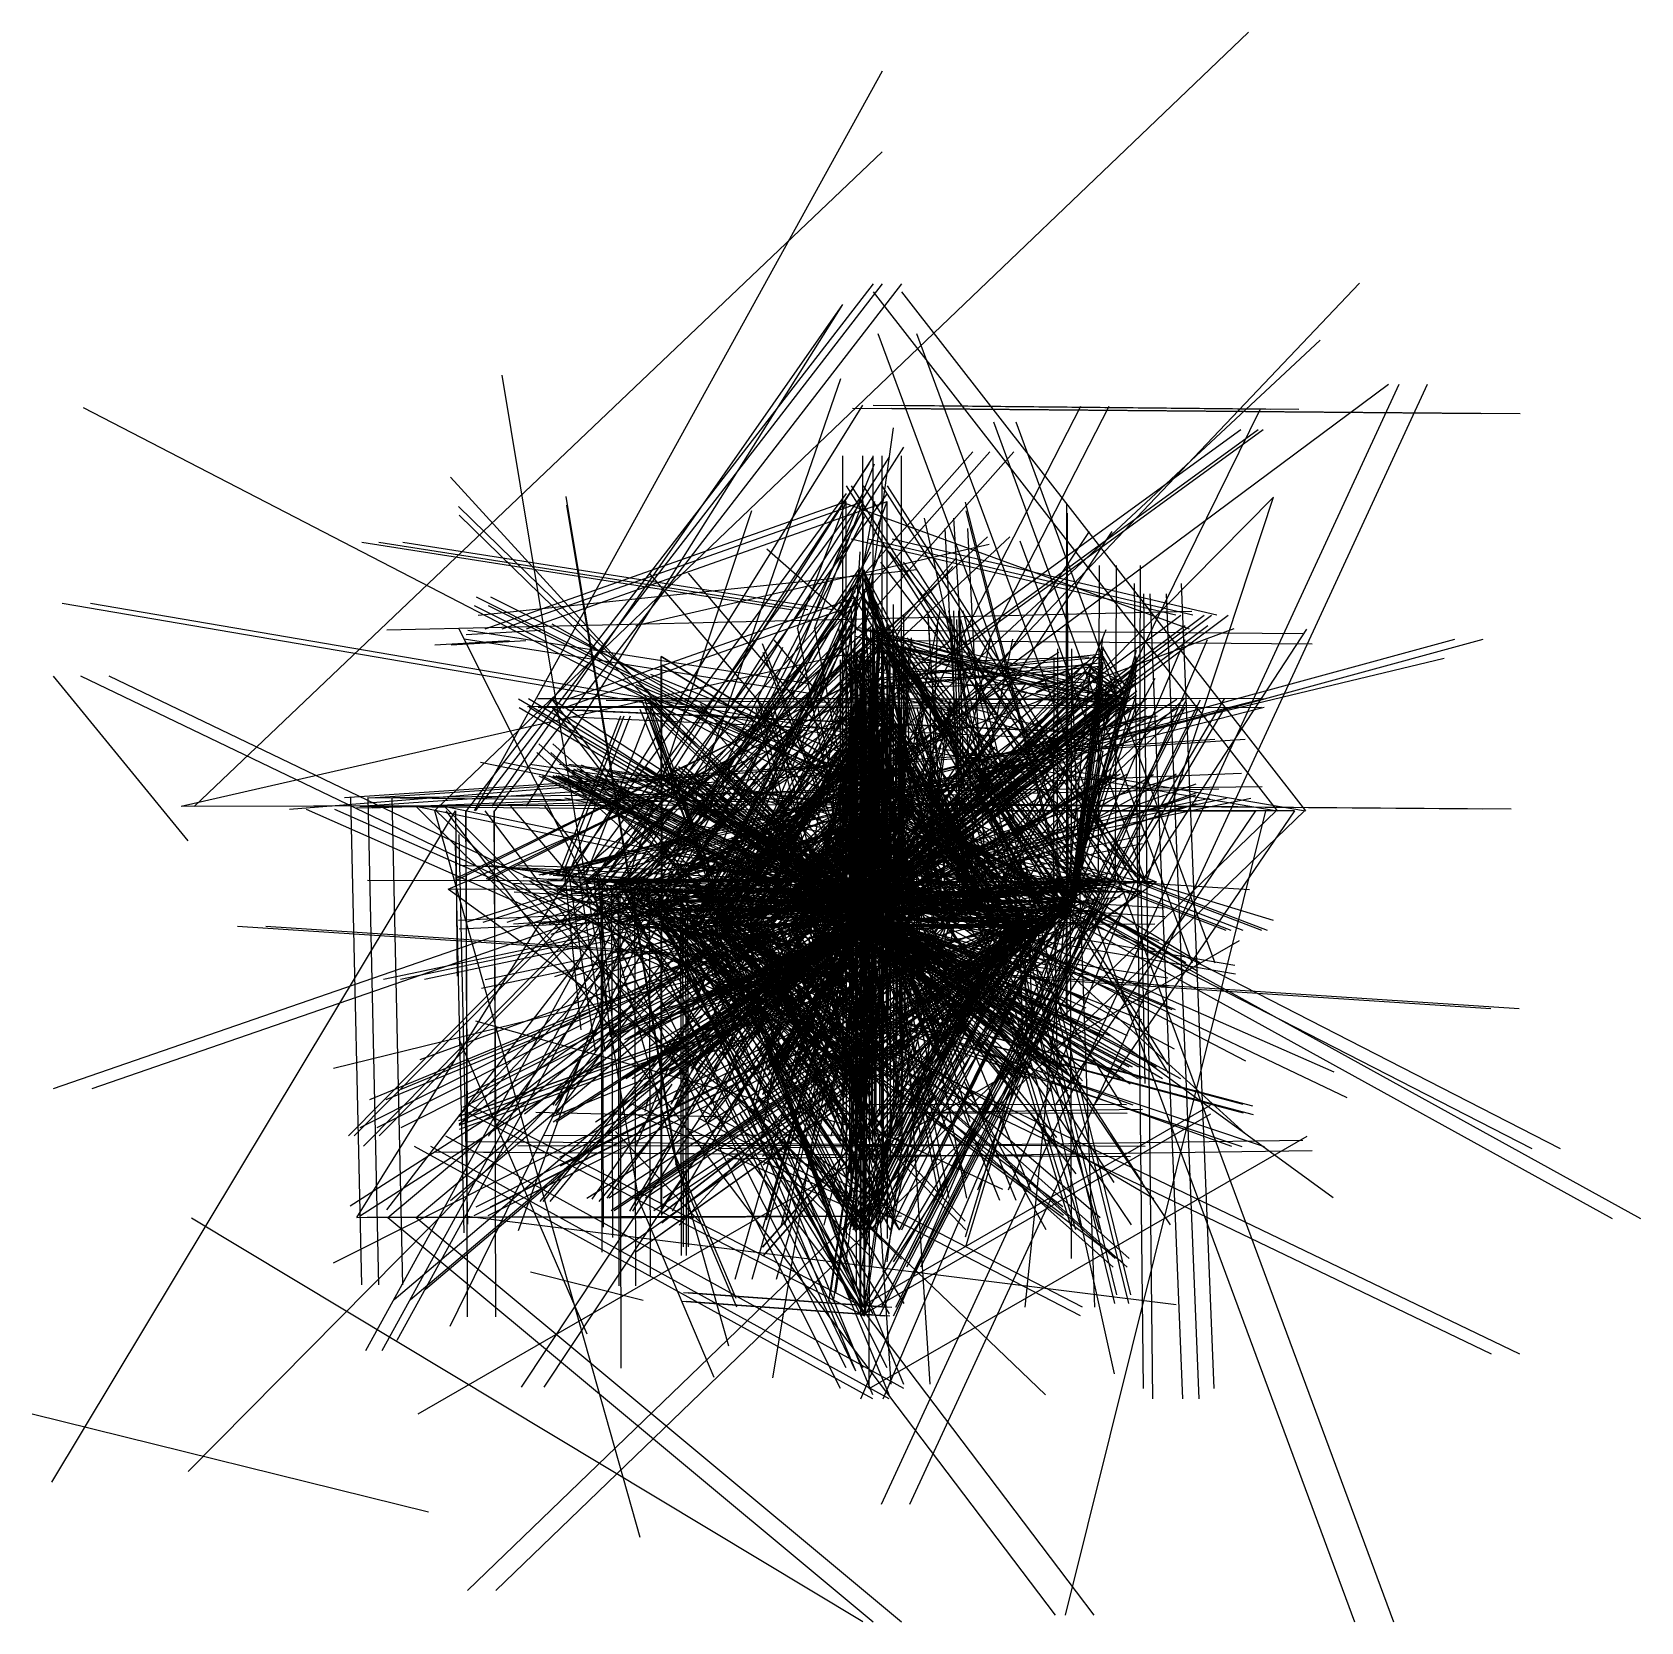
# Model space of a CAD drawing. Header units: metres. Extents: x -133 to 121, y -108 to 143.
import ezdxf

# ---------------------------------------------------------------- set-up
doc = ezdxf.new("R2010")
doc.units = ezdxf.units.M

msp = doc.modelspace()

# ---------------------------------------------------------------- linework, layer by layer
at = {"layer": 'MCD_Layer_0'}
for p, q in [((59.3314, 142.878906), (-69.152975, 20)), ((1.5254, 136.734375), (-62.900381, 20)), ((-107.021475, 20.746094), (1.5254, 124)), ((0.0844, 103.148438), (-64.146069, 20)), ((1.5254, 103.148438), (-62.705069, 20)), ((4.5536, 103.148438), (-59.676869, 20)), ((0.0844, 101.921875), (63.86565, 20)), ((1.5254, 24), (76.849619, 103.261719)), ((4.5536, 101.921875), (68.33485, 20)), ((-60.031881, 20.746094), (-4.6686, 99.875)), ((-54.652975, 20.746094), (-4.6686, 99.875)), ((-4.6686, 24), (70.655619, 94.261719)), ((0.8124, 95.324219), (76.074119, -107.996094)), ((6.9576, 95.324219), (82.219319, -107.996094)), ((-36.933465, -41.114435), (-58.483757, 88.765936)), ((-5.078943, 88.18244), (-32.320154, 9.273748)), ((81.470025, 87.292969), (-0.26435, 26.5)), ((83.100025, 87.292969), (1.389087, -89.5)), ((87.569225, 87.292969), (5.858287, -89.5)), ((-81.4206, -44.179688), (-1.5456, 84)), ((0.0844, 84), (62.807056, 83.375)), ((32.850025, 83.8125), (0.0844, 20)), ((4.5536, 84), (67.276256, 83.375)), ((37.319225, 83.8125), (4.5536, 20)), ((-124.604194, 83.648438), (-1.5456, 20)), ((96.113181, 82.628906), (-3.1876, 83.5)), ((61.177056, 83.375), (-1.5456, -44)), ((102.258381, 82.628906), (2.9576, 83.5)), ((19.072116, 81.369452), (50.473484, -4.018732)), ((22.6298, 81.369452), (54.031167, -4.018732)), ((58.134616, 80.141424), (-42.131497, 7.18244)), ((60.8753, 80.141424), (-39.390813, 7.18244)), ((61.6923, 80.141424), (-38.573813, 7.18244)), ((-6.6944, 8.961248), (3.3056, 80.448065)), ((-44.421631, 8.80744), (15.824951, 76.646795)), ((-41.725782, 8.80744), (18.5208, 76.646795)), ((-38.458403, 9.273748), (4.9498, 77.40119)), ((-37.918633, 8.80744), (22.32795, 76.646795)), ((-43.871941, 9.273748), (-0.510125, 74.74494)), ((-43.384787, 7.648748), (0.023416, 75.77619)), ((-40.796503, 7.648748), (2.6117, 75.77619)), ((-25.9471, 9.273748), (0.293134, 74.74494)), ((-4.6686, 20), (-4.6686, 76.007812)), ((-1.5456, 20), (-1.5456, 76.007812)), ((0.0844, 20), (0.0844, 76.007812)), ((1.5254, 20), (1.5254, 76.007812)), ((4.5536, 20), (4.5536, 76.007812)), ((-1.877836, 1.86994), (-66.616605, 72.646307)), ((-4.175049, 71.258612), (35.690674, 8.80744)), ((-3.363666, 71.258612), (36.502057, 8.80744)), ((-1.4792, 71.258612), (38.386523, 8.80744)), ((1.467949, 71.258612), (41.333672, 8.80744)), ((2.32795, 71.258612), (42.193672, 8.80744)), ((-61.142822, 48.690252), (-4.175049, 68.80744)), ((-58.446973, 48.690252), (-1.4792, 68.80744)), ((-54.639824, 48.690252), (2.32795, 68.80744)), ((-4.175049, 70.05744), (-49.135986, 8.961248)), ((-31.105405, -34.293965), (-48.34564, 69.610332)), ((-1.4792, 70.05744), (-46.440138, 8.961248)), ((2.32795, 70.05744), (-42.632988, 8.961248)), ((0.293134, 68.80744), (-17.516924, -31.304865)), ((-11.855713, 48.765936), (-4.175049, 68.80744)), ((-9.159864, 48.765936), (-1.4792, 68.80744)), ((-5.352715, 48.765936), (2.32795, 68.80744)), ((-5.078943, 68.80744), (49.96012, 48.692694)), ((-4.170166, 8.80744), (-4.175049, 68.80744)), ((-1.474317, 8.80744), (-1.4792, 68.80744)), ((2.332832, 8.80744), (2.32795, 68.80744)), ((3.3056, 8.80744), (63.3056, 69.478827)), ((14.616766, 68.723613), (30.716376, 5.643535)), ((43.251889, 8.80744), (63.3056, 69.478827)), ((-1.383234, 5.643535), (-65.383234, 68.00291)), ((-1.280334, 4.268535), (-65.280334, 66.62791)), ((-31.002505, -35.668965), (-48.24274, 68.235332)), ((-19.1247, 67.336248), (-39.273626, 7.18244)), ((-1.383234, 67.766582), (-33.406671, 5.643535)), ((-1.280334, 66.391582), (-33.303771, 4.268535)), ((38.197424, -68.873224), (8.199866, 66.182928)), ((12.768684, 66.182928), (16.381965, 8.80744)), ((14.719666, 67.348613), (30.819276, 4.268535)), ((30.616766, 68.34666), (30.722235, 5.643535)), ((30.719666, 66.97166), (30.825135, 4.268535)), ((34.218601, 64.089178), (-55.464016, -70.979181)), ((37.776284, 64.089178), (-51.906333, -70.979181)), ((11.413425, 64.557928), (14.401706, 7.18244)), ((14.971109, 64.557928), (17.95939, 7.18244)), ((-80.632568, 62.396307), (-12.895752, 51.766424)), ((-77.93672, 62.396307), (-10.199903, 51.766424)), ((-74.12957, 62.396307), (-6.392754, 51.766424)), ((18.134616, 63.24201), (-41.994778, 7.18244)), ((21.6923, 63.24201), (-38.437094, 7.18244)), ((18.40948, 62.018866), (-37.381536, 49.208807)), ((1.702937, 61.86994), (-37.381536, -32.978693)), ((43.156674, 8.80744), (-16.6944, 61.285467)), ((47.87085, 50.865545), (-3.391357, 62.86994)), ((50.566698, 50.865545), (-0.695509, 62.86994)), ((54.373848, 50.865545), (3.111641, 62.86994)), ((43.156674, 8.80744), (23.3056, 62.567205)), ((-35.502358, 4.268535), (12.694908, 58.540019)), ((-34.933383, 5.643535), (13.263883, 59.91502)), ((-0.3416, 60.791972), (-32.43535, 4.268535)), ((-5.078943, 8.80744), (-1.953943, 60.853338)), ((1.259616, 59.228338), (40.192722, 8.000311)), ((2.614875, 60.853338), (41.547981, 9.632635)), ((4.8173, 59.228338), (43.750406, 8.000311)), ((35.64917, 8.80744), (35.824951, 58.726873)), ((38.345019, 8.80744), (38.5208, 58.726873)), ((42.152168, 8.80744), (42.32795, 58.726873)), ((7.05511, 58.016424), (-62.256413, 50.833807)), ((-36.656187, 6.016582), (-1.966734, 58.393535)), ((-36.553287, 4.641582), (-1.863834, 57.018535)), ((-3.1876, 20), (-35.1876, 57.503906)), ((2.9576, 20), (-29.0424, 57.503906)), ((-24.004327, 5.766582), (-1.383234, 58.018535)), ((-23.901427, 4.391582), (-1.280334, 56.643535)), ((-1.383234, 58.081035), (17.173407, 5.768535)), ((-1.383234, 58.018535), (15.423407, 5.768535)), ((-1.383234, 57.768535), (25.814032, 5.768535)), ((11.185126, 5.768535), (-1.383234, 57.768535)), ((11.185126, 6.018535), (-1.383234, 57.768535)), ((-1.280334, 56.706035), (17.276307, 4.393535)), ((-1.280334, 56.643535), (15.526307, 4.393535)), ((-1.280334, 56.393535), (25.916932, 4.393535)), ((11.288026, 4.393535), (-1.280334, 56.393535)), ((11.288026, 4.643535), (-1.280334, 56.393535)), ((1.5254, 20), (1.5254, 58)), ((30.663641, 5.643535), (30.616766, 56.34666)), ((41.311432, 55.885077), (42.712799, -71.190119)), ((48.712007, 55.885077), (53.863374, -71.190119)), ((-62.563266, 53.770488), (33.321499, 5.643535)), ((-60.335266, 53.770488), (35.549499, 5.643535)), ((-3.578001, 53.643535), (-50.478391, -26.46584)), ((-48.310336, 37.549785), (-2.736117, 53.643535)), ((-2.736117, 54.643535), (-38.704867, 5.766582)), ((-8.880648, 37.610332), (-2.736117, 53.643535)), ((-3.305092, 54.229472), (28.587486, 4.268535)), ((-2.736117, 55.604473), (29.156461, 5.643535)), ((-2.732211, 5.643535), (-2.736117, 53.643535)), ((-1.383234, 54.956035), (1.042548, 5.768535)), ((-1.383234, 5.643535), (-1.383234, 54.581035)), ((-1.38128, 5.643535), (-1.383234, 53.643535)), ((-1.383234, 5.643535), (-1.383234, 53.643535)), ((30.689032, 5.643535), (-1.383234, 53.643535)), ((30.593329, 5.643535), (-1.383234, 53.643535)), ((-1.383234, 53.643535), (30.661688, 5.643535)), ((-1.280334, 53.581035), (1.145448, 4.393535)), ((30.766541, 4.268535), (30.719666, 54.97166)), ((42.771465, 54.260077), (44.172832, -72.815119)), ((43.785623, 54.260077), (48.936991, -72.815119)), ((46.373907, 54.260077), (51.525274, -72.815119)), ((-127.9156, 52.765625), (63.8969, 20)), ((-123.4464, 52.765625), (68.3661, 20)), ((50.383237, 51.471014), (-76.691958, 48.487616)), ((-62.892366, 52.395488), (32.992399, 4.268535)), ((-60.664366, 52.395488), (35.220399, 4.268535)), ((-48.879311, 36.174785), (-3.305092, 52.268535)), ((-44.923247, 8.961248), (4.9498, 50.99494)), ((-3.305092, 53.268535), (-39.273842, 4.391582)), ((-27.124838, 4.641582), (-2.601401, 52.393535)), ((-9.449624, 36.235332), (-3.305092, 52.268535)), ((-3.363666, 11.93244), (48.682233, 50.865545)), ((-3.301186, 4.268535), (-3.305092, 52.268535)), ((-1.280334, 4.268535), (-1.280334, 53.206035)), ((-1.27838, 4.268535), (-1.280334, 52.268535)), ((-1.280334, 4.268535), (-1.280334, 52.268535)), ((30.791932, 4.268535), (-1.280334, 52.268535)), ((30.696229, 4.268535), (-1.280334, 52.268535)), ((-1.280334, 52.268535), (30.764588, 4.268535)), ((0.293134, 11.93244), (52.339033, 50.865545)), ((1.467949, 11.93244), (53.513848, 50.865545)), ((10.611094, 51.543926), (1.503672, 5.643535)), ((3.3056, 8.80744), (3.3056, 52.569647)), ((4.113216, 11.93244), (56.159114, 50.865545)), ((4.9498, 8.80744), (4.9498, 50.99494)), ((8.656313, 51.543926), (11.546938, 5.643535)), ((38.557827, -56.383809), (12.05978, 51.543926)), ((12.78878, 51.543926), (14.179405, 5.643535)), ((13.55878, 51.543926), (14.949405, 5.643535)), ((40.785827, -56.383809), (14.287781, 51.543926)), ((-3.363666, 48.80744), (-82.724017, -31.302423)), ((-2.450775, 48.80744), (-81.811127, -31.302423)), ((1.467949, 48.80744), (-77.892402, -31.302423)), ((-5.078943, -71.19256), (-65.240076, 48.675604)), ((-64.168852, 47.823553), (-52.39395, 48.492498)), ((-63.902133, 48.514629), (-9.71268, 40.010723)), ((-0.510125, 48.80744), (-60.671257, -31.363459)), ((-50.601401, 49.5283), (29.36149, 4.268535)), ((-49.84963, 7.336248), (0.023416, 49.36994)), ((-47.261347, 7.336248), (2.6117, 49.36994)), ((-37.658755, 8.80744), (3.3056, 48.487616)), ((-4.6785, 49.131896), (-28.747347, 1.858459)), ((-4.1767, 49.131896), (-28.245548, 1.858459)), ((-3.6221, 49.131896), (-27.690948, 1.858459)), ((-3.0675, 49.131896), (-27.136348, 1.858459)), ((4.6494, 49.131896), (-19.419448, 1.858459)), ((-11.855713, 48.746405), (-4.175049, 8.80744)), ((-9.159864, 48.746405), (-1.4792, 8.80744)), ((-5.352715, 48.746405), (2.32795, 8.80744)), ((-3.363666, 8.80744), (-3.363666, 48.612127)), ((-2.6835, 10.30744), (49.362399, 49.240545)), ((67.949615, 47.940741), (-2.450775, 48.49494)), ((38.900602, 39.29002), (-2.109164, 48.893535)), ((-1.383234, 48.649395), (38.267157, 37.657207)), ((-1.383234, 5.643535), (-1.383234, 48.649395)), ((-1.383234, 48.649395), (31.267157, 37.657207)), ((-1.383234, 48.649395), (40.267157, 37.657207)), ((-0.510125, -71.19256), (-0.253777, 48.763494)), ((0.023416, 7.18244), (0.023416, 49.36994)), ((0.293134, 8.80744), (0.293134, 48.768377)), ((0.293134, -31.19256), (0.803388, 48.768377)), ((0.8753, 10.30744), (52.921198, 49.240545)), ((1.467949, 8.80744), (1.467949, 48.612127)), ((2.6117, 7.18244), (2.6117, 49.36994)), ((3.3056, 8.80744), (3.3056, 48.768377)), ((3.3056, 28.80744), (57.065366, 48.753729)), ((3.3056, -51.19256), (68.58392, 48.673162)), ((4.113216, -31.19256), (36.879329, 48.612127)), ((10.281447, 50.168925), (8.672072, 4.268535)), ((8.759213, 50.168925), (11.649838, 4.268535)), ((38.228727, -57.758809), (11.73068, 50.168925)), ((12.459681, 50.168925), (13.850306, 4.268535)), ((13.22968, 50.168925), (14.620305, 4.268535)), ((40.456727, -57.758809), (13.95868, 50.168925)), ((-0.990742, 47.18244), (-80.351094, -32.927423)), ((-69.095236, 46.198553), (-57.320334, 46.867498)), ((-14.204496, 45.766424), (-66.753324, -61.416193)), ((-66.506953, 46.198553), (-54.73205, 46.867498)), ((-64.471108, 47.139628), (-10.281655, 38.635722)), ((-31.787259, 7.336248), (-1.865384, 47.104315)), ((-28.229575, 7.336248), (1.6923, 47.104315)), ((-1.383234, 5.643535), (-17.383234, 46.329082)), ((0.8753, 27.18244), (-15.508977, 46.984686)), ((38.331626, 37.915019), (-2.678139, 47.518535)), ((-1.865384, -52.81756), (18.613132, 47.065252)), ((-1.865384, -72.81756), (49.333347, 47.045721)), ((-1.383234, 5.643535), (1.116766, 47.280254)), ((-1.383234, 47.15916), (32.263251, 40.299785)), ((-1.280334, 47.274394), (38.370057, 36.282207)), ((-1.280334, 4.268535), (-1.280334, 47.274394)), ((-1.280334, 47.274394), (31.370057, 36.282207)), ((-1.280334, 47.274394), (40.370057, 36.282207)), ((-1.280334, 4.268535), (1.219666, 45.905253)), ((-1.280334, 45.78416), (32.366151, 38.924785)), ((69.409648, 46.315741), (-0.990742, 46.86994)), ((91.885181, 47.027344), (0.0844, 22)), ((0.533266, 47.280254), (31.679751, 6.303691)), ((0.636166, 45.905253), (31.782651, 4.928691)), ((0.8753, 7.18244), (0.8753, 47.104315)), ((1.107634, 4.268535), (3.607634, 45.905253)), ((1.116766, 47.280254), (32.263251, 9.270488)), ((1.116766, 47.280254), (32.263251, 9.288066)), ((1.116766, 47.280254), (32.263251, 9.239238)), ((1.116766, 47.280254), (32.263251, 9.241191)), ((1.219666, 45.905253), (32.366151, 7.895488)), ((1.219666, 45.905253), (32.366151, 7.913066)), ((1.219666, 45.905253), (32.366151, 7.864238)), ((1.219666, 45.905253), (32.366151, 7.866191)), ((1.436734, 5.643535), (3.936734, 47.280254)), ((1.5254, 48), (2.2754, 20)), ((1.5254, 48), (1.7754, 20)), ((1.6923, -52.81756), (22.170816, 47.065252)), ((1.6923, -72.81756), (52.891031, 47.045721)), ((2.1584, 45.905253), (33.304884, 4.868144)), ((2.49, 47.280254), (33.636484, 6.249004)), ((3.335634, 4.268535), (5.835634, 45.905253)), ((3.664734, 5.643535), (6.164734, 47.280254)), ((4.336634, 45.905253), (35.483118, 4.862285)), ((96.354381, 47.027344), (4.5536, 22)), ((4.665734, 47.280254), (35.812218, 6.237285)), ((5.106633, 45.905253), (36.253118, 4.862285)), ((5.435734, 47.280254), (36.582218, 6.237285)), ((36.278876, 47.274395), (31.130438, 5.643535)), ((36.381776, 45.899394), (31.233338, 4.268535)), ((36.278876, 45.774395), (39.751532, 39.786113)), ((-109.117818, 20.746094), (-4.6686, 44.625)), ((35.060709, 44.399394), (-66.599447, -41.583028)), ((29.398599, 44.957988), (-34.745932, 4.268535)), ((30.661688, 5.643535), (-33.383234, 44.34666)), ((-33.338312, 5.643535), (-33.383234, 44.34666)), ((-33.383234, 44.34666), (30.689032, 5.643535)), ((-0.7515, 45.63385), (-24.834996, 2.983459)), ((-1.5566, 43.858459), (-23.828084, 1.950744)), ((0.8027, 45.63385), (-23.280796, 2.983459)), ((-0.9945, 43.858459), (-23.265984, 1.950744)), ((-0.0263, 43.858459), (-22.297784, 1.950744)), ((2.7633, 43.858459), (-19.508184, 1.950744)), ((-1.280334, 4.268535), (-17.280334, 44.954082)), ((-5.078943, 8.80744), (-5.078943, 43.812323)), ((-5.078943, 43.812323), (-5.078943, 8.80744)), ((-4.6785, 45.124084), (19.223356, 1.858459)), ((-4.6785, 1.858459), (-4.6785, 43.823303)), ((19.27902, 1.858459), (-4.6785, 43.823303)), ((-3.5535, 30.859436), (-4.195101, 44.045959)), ((-4.1767, 45.124084), (19.725155, 1.858459)), ((-4.1767, 1.858459), (-4.1767, 43.823303)), ((19.780819, 1.858459), (-4.1767, 43.823303)), ((-4.175049, 8.80744), (-4.175049, 43.812323)), ((-4.175049, 43.812323), (-4.175049, 8.80744)), ((-3.0517, 30.859436), (-3.693302, 44.045959)), ((-1.7471, 1.950744), (-3.6221, 43.858459)), ((-3.363666, 8.80744), (-3.363666, 43.812323)), ((-3.0675, 45.124084), (20.834355, 1.858459)), ((-3.0675, 1.858459), (-3.0675, 43.823303)), ((20.890019, 1.858459), (-3.0675, 43.823303)), ((-1.9425, 30.859436), (-2.584102, 44.045959)), ((-2.450775, 8.80744), (-2.450775, 43.812323)), ((-2.439, 1.858459), (-2.439, 44.795959)), ((21.537562, 1.858459), (-2.439, 44.795959)), ((-1.9548, 1.858459), (-1.9548, 44.795959)), ((22.021763, 1.858459), (-1.9548, 44.795959)), ((-1.5566, 1.858459), (-1.5566, 43.858459)), ((90.255181, 44.027344), (-1.5456, 22)), ((-1.4792, 8.80744), (-1.4792, 43.812323)), ((-1.4792, 43.812323), (-1.4792, 8.80744)), ((-1.383234, 40.653301), (36.278876, 44.774395)), ((-1.383234, 7.643535), (36.278876, 44.774395)), ((-1.383234, 5.643535), (0.116766, 44.311504)), ((-1.383234, 40.653301), (36.278876, 44.274395)), ((-1.383234, 5.643535), (33.626532, 43.305645)), ((-1.383234, 5.643535), (0.616766, 43.305645)), ((-1.280334, 39.2783), (36.381776, 43.399394)), ((-1.280334, 6.268535), (36.381776, 43.399394)), ((-0.9945, 1.858459), (-0.9945, 43.858459)), ((-0.510125, 8.80744), (-0.510125, 43.812323)), ((-0.0263, 1.858459), (-0.0263, 43.858459)), ((0.116766, 44.311504), (2.251532, 5.768535)), ((0.116766, 44.311504), (2.26911, 5.768535)), ((0.293134, 8.80744), (0.293134, 43.812323)), ((0.616766, 43.305645), (37.747626, 38.157207)), ((1.467949, 8.80744), (1.467949, 43.812323)), ((2.32795, 8.80744), (2.32795, 43.812323)), ((2.32795, 43.812323), (2.32795, 8.80744)), ((2.7633, 1.858459), (2.7633, 43.858459)), ((7.902768, 8.880682), (3.3056, 43.812323)), ((4.113216, 8.80744), (4.113216, 43.812323)), ((4.2628, 1.858459), (4.2628, 44.795959)), ((28.239362, 1.858459), (4.2628, 44.795959)), ((4.5, 43.305645), (34.130859, 44.297832)), ((4.6494, 45.124084), (28.551255, 1.858459)), ((4.6494, 1.858459), (4.6494, 43.823303)), ((28.606919, 1.858459), (4.6494, 43.823303)), ((4.9498, 8.80744), (4.9498, 43.812323)), ((4.9498, 43.812323), (4.9498, 8.80744)), ((5.7744, 30.859436), (5.132798, 44.045959)), ((33.626532, 43.305645), (22.747626, 38.657207)), ((34.437766, 43.305645), (24.058859, -58.354512)), ((33.626532, 43.305645), (25.747626, 40.157207)), ((28.554283, 4.268535), (28.694908, 44.204082)), ((29.123258, 5.643535), (29.263883, 45.579082)), ((41.622626, 45.293926), (30.630438, 5.643535)), ((41.622626, 44.293926), (30.630438, 5.643535)), ((41.725526, 43.918925), (30.733338, 4.268535)), ((31.428, 45.579082), (31.297141, 5.643535)), ((31.431765, 43.305645), (35.052859, -58.354512)), ((36.278876, 44.774395), (31.630438, 5.643535)), ((36.381776, 43.399394), (31.733338, 4.268535)), ((33.626532, 43.305645), (39.747626, 38.657207)), ((33.626532, 43.305645), (38.247626, 38.657207)), ((33.626532, 43.305645), (39.747626, 40.157207)), ((36.381776, 44.399394), (39.854432, 38.411113)), ((-108.041694, 15.242188), (-129.2956, 41.246094)), ((97.701587, -65.757812), (-124.974194, 41.246094)), ((102.170787, -65.757812), (-120.504994, 41.246094)), ((-42.154135, 4.391582), (-2.601401, 42.518535)), ((-35.0502, 41.573553), (44.754488, 8.80744)), ((30.764588, 4.268535), (-33.280334, 42.97166)), ((-33.235412, 4.268535), (-33.280334, 42.97166)), ((-33.280334, 42.97166), (30.791932, 4.268535)), ((-24.779451, 2.983459), (20.892913, 42.264709)), ((-24.066251, 1.858459), (21.606112, 41.139709)), ((-23.252551, 2.983459), (22.419812, 42.264709)), ((-1.383234, 42.081035), (-6.79339, 6.016582)), ((-1.280334, 40.706035), (-6.69049, 4.641582)), ((-2.6835, 7.18244), (-2.6835, 42.187323)), ((-2.439, 41.960021), (21.439418, 1.858459)), ((-1.9548, 41.960021), (21.923618, 1.858459)), ((-1.865384, 7.18244), (-1.865384, 42.187323)), ((-1.383234, 5.643535), (41.622626, 42.793926)), ((-1.383234, 40.653301), (36.278876, 41.774395)), ((-1.383234, 7.643535), (36.278876, 41.774395)), ((-1.383234, 5.643535), (-1.383234, 40.653301)), ((-1.383234, 40.653301), (36.278876, 30.774395)), ((-1.280334, 4.268535), (0.219666, 42.936503)), ((-1.280334, 39.2783), (36.381776, 42.899394)), ((-1.280334, 4.268535), (33.729432, 41.930644)), ((-1.280334, 4.268535), (0.719666, 41.930644)), ((-1.280334, 4.268535), (41.725526, 41.418925)), ((-0.990742, 7.18244), (-0.990742, 42.187323)), ((0.023416, 7.18244), (0.023416, 42.187323)), ((0.023416, 42.187323), (0.023416, 7.18244)), ((0.219666, 42.936503), (2.354432, 4.393535)), ((0.219666, 42.936503), (2.37201, 4.393535)), ((0.719666, 41.930644), (37.850526, 36.782207)), ((0.8753, 7.18244), (0.8753, 42.187323)), ((1.6923, 7.18244), (1.6923, 42.187323)), ((2.6117, 7.18244), (2.6117, 42.187323)), ((2.6117, 42.187323), (2.6117, 7.18244)), ((4.1709, 41.930644), (33.801759, 42.922832)), ((4.2628, 41.960021), (28.141218, 1.858459)), ((17.061, 1.94049), (37.902797, 40.947814)), ((17.5452, 1.94049), (38.386997, 40.947814)), ((33.729432, 41.930644), (22.850526, 37.282207)), ((23.7628, 1.94049), (44.604597, 40.947814)), ((33.729432, 41.930644), (25.850526, 38.782207)), ((41.725526, 42.918925), (30.733338, 4.268535)), ((36.278876, 42.774395), (31.130438, 5.643535)), ((36.381776, 41.399394), (31.233338, 4.268535)), ((33.729432, 41.930644), (39.850526, 37.282207)), ((33.729432, 41.930644), (38.350526, 37.282207)), ((33.729432, 41.930644), (39.850526, 38.782207)), ((-2.575091, 40.36994), (-65.844134, 9.271307)), ((-3.363666, 40.05744), (-65.844134, 8.958807)), ((2.256524, 40.36994), (-61.012519, 9.271307)), ((1.467949, 40.05744), (-61.012519, 8.958807)), ((-39.976584, 39.948553), (39.828104, 7.18244)), ((-37.3883, 39.948553), (42.416387, 7.18244)), ((-27.102329, 5.766582), (1.436734, 38.393535)), ((-24.874329, 5.766582), (3.664734, 38.393535)), ((-23.139438, 5.766582), (1.436734, 38.393535)), ((-20.911438, 5.766582), (3.664734, 38.393535)), ((-7.5566, 1.950744), (-1.5566, 39.358459)), ((-6.9945, 1.950744), (-0.9945, 39.358459)), ((-6.0263, 1.950744), (-0.0263, 39.358459)), ((-3.2367, 1.950744), (2.7633, 39.358459)), ((-2.601401, 4.268535), (-2.601401, 39.2783)), ((-1.383234, 39.206035), (-2.473077, 6.016582)), ((-1.383234, 5.643535), (41.622626, 40.293926)), ((24.247626, 40.157207), (-1.383234, 6.143535)), ((-1.383234, 8.143535), (40.253485, 39.29002)), ((-1.383234, 9.643535), (36.278876, 39.274395)), ((31.247626, 38.657207), (-1.383234, 6.143535)), ((32.747626, 38.657207), (-1.383234, 6.143535)), ((38.247626, 38.657207), (-1.383234, 6.143535)), ((38.747626, 38.657207), (-1.383234, 6.143535)), ((22.747626, 38.657207), (-1.383234, 6.143535)), ((-1.383234, 5.643535), (41.622626, 38.293926)), ((-1.383234, 5.643535), (-1.383234, 38.157207)), ((38.247626, 38.157207), (-1.383234, 6.143535)), ((-1.280334, 39.2783), (36.381776, 40.399394)), ((-1.280334, 6.268535), (36.381776, 40.399394)), ((-1.280334, 4.268535), (-1.280334, 39.2783)), ((-1.280334, 39.2783), (36.381776, 29.399394)), ((-1.280334, 4.268535), (41.725526, 38.918925)), ((24.350526, 38.782207), (-1.280334, 4.768535)), ((0.3735, 31.984436), (-0.260777, 39.170959)), ((1.9277, 31.984436), (1.293423, 39.170959)), ((40.253485, 39.29002), (2.210516, 5.772441)), ((40.253485, 39.29002), (2.257391, 5.772441)), ((40.253485, 39.29002), (2.290595, 5.772441)), ((41.622626, 38.293926), (30.630438, 5.643535)), ((36.278876, 39.274395), (31.630438, 5.643535)), ((37.271063, 38.293926), (31.630438, 5.643535)), ((36.278876, 39.274395), (37.271063, 38.293926)), ((-55.894952, 37.686504), (-1.383234, 5.643535)), ((-55.792052, 36.311503), (-1.280334, 4.268535)), ((-54.454954, 36.438457), (51.379031, 36.678691)), ((-54.303155, 37.743145), (-1.383234, 5.643535)), ((-54.200255, 36.368144), (-1.280334, 4.268535)), ((-1.383234, 37.643535), (-52.891046, 37.678691)), ((-1.280334, 36.268535), (-52.788146, 36.303691)), ((-1.383234, -26.356465), (-50.680109, 37.707988)), ((-50.680109, 37.707988), (-1.383234, 5.643535)), ((-1.280334, -27.731465), (-50.577209, 36.332988)), ((-50.577209, 36.332988), (-1.280334, 4.268535)), ((-1.966734, 37.643535), (-50.09564, -26.493184)), ((-1.863834, 36.268535), (-49.99274, -27.868184)), ((32.076995, 32.346252), (-48.175935, 35.889709)), ((33.603894, 32.346252), (-46.649035, 35.889709)), ((23.582297, 36.872051), (-42.066141, 37.399395)), ((-36.729491, 36.022441), (-25.288084, 7.946269)), ((-36.400391, 37.397441), (-24.958984, 9.32127)), ((-35.97503, 37.698223), (-1.383234, 5.643535)), ((-1.383234, -58.356465), (-35.97503, 37.698223)), ((-35.87213, 36.323222), (-1.280334, 4.268535)), ((-1.280334, -59.731465), (-35.87213, 36.323222)), ((-1.383234, -58.356465), (-35.260187, 37.637676)), ((-35.260187, 37.637676), (-1.383234, 5.643535)), ((-1.280334, -59.731465), (-35.157287, 36.262675)), ((-35.157287, 36.262675), (-1.280334, 4.268535)), ((-31.795343, -26.30959), (-1.383234, 37.643535)), ((-31.692443, -27.68459), (-1.280334, 36.268535)), ((-3.6221, 35.919006), (-27.680694, 1.858459)), ((-27.431429, 4.391582), (1.107634, 37.018535)), ((0.5, 5.643535), (-27.146484, 36.874004)), ((-25.203429, 4.391582), (3.335634, 37.018535)), ((-23.468538, 4.391582), (1.107634, 37.018535)), ((-21.240538, 4.391582), (3.335634, 37.018535)), ((-19.957031, 2.138244), (1.125, 37.858459)), ((-1.383234, 37.643535), (-18.996515, -26.440449)), ((-1.280334, 36.268535), (-18.893615, -27.81545)), ((1.107634, -43.731465), (-18.349398, 36.170878)), ((-18.322687, 37.657207), (-1.383234, 5.643535)), ((-18.219787, 36.282207), (-1.280334, 4.268535)), ((1.436734, -42.356465), (-18.020298, 37.545879)), ((3.335634, -43.731465), (-16.121398, 36.170878)), ((3.664734, -42.356465), (-15.792298, 37.545879)), ((-14.34818, -45.420838), (5.528285, 36.283752)), ((-13.86398, -45.420838), (6.012485, 36.283752)), ((-9.473077, 6.016582), (-1.383234, 37.393535)), ((-9.449624, 36.219707), (-3.305092, 4.268535)), ((-9.370177, 4.641582), (-1.280334, 36.018535)), ((-8.880648, 37.594707), (-2.736117, 5.643535)), ((-7.64638, -45.420838), (12.230085, 36.283752)), ((-1.383234, 37.393535), (-2.516046, 5.766582)), ((-1.280334, 36.018535), (-2.413146, 4.391582)), ((-1.280334, 37.831035), (-2.370177, 4.641582)), ((-1.966734, -58.356465), (-1.761655, 37.608379)), ((-1.863834, -59.731465), (-1.658755, 36.233378)), ((49.319891, 37.749004), (-1.383234, -10.356465)), ((-1.383234, 37.643535), (61.319891, 37.749004)), ((-1.383234, 21.643535), (61.696845, 37.743145)), ((13.319891, 37.715801), (-1.383234, 5.643535)), ((-1.383234, 37.713848), (-1.383234, 5.643535)), ((-1.383234, 37.698223), (-1.383234, 5.643535)), ((-1.383234, 37.688457), (-1.383234, 5.643535)), ((-1.383234, 37.688457), (-1.383234, -10.356465)), ((-1.383234, -26.356465), (8.105048, 37.676738)), ((-1.383234, -58.356465), (55.55036, 37.663066)), ((-1.383234, 37.657207), (-1.383234, 6.143535)), ((39.767157, 37.657207), (-1.383234, 6.143535)), ((32.767157, 37.657207), (-1.383234, 6.143535)), ((12.235907, 37.655254), (-1.383234, -58.356465)), ((40.327704, 37.645488), (-1.383234, -10.356465)), ((-1.383234, 37.643535), (8.446845, 37.63377)), ((-1.38128, 5.643535), (-1.383234, 37.643535)), ((-1.383234, 5.643535), (48.042548, 37.637676)), ((43.228095, 37.624004), (-1.383234, 5.643535)), ((-1.383234, 5.643535), (-1.383234, 37.620098)), ((-1.383234, 37.620098), (-1.383234, 5.643535)), ((-1.383234, 37.620098), (-1.38128, 5.643535)), ((-1.383234, 37.612285), (-1.383234, 5.643535)), ((-1.383234, 37.612285), (-1.38128, 5.643535)), ((-1.383234, 5.643535), (-1.383234, 37.612285)), ((-1.383234, 37.59666), (-1.383234, 5.643535)), ((-1.383234, 37.59666), (-1.38128, 5.643535)), ((-1.383234, 5.643535), (-1.383234, 37.59666)), ((7.142157, 5.768535), (-1.383234, 37.393535)), ((-1.383234, 36.393535), (2.886298, 6.018535)), ((-1.280334, 6.768535), (40.356385, 37.915019)), ((-1.280334, 8.268535), (36.381776, 37.899394)), ((31.350526, 37.282207), (-1.280334, 4.768535)), ((32.850526, 37.282207), (-1.280334, 4.768535)), ((38.350526, 37.282207), (-1.280334, 4.768535)), ((38.850526, 37.282207), (-1.280334, 4.768535)), ((22.850526, 37.282207), (-1.280334, 4.768535)), ((-1.280334, 4.268535), (41.725526, 36.918925)), ((-1.280334, 4.268535), (-1.280334, 36.782207)), ((38.350526, 36.782207), (-1.280334, 4.768535)), ((49.422791, 36.374003), (-1.280334, -11.731465)), ((-1.280334, 36.268535), (61.422791, 36.374003)), ((-1.280334, 20.268535), (61.799745, 36.368144)), ((13.422791, 36.3408), (-1.280334, 4.268535)), ((-1.280334, 36.338847), (-1.280334, 4.268535)), ((-1.280334, 36.323222), (-1.280334, 4.268535)), ((-1.280334, 36.313457), (-1.280334, 4.268535)), ((-1.280334, 36.313457), (-1.280334, -11.731465)), ((-1.280334, -27.731465), (8.207948, 36.301738)), ((-1.280334, -59.731465), (55.65326, 36.288066)), ((-1.280334, 36.282207), (-1.280334, 4.768535)), ((39.870057, 36.282207), (-1.280334, 4.768535)), ((32.870057, 36.282207), (-1.280334, 4.768535)), ((12.338807, 36.280253), (-1.280334, -59.731465)), ((40.430604, 36.270488), (-1.280334, -11.731465)), ((-1.280334, 36.268535), (8.549745, 36.258769)), ((-1.27838, 4.268535), (-1.280334, 36.268535)), ((-1.280334, 4.268535), (48.145448, 36.262675)), ((43.330995, 36.249003), (-1.280334, 4.268535)), ((-1.280334, 4.268535), (-1.280334, 36.245097)), ((-1.280334, 36.245097), (-1.280334, 4.268535)), ((-1.280334, 36.245097), (-1.27838, 4.268535)), ((-1.280334, 36.237285), (-1.280334, 4.268535)), ((-1.280334, 36.237285), (-1.27838, 4.268535)), ((-1.280334, 4.268535), (-1.280334, 36.237285)), ((-1.280334, 36.22166), (-1.280334, 4.268535)), ((-1.280334, 36.22166), (-1.27838, 4.268535)), ((-1.280334, 4.268535), (-1.280334, 36.22166)), ((7.245057, 4.393535), (-1.280334, 36.018535)), ((-0.7515, 37.506896), (23.222133, 2.983459)), ((-0.572, 37.643535), (39.363547, 37.512676)), ((-0.572, 37.643535), (39.363547, -26.487324)), ((0.8027, 37.506896), (24.776333, 2.983459)), ((1.107634, -59.731465), (49.234587, 36.1533)), ((1.436734, -58.356465), (49.563687, 37.528301)), ((40.356385, 37.915019), (2.313416, 4.397441)), ((40.356385, 37.915019), (2.360291, 4.397441)), ((40.356385, 37.915019), (2.393495, 4.397441)), ((3.335634, -59.731465), (51.462587, 36.1533)), ((3.664734, -58.356465), (51.791687, 37.528301)), ((4.345185, 36.283752), (4.263154, 1.858459)), ((31.53422, -46.140076), (6.410685, 36.283752)), ((32.09632, -46.140076), (6.972785, 36.283752)), ((33.06452, -46.140076), (7.940985, 36.283752)), ((9.092285, 36.283752), (9.385254, 1.858459)), ((35.85412, -46.140076), (10.730585, 36.283752)), ((41.725526, 36.918925), (30.733338, 4.268535)), ((36.381776, 37.899394), (31.733338, 4.268535)), ((37.373963, 36.918925), (31.733338, 4.268535)), ((36.381776, 37.899394), (37.373963, 36.918925)), ((-67.004789, 7.648748), (-2.6835, 35.385565)), ((43.317106, 34.949279), (-52.677035, 9.825744)), ((43.818905, 34.949279), (-52.175235, 9.825744)), ((44.928105, 34.949279), (-51.066035, 9.825744)), ((-39.80367, 34.949279), (-49.555135, 9.825744)), ((-39.24157, 34.949279), (-48.993035, 9.825744)), ((-38.27337, 34.949279), (-48.024835, 9.825744)), ((32.790195, 31.221252), (-47.462735, 34.764709)), ((-35.48377, 34.949279), (-45.235235, 9.825744)), ((-43.768102, 3.261779), (12.7485, 33.06549)), ((52.645005, 34.949279), (-43.349135, 9.825744)), ((-42.213902, 3.261779), (14.3027, 33.06549)), ((-0.3416, 33.15916), (-32.460741, 4.268535)), ((0.1709, 4.268535), (-27.475584, 35.499003)), ((-24.278474, 2.983459), (-0.1774, 33.835998)), ((-22.751574, 2.983459), (1.3495, 33.835998)), ((-1.383234, 34.143535), (-6.209405, 5.766582)), ((-4.6785, 34.747131), (19.240934, 1.858459)), ((-4.1767, 34.747131), (19.742733, 1.858459)), ((-3.578001, 5.643535), (-3.578001, 33.647441)), ((-3.0675, 34.747131), (20.851933, 1.858459)), ((-2.736117, 5.643535), (-2.736117, 33.647441)), ((-2.736117, 33.647441), (-2.736117, 5.643535)), ((-1.966734, 5.643535), (-1.966734, 33.647441)), ((-1.383234, 5.643535), (-1.383234, 33.647441)), ((-1.383234, 33.647441), (-1.383234, 5.643535)), ((-1.383234, 33.647441), (-1.383234, 6.143535)), ((-1.280334, 35.018535), (2.989198, 4.643535)), ((-0.572, 5.643535), (-0.572, 33.647441)), ((23.746428, 2.983459), (-0.1774, 33.835998)), ((25.273328, 2.983459), (1.3495, 33.835998)), ((1.436734, 5.643535), (1.436734, 33.647441)), ((2.1606, 1.858459), (2.1606, 34.112854)), ((2.165734, 5.643535), (2.165734, 33.647441)), ((2.935734, 5.643535), (2.935734, 33.647441)), ((3.664734, 5.643535), (3.664734, 33.647441)), ((4.6494, 34.747131), (28.568833, 1.858459)), ((-83.363666, 22.086248), (54.011823, 31.32453)), ((-78.532051, 22.086248), (58.843438, 31.32453)), ((-52.692173, 30.579082), (38.305874, -50.676777)), ((-50.464173, 30.579082), (40.533874, -50.676777)), ((-43.630735, 5.766582), (-3.578001, 31.331035)), ((-0.1774, 32.983459), (-25.716951, 3.263244)), ((0.5358, 31.858459), (-25.003751, 2.138244)), ((1.3495, 32.983459), (-24.190051, 3.263244)), ((-23.884431, 3.263244), (-0.1774, 32.983459)), ((-23.565274, 1.858459), (0.5358, 32.710998)), ((-23.171231, 2.138244), (0.5358, 31.858459)), ((-22.357531, 3.263244), (1.3495, 32.983459)), ((-12.153962, 3.075744), (-0.1774, 32.983459)), ((-11.440763, 1.950744), (0.5358, 31.858459)), ((-10.627063, 3.075744), (1.3495, 32.983459)), ((-1.280334, 32.768535), (-6.106505, 4.391582)), ((-4.6785, 32.708068), (19.292203, 1.858459)), ((-4.1767, 32.708068), (19.794003, 1.858459)), ((-3.578001, 5.643535), (-3.578001, 31.331035)), ((-3.305092, 4.268535), (-3.305092, 32.272441)), ((-3.305092, 32.272441), (-3.305092, 4.268535)), ((-3.0675, 32.708068), (20.903203, 1.858459)), ((1.076334, 4.325175), (-2.601401, 32.272441)), ((-2.439, 1.858459), (-1.314, 30.859436)), ((-1.9548, 1.858459), (-0.8298, 30.859436)), ((-1.863834, 4.268535), (-1.863834, 32.272441)), ((-1.008234, 5.643535), (-1.383234, 31.643535)), ((-1.383234, 31.643535), (-1.258234, 5.643535)), ((-1.258234, 5.643535), (-1.383234, 31.643535)), ((-1.280334, 4.268535), (-1.280334, 32.272441)), ((-1.280334, 32.272441), (-1.280334, 4.268535)), ((-1.280334, 32.272441), (-1.280334, 4.768535)), ((19.179266, 31.436504), (-1.258234, 5.643535)), ((-1.258234, 5.643535), (19.179266, 31.389629)), ((-0.4316, 30.859436), (-1.076131, 8.045959)), ((-1.008234, 5.643535), (19.179266, 31.389629)), ((-0.1988, 31.984436), (-0.827218, -16.329041)), ((0.1305, 30.859436), (-0.514031, 8.045959)), ((-0.1774, 2.983459), (-0.1774, 32.983459)), ((-0.1774, 2.983459), (-0.1774, 31.483459)), ((1.0987, 30.859436), (0.454169, 8.045959)), ((24.459628, 1.858459), (0.5358, 32.710998)), ((0.5358, 1.858459), (0.5358, 31.858459)), ((1.107634, 4.268535), (1.107634, 32.272441)), ((1.125, 32.708068), (25.095703, 1.858459)), ((1.3495, 2.983459), (1.3495, 32.983459)), ((1.3495, 2.983459), (1.3495, 31.483459)), ((1.836634, 4.268535), (1.836634, 32.272441)), ((2.606633, 4.268535), (2.606633, 32.272441)), ((3.8883, 30.859436), (3.243769, 8.045959)), ((3.335634, 4.268535), (3.335634, 32.272441)), ((4.4329, 30.859436), (3.804482, -17.454041)), ((4.2628, 1.858459), (5.3878, 30.859436)), ((4.9835, 30.859436), (4.355082, -17.454041)), ((4.6494, 32.708068), (28.620103, 1.858459)), ((36.278876, 30.774395), (31.630438, 5.643535)), ((-53.021273, 29.204082), (37.976774, -52.051778)), ((-50.793273, 29.204082), (40.204774, -52.051778)), ((32.076995, 29.346252), (-48.175935, 10.952209)), ((32.790195, 28.221252), (-47.462735, 9.827209)), ((33.603894, 29.346252), (-46.649035, 10.952209)), ((4.9498, 28.02619), (-32.850493, 8.961248)), ((-18.600631, 2.138244), (2.1606, 27.967834)), ((-0.1774, 29.233459), (-7.557283, 3.075744)), ((0.5358, 28.108459), (-6.844083, 1.950744)), ((1.3495, 29.233459), (-6.030383, 3.075744)), ((-1.383234, 28.581035), (10.997626, 5.768535)), ((-1.383234, 28.581035), (10.997626, 6.018535)), ((-1.383234, 5.643535), (-1.383234, 28.581035)), ((25.860907, 5.768535), (-1.383234, 28.581035)), ((-0.905334, 4.268535), (-1.280334, 30.268535)), ((-1.280334, 30.268535), (-1.155334, 4.268535)), ((-1.155334, 4.268535), (-1.280334, 30.268535)), ((19.282166, 30.061503), (-1.155334, 4.268535)), ((-1.155334, 4.268535), (19.282166, 30.014628)), ((-0.905334, 4.268535), (19.282166, 30.014628)), ((1.5101, 3.075744), (-0.1774, 29.983459)), ((0.5358, 1.858459), (0.5358, 30.358459)), ((2.2233, 1.950744), (0.5358, 28.858459)), ((3.037, 3.075744), (1.3495, 29.983459)), ((36.381776, 29.399394), (31.733338, 4.268535)), ((-108.041694, -84.257812), (1.802056, 26.734375)), ((-92.041694, 20.246094), (-1.5456, 27.5)), ((-80.959662, 20.746094), (-1.5456, 26.125)), ((-78.973333, 20.461248), (58.250788, 25.94953)), ((-61.865384, 27.660955), (38.017429, 7.18244)), ((-58.3077, 27.660955), (41.575113, 7.18244)), ((-54.105569, 27.355469), (-3.039162, 20)), ((-52.6785, 25.490783), (-4.6785, 1.858459)), ((-52.1767, 25.490783), (-4.1767, 1.858459)), ((-51.0675, 25.490783), (-3.0675, 1.858459)), ((-2.439, 1.858459), (-50.439, 25.492248)), ((-2.439, 1.858459), (-50.439, 25.487854)), ((-1.9548, 1.858459), (-49.9548, 25.492248)), ((-1.9548, 1.858459), (-49.9548, 25.487854)), ((-1.5566, 1.858459), (-49.5566, 25.490783)), ((-49.5566, 25.490783), (-1.5566, 1.858459)), ((-49.392569, 27.355469), (1.9004, 20)), ((-0.9945, 1.858459), (-48.9945, 25.490783)), ((-48.9945, 25.490783), (-0.9945, 1.858459)), ((-48.7515, 26.614318), (-0.7515, 2.983459)), ((-0.1774, 2.983459), (-48.1774, 26.614318)), ((-0.0263, 1.858459), (-48.0263, 25.490783)), ((-48.0263, 25.490783), (-0.0263, 1.858459)), ((-47.960369, 27.355469), (3.106038, 20)), ((0.5358, 1.858459), (-47.4642, 25.489318)), ((-47.1973, 26.614318), (0.8027, 2.983459)), ((1.3495, 2.983459), (-46.6505, 26.614318)), ((-45.982491, 27.261779), (42.598075, -10.24115)), ((2.7633, 1.858459), (-45.2367, 25.490783)), ((-45.2367, 25.490783), (2.7633, 1.858459)), ((4.2628, 1.858459), (-43.7372, 25.492248)), ((4.2628, 1.858459), (-43.7372, 25.487854)), ((-43.3506, 25.490783), (4.6494, 1.858459)), ((-41.350791, 26.136779), (47.229775, -11.36615)), ((-40.800191, 26.136779), (47.780375, -11.36615)), ((0.023416, 26.40119), (-37.776877, 7.336248)), ((-0.1774, 2.983459), (-37.296541, 26.895568)), ((0.5358, 1.858459), (-36.583341, 25.770568)), ((1.3495, 2.983459), (-35.769641, 26.895568)), ((2.6117, 26.40119), (-35.188593, 7.336248)), ((-1.5566, 1.858459), (-33.660116, 25.789611)), ((-0.9945, 1.858459), (-33.098016, 25.789611)), ((-0.1774, 2.983459), (-32.178377, 26.914611)), ((-0.0263, 1.858459), (-32.129816, 25.789611)), ((0.5358, 1.858459), (-31.465177, 25.789611)), ((-0.1774, 2.983459), (-31.267244, 26.907287)), ((1.3495, 2.983459), (-30.651477, 26.914611)), ((0.5358, 1.858459), (-30.554044, 25.782287)), ((1.3495, 2.983459), (-29.740344, 26.907287)), ((2.7633, 1.858459), (-29.340216, 25.789611)), ((-4.6785, 1.858459), (-29.126742, 25.815979)), ((-4.1767, 1.858459), (-28.624942, 25.815979)), ((-28.198031, 2.138244), (-4.6785, 27.358459)), ((-3.6221, 27.276428), (-27.709991, 1.858459)), ((-27.696231, 2.138244), (-4.1767, 27.358459)), ((-3.0675, 1.858459), (-27.515742, 25.815979)), ((-26.587031, 2.138244), (-3.0675, 27.358459)), ((-26.509313, 1.858459), (-2.439, 26.564514)), ((-26.025112, 1.858459), (-1.9548, 26.564514)), ((-26.004842, 25.815979), (-1.5566, 1.858459)), ((-25.442742, 25.815979), (-0.9945, 1.858459)), ((-25.176058, 1.950744), (-4.6785, 27.358459)), ((-24.674259, 1.950744), (-4.1767, 27.358459)), ((-24.622712, 26.940979), (-0.1774, 2.983459)), ((-24.474542, 25.815979), (-0.0263, 1.858459)), ((-23.909513, 25.815979), (0.5358, 1.858459)), ((-23.565059, 1.950744), (-3.0675, 27.358459)), ((-23.095813, 26.940979), (1.3495, 2.983459)), ((-21.684942, 25.815979), (2.7633, 1.858459)), ((-19.957031, 2.138244), (1.125, 27.358459)), ((-19.807513, 1.858459), (4.2628, 26.564514)), ((4.6494, 1.858459), (-19.798842, 25.815979)), ((-18.870131, 2.138244), (4.6494, 27.358459)), ((49.009233, 25.669494), (-16.933639, 4.61676)), ((-15.848159, 1.950744), (4.6494, 27.358459)), ((-10.6785, 1.950744), (-4.6785, 25.858459)), ((-10.1767, 1.950744), (-4.1767, 25.858459)), ((-9.0675, 1.950744), (-3.0675, 25.858459)), ((-4.615511, 25.835021), (-4.6785, 1.858459)), ((-4.6785, 1.858459), (26.17111, 25.829162)), ((1.591032, 25.811584), (-4.6785, 1.858459)), ((38.587125, 25.760314), (-4.6785, 1.858459)), ((-4.113712, 25.835021), (-4.1767, 1.858459)), ((-4.1767, 1.858459), (26.672909, 25.829162)), ((2.092831, 25.811584), (-4.1767, 1.858459)), ((39.088925, 25.760314), (-4.1767, 1.858459)), ((-3.004512, 25.835021), (-3.0675, 1.858459)), ((-3.0675, 1.858459), (27.782109, 25.829162)), ((3.202031, 25.811584), (-3.0675, 1.858459)), ((40.198125, 25.760314), (-3.0675, 1.858459)), ((-2.439, 1.858459), (-2.373082, 25.835021)), ((-2.439, 1.858459), (37.662562, 25.736877)), ((-1.9548, 1.858459), (-1.888882, 25.835021)), ((-1.9548, 1.858459), (38.146763, 25.736877)), ((22.40092, 1.858459), (-1.5566, 27.478576)), ((-1.5566, 26.924865), (22.354045, 1.858459)), ((-1.5566, 1.858459), (-1.5566, 26.924865)), ((-1.493612, 25.835021), (-1.5566, 1.858459)), ((-1.5566, 1.858459), (-1.493612, 25.835021)), ((4.712931, 25.811584), (-1.5566, 1.858459)), ((-1.5456, 20), (-1.5456, 27.5)), ((-1.383234, 5.643535), (-1.383234, 26.393535)), ((-1.3506, 1.950744), (4.6494, 25.858459)), ((-1.280334, 27.206035), (11.100526, 4.393535)), ((-1.280334, 27.206035), (11.100526, 4.643535)), ((-1.280334, 4.268535), (-1.280334, 27.206035)), ((25.963807, 4.393535), (-1.280334, 27.206035)), ((22.96302, 1.858459), (-0.9945, 27.478576)), ((-0.9945, 26.924865), (22.916145, 1.858459)), ((-0.9945, 1.858459), (-0.9945, 26.924865)), ((-0.931512, 25.835021), (-0.9945, 1.858459)), ((-0.9945, 1.858459), (-0.931512, 25.835021)), ((5.275031, 25.811584), (-0.9945, 1.858459)), ((-0.691441, 26.960021), (-0.7515, 2.983459)), ((-0.3416, 25.987285), (31.545119, 4.268535)), ((-0.1774, 2.983459), (-0.112947, 26.960021)), ((4.814788, 26.892639), (-0.1774, 2.983459)), ((-0.1774, 2.983459), (-0.1774, 26.617248)), ((23.93122, 1.858459), (-0.0263, 27.478576)), ((-0.0263, 26.924865), (23.884345, 1.858459)), ((-0.0263, 1.858459), (-0.0263, 26.924865)), ((0.036688, 25.835021), (-0.0263, 1.858459)), ((-0.0263, 1.858459), (0.036688, 25.835021)), ((6.243231, 25.811584), (-0.0263, 1.858459)), ((0.5358, 1.858459), (0.600253, 25.835021)), ((5.527987, 25.767639), (0.5358, 1.858459)), ((0.5358, 1.858459), (0.5358, 25.492248)), ((0.862759, 26.960021), (0.8027, 2.983459)), ((1.3495, 2.983459), (1.413953, 26.960021)), ((6.341687, 26.892639), (1.3495, 2.983459)), ((1.3495, 2.983459), (1.3495, 26.617248)), ((26.720819, 1.858459), (2.7633, 27.478576)), ((2.7633, 26.924865), (26.673944, 1.858459)), ((2.7633, 1.858459), (2.7633, 26.924865)), ((2.826288, 25.835021), (2.7633, 1.858459)), ((2.7633, 1.858459), (2.826288, 25.835021)), ((9.032831, 25.811584), (2.7633, 1.858459)), ((4.2628, 1.858459), (4.328718, 25.835021)), ((4.2628, 1.858459), (44.364362, 25.736877)), ((4.712388, 25.835021), (4.6494, 1.858459)), ((4.6494, 1.858459), (35.499009, 25.829162)), ((10.918931, 25.811584), (4.6494, 1.858459)), ((47.915025, 25.760314), (4.6494, 1.858459)), ((-81.484769, 20.461248), (54.691988, 23.44953)), ((-75.735417, 22.086248), (61.488704, 23.82453)), ((-5.078943, 24.198065), (-31.319177, 9.273748)), ((-26.729069, 9.273748), (4.113216, 24.198065)), ((1.125, 25.014709), (-22.967285, 1.858459)), ((-17.383234, 23.231426), (30.665595, 5.643535)), ((-10.956866, 8.961248), (0.293134, 24.198065)), ((-4.6785, 1.858459), (-4.6785, 22.861389)), ((-4.6785, 22.861389), (-4.6785, 1.858459)), ((-4.1767, 1.858459), (-4.1767, 22.861389)), ((-4.1767, 22.861389), (-4.1767, 1.858459)), ((-3.98442, -23.209412), (14.447709, 25.272521)), ((-3.6221, 1.858459), (-3.6221, 22.861389)), ((-3.0675, 1.858459), (-3.0675, 22.861389)), ((-3.0675, 22.861389), (-3.0675, 1.858459)), ((-2.439, 1.858459), (-2.439, 22.861389)), ((-2.439, 22.861389), (-2.439, 1.858459)), ((-1.9548, 1.858459), (-1.9548, 22.861389)), ((-1.9548, 22.861389), (-1.9548, 1.858459)), ((-1.5566, 1.858459), (-1.5566, 22.861389)), ((-1.5566, 22.861389), (-1.5566, 1.858459)), ((-1.383234, 23.643535), (-1.008234, 5.643535)), ((-1.280334, 4.268535), (-1.280334, 25.018535)), ((51.054266, 24.200176), (-1.258234, 5.643535)), ((-0.9945, 1.858459), (-0.9945, 22.861389)), ((-0.9945, 22.861389), (-0.9945, 1.858459)), ((-0.1774, 2.983459), (-0.1774, 23.986389)), ((2.580901, 2.998107), (-0.1774, 23.986389)), ((-0.1774, 23.986389), (-0.1774, 2.983459)), ((2.580901, 3.001037), (-0.1774, 23.986389)), ((-0.0263, 1.858459), (-0.0263, 22.861389)), ((-0.0263, 22.861389), (-0.0263, 1.858459)), ((0.293134, 8.80744), (0.293134, 24.198065)), ((0.5358, 1.858459), (0.5358, 22.861389)), ((3.294101, 1.873107), (0.5358, 22.861389)), ((0.5358, 22.861389), (0.5358, 1.858459)), ((3.294101, 1.876037), (0.5358, 22.861389)), ((1.125, 1.858459), (1.125, 22.861389)), ((1.3495, 2.983459), (1.3495, 23.986389)), ((4.107801, 2.998107), (1.3495, 23.986389)), ((1.3495, 23.986389), (1.3495, 2.983459)), ((4.107801, 3.001037), (1.3495, 23.986389)), ((2.1606, 1.858459), (2.1606, 22.861389)), ((2.7633, 1.858459), (2.7633, 22.861389)), ((2.7633, 22.861389), (2.7633, 1.858459)), ((4.2628, 1.858459), (4.2628, 22.861389)), ((4.2628, 22.861389), (4.2628, 1.858459)), ((4.6494, 1.858459), (4.6494, 22.861389)), ((4.6494, 22.861389), (4.6494, 1.858459)), ((-109.117818, 20.746094), (-4.6686, 21)), ((-107.021475, 20.746094), (1.5254, 21)), ((-80.630127, -54.791193), (-82.334229, 22.086248)), ((-80.959662, 20.746094), (-1.5456, 20)), ((-79.689776, 22.086248), (57.668622, 20.69953)), ((-77.934278, -54.791193), (-79.63838, 22.086248)), ((-74.127129, -54.791193), (-75.83123, 22.086248)), ((-72.110913, 20.746094), (0.0844, 5.75)), ((-72.110913, 20.746094), (0.0844, -50.75)), ((-67.641713, 20.746094), (4.5536, 5.75)), ((-67.641713, 20.746094), (4.5536, -50.75)), ((-57.150381, 20.746094), (1.5254, -48)), ((-51.775381, 20.746094), (1.5254, -48)), ((-48.572, 22.026348), (31.27175, 5.643535)), ((17.3165, 21.26203), (-42.934965, 7.18244)), ((-31.795343, -26.30959), (-1.383234, 21.643535)), ((-1.383234, 21.643535), (-25.549249, -26.348652)), ((-17.280334, 21.856425), (30.768495, 4.268535)), ((-6.588312, 5.766582), (-1.383234, 21.518535)), ((-6.254883, 1.950744), (1.125, 21.358459)), ((-4.6686, 20), (-4.6686, 22)), ((53.200439, 21.94953), (-4.175049, 10.05744)), ((-1.5456, 20), (-1.5456, 22)), ((-1.5456, 22), (-1.32685, 20)), ((-1.5456, 20), (-1.5456, 21)), ((55.896288, 21.94953), (-1.4792, 10.05744)), ((-1.38128, 5.643535), (-1.383234, 21.643535)), ((-1.383234, 21.518535), (2.55036, 5.768535)), ((-1.280334, 22.268535), (-0.905334, 4.268535)), ((50.991766, 22.450176), (-1.258234, 5.643535)), ((-1.258234, 5.643535), (50.991766, 22.450176)), ((51.157166, 22.825175), (-1.155334, 4.268535)), ((51.094666, 21.075175), (-1.155334, 4.268535)), ((-1.155334, 4.268535), (51.094666, 21.075175)), ((-1.008234, 5.643535), (50.991766, 22.450176)), ((-0.905334, 4.268535), (51.094666, 21.075175)), ((0.0844, 20), (0.0844, 22)), ((0.0844, 22), (0.30315, 20)), ((96.326587, 20.246094), (0.0844, 21)), ((1.125, 1.858459), (1.125, 21.358459)), ((1.5254, 20), (1.5254, 22)), ((2.165734, 5.643535), (2.165734, 20.518535)), ((59.703438, 21.94953), (2.32795, 10.05744)), ((2.935734, 5.643535), (2.935734, 20.518535)), ((4.5536, 20), (4.5536, 22)), ((4.5536, 22), (4.77235, 20)), ((100.795787, 20.246094), (4.5536, 21)), ((-129.5456, -85.972656), (-65.8581, 20)), ((-129.3126, -23.855469), (-2.441506, 20)), ((-123.1674, -23.855469), (3.703694, 20)), ((-89.399975, 20.246094), (0.0844, -19.25)), ((-84.930775, 20.246094), (4.5536, -19.25)), ((-76.50935, -44.210938), (0.0844, 20)), ((-72.04015, -44.210938), (4.5536, 20)), ((-36.6686, -94.691406), (-69.078756, 20)), ((27.3314, -72.160156), (-68.88735, 20)), ((-67.3751, 20), (28.8124, -106.976562)), ((-67.359475, 20), (28.8124, -106.976562)), ((-65.5456, -6.101562), (-65.807319, 20)), ((-63.9156, -29.15625), (-64.200756, 20)), ((-63.9156, -59.875), (-64.157788, 20)), ((-63.9156, -103.058594), (63.732837, 20)), ((-61.2299, 20), (34.9576, -106.976562)), ((-61.214275, 20), (34.9576, -106.976562)), ((-59.4464, -29.15625), (-59.731556, 20)), ((-59.4464, -59.875), (-59.688588, 20)), ((-59.4464, -103.058594), (68.202037, 20)), ((0.830494, 20), (-59.4156, -27.875)), ((5.299694, 20), (-54.9464, -27.875)), ((-38.440759, 8.961248), (-5.078943, 19.041815)), ((-2.16068, 18.358459), (-38.356969, -43.170838)), ((-1.67648, 18.358459), (-37.872769, -43.170838)), ((0.023416, 18.27619), (-36.448752, 7.648748)), ((2.6117, 18.27619), (-33.860468, 7.648748)), ((-31.692443, -27.68459), (-1.280334, 20.268535)), ((4.54112, 18.358459), (-31.655169, -43.170838)), ((4.9498, 19.90119), (-31.522368, 9.273748)), ((-1.280334, 20.268535), (-25.446349, -27.723653)), ((-24.633234, 20.006816), (-1.258234, 5.643535)), ((-1.260187, 5.643535), (-24.633234, 20.006816)), ((-24.530334, 18.631816), (-1.155334, 4.268535)), ((-1.157287, 4.268535), (-24.530334, 18.631816)), ((-23.828084, 1.950744), (-1.5566, 17.983459)), ((-23.265984, 1.950744), (-0.9945, 17.983459)), ((-22.297784, 1.950744), (-0.0263, 17.983459)), ((-19.508184, 1.950744), (2.7633, 17.983459)), ((-19.428377, 3.263244), (-0.1774, 19.483459)), ((-18.932577, 1.950744), (-1.5566, 17.983459)), ((-18.715177, 2.138244), (0.5358, 18.358459)), ((-18.370477, 1.950744), (-0.9945, 17.983459)), ((-17.901477, 3.263244), (1.3495, 19.483459)), ((-17.402277, 1.950744), (-0.0263, 17.983459)), ((-0.799506, 20), (-15.7956, -69.484375)), ((-14.612677, 1.950744), (2.7633, 17.983459)), ((-1.5566, 17.983459), (-7.5566, 1.950744)), ((-0.9945, 17.983459), (-6.9945, 1.950744)), ((-6.485412, 4.391582), (-1.280334, 20.143535)), ((-0.0263, 17.983459), (-6.0263, 1.950744)), ((-2.616, 1.950744), (-4.6785, 19.108459)), ((-2.6686, 20.21875), (-4.6686, 20)), ((-4.6686, 20.007812), (-4.6686, 20)), ((-4.6686, 20.003906), (-4.6686, 20)), ((-4.6686, 20), (-4.6686, -20.875)), ((-4.6686, 20), (-4.6686, 20)), ((-2.1142, 1.950744), (-4.1767, 19.108459)), ((35.763916, 8.80744), (-4.175049, 19.046698)), ((-3.6221, 19.635803), (20.344209, 1.858459)), ((2.7633, 17.983459), (-3.2367, 1.950744)), ((-3.1876, 20), (-1.1876, 20.21875)), ((-3.1876, 20), (-3.1876, 20.007812)), ((60.456931, 20), (-3.1876, 20.003906)), ((40.870994, -45.371094), (-3.1876, 20)), ((52.820213, 20), (-3.1876, 20)), ((-1.1876, 20), (-3.1876, 20)), ((-3.1876, 20), (-3.1876, 20)), ((-2.1876, 20), (-3.1876, 20)), ((-1.005, 1.950744), (-3.0675, 19.108459)), ((2.9374, -70.496094), (-2.941506, 20)), ((-2.6835, 7.18244), (-2.6835, 18.27619)), ((-2.439, 19.635803), (21.527308, 1.858459)), ((-1.9548, 19.635803), (22.011509, 1.858459)), ((0.4544, 20.21875), (-1.5456, 20)), ((-1.5456, 20.007812), (-1.5456, 20)), ((-1.5456, 20.003906), (-1.5456, 20)), ((-1.5456, 20), (-1.5456, 20)), ((-1.5456, 20), (-1.537787, 20)), ((-1.5456, 20), (-1.541694, 20)), ((-1.32685, 20), (-1.5456, 20)), ((-1.537787, 20), (-1.5456, -44)), ((-1.541694, 20), (-1.5456, 20)), ((-1.5456, 20), (54.462213, 20)), ((-1.5456, 20), (0.4544, 20)), ((-1.5456, 20), (31.2044, -25.3125)), ((-1.299506, 20), (-1.5456, -28)), ((38.459765, 8.80744), (-1.4792, 19.046698)), ((-1.383234, 5.643535), (-1.383234, 19.331035)), ((-1.383234, 5.643535), (21.554266, 18.211895)), ((-1.299506, 20), (-0.5456, 20)), ((-1.27838, 4.268535), (-1.280334, 20.268535)), ((-1.280334, 20.143535), (2.65326, 4.393535)), ((-1.280334, 4.268535), (-1.280334, 17.956035)), ((-1.27828, 18.358459), (10.525431, -41.144959)), ((-1.258234, 5.643535), (21.554266, 18.211895)), ((21.554266, 18.024395), (-1.258234, 5.643535)), ((21.554266, 18.024395), (-1.008234, 5.643535)), ((-0.71618, 18.358459), (11.087531, -41.144959)), ((2.0844, 20.21875), (0.0844, 20)), ((0.0844, 20.007812), (0.0844, 20)), ((0.0844, 20.003906), (0.0844, 20)), ((0.0844, 20), (0.0844, -19.25)), ((0.0844, 20), (0.0844, 20)), ((0.0844, 20), (0.092212, 20)), ((0.0844, 20), (0.088306, 20)), ((0.30315, 20), (0.0844, 20)), ((0.092212, 20), (0.0844, 20)), ((116.818775, -44.425781), (0.0844, 20)), ((0.088306, 20), (0.0844, 20)), ((0.0844, 20), (56.092212, 20)), ((0.0844, 20), (2.0844, 20)), ((0.0844, 20), (104.0844, -33.300781)), ((0.25202, 18.358459), (12.055731, -41.144959)), ((0.330494, 20), (38.0844, -38.675781)), ((0.330494, 20), (1.0844, 20)), ((3.5254, 20.21875), (1.5254, 20)), ((1.5254, 20.007812), (1.5254, 20)), ((1.5254, 20.003906), (1.5254, 20)), ((1.5254, 20), (1.5254, 20)), ((57.533212, 20), (1.5254, 20)), ((3.5254, 20), (1.5254, 20)), ((2.5254, 20), (1.5254, 20)), ((1.836634, 4.268535), (1.836634, 19.143535)), ((2.1606, 18.806701), (26.097611, 1.858459)), ((42.266914, 8.80744), (2.32795, 19.046698)), ((2.606633, 4.268535), (2.606633, 19.143535)), ((58.835307, -30.917969), (2.686869, 20.101562)), ((2.9576, 20), (4.9576, 20.21875)), ((2.9576, 20), (2.9576, 20.007812)), ((66.602131, 20), (2.9576, 20.003906)), ((47.016194, -45.371094), (2.9576, 20)), ((58.965413, 20), (2.9576, 20)), ((4.9576, 20), (2.9576, 20)), ((2.9576, 20), (2.9576, 20)), ((3.9576, 20), (2.9576, 20)), ((3.04162, 18.358459), (14.845331, -41.144959)), ((9.0826, -70.496094), (3.203694, 20)), ((4.2628, 19.635803), (28.229108, 1.858459)), ((6.5536, 20.21875), (4.5536, 20)), ((4.5536, 20.007812), (4.5536, 20)), ((4.5536, 20.003906), (4.5536, 20)), ((4.5536, 20), (4.5536, -19.25)), ((4.5536, 20), (4.5536, 20)), ((4.5536, 20), (4.561412, 20)), ((4.5536, 20), (4.557506, 20)), ((4.77235, 20), (4.5536, 20)), ((4.561412, 20), (4.5536, 20)), ((121.287975, -44.425781), (4.5536, 20)), ((4.557506, 20), (4.5536, 20)), ((4.5536, 20), (60.561412, 20)), ((4.5536, 20), (6.5536, 20)), ((4.5536, 20), (108.5536, -33.300781)), ((6.7119, 1.950744), (4.6494, 19.108459)), ((4.799694, 20), (42.5536, -38.675781)), ((4.799694, 20), (5.5536, 20)), ((60.456931, 20), (28.8124, -26.460938)), ((30.4544, -106.976562), (62.098931, 20)), ((66.602131, 20), (34.9576, -26.460938)), ((1.135419, 15.99494), (-65.263506, -29.478693)), ((-63.90018, -45.235371), (-65.263461, 16.266582)), ((-52.491, -41.664979), (-4.400179, 16.858459)), ((-51.9892, -41.664979), (-3.89838, 16.858459)), ((-50.88, -41.664979), (-2.78918, 16.858459)), ((-43.1631, -41.664979), (4.92772, 16.858459)), ((-40.281527, 2.138244), (-4.6785, 17.608459)), ((-39.779727, 2.138244), (-4.1767, 17.608459)), ((-38.670527, 2.138244), (-3.0675, 17.608459)), ((-30.953628, 2.138244), (4.6494, 17.608459)), ((-28.204866, 4.391582), (1.107634, 15.581035)), ((-27.875766, 5.766582), (1.436734, 16.956035)), ((-25.976866, 4.391582), (3.335634, 15.581035)), ((-25.647766, 5.766582), (3.664734, 16.956035)), ((-1.383234, 5.643535), (-22.195734, 15.799785)), ((-22.118929, 2.138244), (-4.6785, 17.608459)), ((-21.61713, 2.138244), (-4.1767, 17.608459)), ((-20.50793, 2.138244), (-3.0675, 17.608459)), ((-12.79103, 2.138244), (4.6494, 17.608459)), ((-3.945734, 16.928691), (-1.258234, 5.643535)), ((-3.842834, 15.553691), (-1.155334, 4.268535)), ((43.164274, 16.157207), (-2.736117, 6.643535)), ((-1.383234, 17.331035), (-1.258234, 5.643535)), ((-1.383234, 17.331035), (-1.008234, 5.643535)), ((-1.383234, 17.143535), (-1.258234, 5.643535)), ((-1.383234, 17.143535), (-1.008234, 5.643535)), ((-1.383234, 5.643535), (-1.383234, 17.143535)), ((-1.260187, 5.643535), (-1.383234, 17.143535)), ((-1.280334, 4.268535), (21.657166, 16.836894)), ((-1.280334, 15.956035), (-1.155334, 4.268535)), ((-1.280334, 15.956035), (-0.905334, 4.268535)), ((-1.280334, 15.768535), (-1.155334, 4.268535)), ((-1.280334, 15.768535), (-0.905334, 4.268535)), ((-1.280334, 4.268535), (-1.280334, 15.768535)), ((-1.157287, 4.268535), (-1.280334, 15.768535)), ((-1.155334, 4.268535), (21.657166, 16.836894)), ((21.657166, 16.649394), (-1.155334, 4.268535)), ((21.657166, 16.649394), (-0.905334, 4.268535)), ((-64.469155, -46.610372), (-65.832436, 14.891582)), ((-52.677035, 2.136779), (11.8215, 13.94049)), ((-52.175235, 2.136779), (12.3233, 13.94049)), ((-51.066035, 2.136779), (13.4325, 13.94049)), ((-43.349135, 2.136779), (21.1494, 13.94049)), ((-34.274506, 13.404608), (-2.375092, 8.80744)), ((-33.383234, 15.131816), (30.64997, 5.643535)), ((-33.280334, 13.756816), (30.75287, 4.268535)), ((-26.87393, 13.404608), (4.993745, 8.80744)), ((-1.280334, 4.268535), (-22.092834, 14.424785)), ((-20.04947, 3.263244), (-0.1774, 14.983459)), ((-19.33627, 2.138244), (0.5358, 13.858459)), ((-18.52257, 3.263244), (1.3495, 14.983459)), ((-8.945734, 13.995098), (-1.008234, 5.643535)), ((-7, 0), (-6.99998, 14.800003)), ((14.859141, -38.104512), (-5.890859, 14.325176)), ((-1.008234, 5.643535), (-4.008234, 14.178691)), ((-1.260187, 5.643535), (-4.008234, 14.178691)), ((-0.905334, 4.268535), (-3.905334, 12.803691)), ((-1.157287, 4.268535), (-3.905334, 12.803691)), ((42.595298, 14.782207), (-3.305092, 5.268535)), ((29.215055, 5.643535), (-2.736117, 13.834941)), ((-1.5566, 14.892639), (22.408244, 1.858459)), ((-1.383234, 13.643535), (-1.008234, 5.643535)), ((-0.9945, 14.892639), (22.970344, 1.858459)), ((-0.0263, 14.892639), (23.938544, 1.858459)), ((2.7633, 14.892639), (26.728144, 1.858459)), ((7, 0), (7.000005, 14.8)), ((-5.078943, 8.80744), (-65.078943, 11.366034)), ((-60.510125, 11.366034), (-40.612664, 8.80744)), ((-59.706866, 11.366034), (-39.809405, 8.80744)), ((-55.886784, 11.366034), (44.069271, 8.80744)), ((-1.383234, 5.643535), (-55.258234, 10.874004)), ((-45.985421, -14.550721), (-48.603097, 10.950744)), ((-43.751988, -17.925721), (-48.030797, 10.950744)), ((-42.197788, -17.925721), (-46.476597, 10.950744)), ((-32.814473, 11.779608), (-0.915059, 7.18244)), ((-31.800314, 11.779608), (0.067362, 7.18244)), ((-1.383234, 12.206035), (-30.445734, 5.766582)), ((-1.280334, 10.831035), (-30.342834, 4.391582)), ((-29.212031, 11.779608), (2.655645, 7.18244)), ((-1.383234, 5.643535), (-23.258234, 10.862285)), ((-18.0596, -21.07074), (-3.34378, 12.358459)), ((-8.842834, 12.620097), (-0.905334, 4.268535)), ((-4.175049, 8.80744), (-4.175049, 11.93244)), ((28.64608, 4.268535), (-3.305092, 12.459941)), ((37.353912, 8.80744), (-2.450775, 10.599432)), ((-1.4792, 8.80744), (-1.4792, 11.93244)), ((-1.383234, 5.643535), (-1.383234, 10.518535)), ((-1.383234, 5.643535), (24.804266, 10.393535)), ((-1.280334, 12.268535), (-0.905334, 4.268535)), ((-0.1774, 10.167053), (23.787444, 2.983459)), ((1.3495, 10.167053), (25.314344, 2.983459)), ((2.32795, 8.80744), (2.32795, 11.93244)), ((28.631021, 10.467753), (29.152506, -21.19045)), ((-85.078943, -20.633478), (34.789221, 8.80744)), ((-85.078943, -51.353693), (34.789221, 8.80744)), ((-2.450775, 8.80744), (-82.450775, -42.393732)), ((-80.893799, -29.99383), (-3.70874, 8.80744)), ((-79.706866, 9.063787), (40.249189, 8.80744)), ((-78.19795, -29.99383), (-1.012891, 8.80744)), ((-77.221924, -6.553888), (-4.02124, 8.80744)), ((-76.6944, -42.974787), (-36.853091, 8.80744)), ((-75.0502, -63.528986), (-35.221098, 8.80744)), ((-74.526075, -6.553888), (-1.325391, 8.80744)), ((-74.4252, -23.953791), (5.103609, 8.80744)), ((-74.3908, -29.99383), (2.794258, 8.80744)), ((-70.718925, -6.553888), (2.481758, 8.80744)), ((-70.597075, -55.513849), (5.416109, 8.80744)), ((-67.004789, 7.648748), (-2.6835, 7.80744)), ((-66.966497, 7.648748), (0.8753, 7.80744)), ((-66.966497, 7.648748), (0.8753, -41.489435)), ((-64.175049, 2.406073), (-44.311768, 8.80744)), ((-61.4792, 2.406073), (-41.615919, 8.80744)), ((-57.67205, 2.406073), (-37.808769, 8.80744)), ((-56.695734, 8.586895), (-1.008234, 5.643535)), ((-56.6944, 2.149725), (43.259213, 8.80744)), ((-55.886784, -46.234064), (-36.008854, 8.80744)), ((-1.280334, 4.268535), (-55.155334, 9.499003)), ((-5.078943, 8.80744), (-55.078943, 8.961248)), ((-54.175049, 8.961248), (-4.175049, -21.895685)), ((-52.450775, 8.961248), (-2.450775, -6.19256)), ((-51.4792, 8.961248), (-1.4792, -21.895685)), ((-51.212982, 9.273748), (-2.450775, 8.80744)), ((-50.437535, 9.825744), (31.986293, 3.368713)), ((-4.02124, 8.80744), (-50.190674, -6.224298)), ((-49.966734, 7.69041), (-34.048765, 5.643535)), ((-49.953335, 9.825744), (32.470493, 3.368713)), ((-49.752949, 7.648748), (-0.990742, 7.18244)), ((-47.67205, 8.961248), (2.32795, -21.895685)), ((-1.325391, 8.80744), (-47.494825, -6.224298)), ((-45.181482, 8.80744), (-5.078943, 8.80744)), ((-45.078943, -41.114435), (34.76969, 8.80744)), ((-24.175049, 3.685369), (-44.323975, 8.80744)), ((-41.353721, -15.675721), (-43.971397, 9.825744)), ((-43.871941, 9.273748), (-0.510125, 1.541815)), ((-43.735735, 9.825744), (38.688093, 3.368713)), ((2.481758, 8.80744), (-43.687675, -6.224298)), ((-40.803121, -15.675721), (-43.420797, 9.825744)), ((-43.384787, 7.648748), (0.023416, 7.18244)), ((-4.175049, -67.91131), (-42.976318, 9.273748)), ((-2.450775, 6.248846), (-42.643646, 8.80744)), ((-42.450775, -45.721369), (-42.616791, 8.80744)), ((-42.565521, 8.80744), (-2.450775, 8.80744)), ((-42.560639, 8.80744), (-2.450775, 8.80744)), ((-4.615076, 8.80744), (-41.953943, -41.114435)), ((-41.697021, 9.273748), (-4.175049, 8.80744)), ((36.979163, 9.652166), (-41.641443, -41.114435)), ((-21.4792, 3.685369), (-41.628126, 8.80744)), ((-40.796503, 7.648748), (2.6117, 7.18244)), ((39.489875, -51.353693), (-40.681023, 8.80744)), ((-1.4792, -67.91131), (-40.28047, 9.273748)), ((-39.706866, -67.994318), (-39.816729, 8.80744)), ((-39.756009, 7.648748), (-1.865384, -29.926935)), ((-39.155668, 7.648748), (-2.6835, -68.364435)), ((-39.001173, 9.273748), (-1.4792, 8.80744)), ((-38.458403, 9.273748), (4.9498, 8.80744)), ((-38.440759, 8.961248), (-5.078943, 9.43244)), ((-38.32113, 8.961248), (-5.078943, -32.13006)), ((-17.67205, 3.685369), (-37.820976, 8.80744)), ((-37.496966, 8.961248), (-3.363666, -37.208185)), ((-37.015325, 7.648748), (0.8753, -35.083185)), ((3.3056, -7.969904), (-36.899478, 8.80744)), ((2.32795, -67.91131), (-36.47332, 9.273748)), ((-36.198325, 7.648748), (1.6923, -29.926935)), ((4.113216, 8.80744), (-36.023503, 8.80744)), ((-35.0502, -53.345881), (-35.201567, 8.80744)), ((-35.194243, 8.80744), (4.9498, -57.752619)), ((-35.194023, 9.273748), (2.32795, 8.80744)), ((-35.174712, 8.80744), (4.9498, -57.752619)), ((44.820405, 8.80744), (-35.0502, -48.026056)), ((-34.773098, 7.648748), (-1.865384, -29.926935)), ((-34.239099, 8.961248), (-5.078943, -32.13006)), ((-34.12393, 7.648748), (-2.6835, -68.364435)), ((-33.519916, -20.672541), (-2.897357, 8.80744)), ((-32.963275, 8.961248), (-3.363666, -37.208185)), ((-32.665351, 8.961248), (1.467949, -37.208185)), ((-32.032415, 7.648748), (0.8753, -35.083185)), ((-31.787259, 7.336248), (-1.865384, 7.80744)), ((-31.215415, 7.648748), (1.6923, -29.926935)), ((-4.175049, -11.66131), (-30.857178, 8.961248)), ((-30.815494, 8.961248), (3.3056, 8.80744)), ((-29.036985, 9.32127), (-3.576047, 5.643535)), ((-28.688301, -20.672541), (1.934258, 8.80744)), ((-28.229575, 7.336248), (1.6923, 7.80744)), ((-1.4792, -11.66131), (-28.161329, 8.961248)), ((-28.13166, 8.961248), (1.467949, -37.208185)), ((4.9498, -70.56756), (-27.81143, 8.961248)), ((-4.175049, 8.80744), (-27.690674, -20.79217)), ((-27.536685, 9.273748), (3.3056, 8.80744)), ((-26.729069, 9.273748), (4.113216, 8.80744)), ((-26.030984, 9.32127), (-0.527078, 5.643535)), ((-26.008234, 8.375957), (-1.008234, 5.643535)), ((-25.9471, 9.273748), (0.293134, 1.541815)), ((-1.4792, 8.80744), (-24.994825, -20.79217)), ((-24.643799, -17.874689), (-4.02124, 8.80744)), ((2.32795, -11.66131), (-24.354179, 8.961248)), ((-24.175049, 3.685369), (35.768799, 8.80744)), ((-1.280334, 4.268535), (-23.155334, 9.487285)), ((-21.94795, -17.874689), (-1.325391, 8.80744)), ((-21.675049, -53.914728), (-3.70874, 8.80744)), ((-21.4792, 3.685369), (38.464648, 8.80744)), ((2.32795, 8.80744), (-21.187675, -20.79217)), ((-18.9792, -53.914728), (-1.012891, 8.80744)), ((-18.1408, -17.874689), (2.481758, 8.80744)), ((-17.67205, 3.685369), (42.271797, 8.80744)), ((-4.02124, 8.80744), (-16.675049, -25.325861)), ((-15.17205, -53.914728), (2.794258, 8.80744)), ((-1.325391, 8.80744), (-13.9792, -25.325861)), ((-13.395404, 8.961248), (-3.363666, 9.43244)), ((-13.395404, 8.961248), (-3.363666, -14.708185)), ((-11.760125, 8.961248), (-0.510125, 9.43244)), ((-10.517449, 8.961248), (-0.510125, -32.28631)), ((2.481758, 8.80744), (-10.17205, -25.325861)), ((-9.71419, 8.961248), (0.293134, 9.43244)), ((-8.563789, 8.961248), (1.467949, 9.43244)), ((-8.563789, 8.961248), (1.467949, -14.708185)), ((-7.127018, 8.961248), (4.113216, -1.426935)), ((-6.6944, 8.961248), (3.3056, 9.43244)), ((-5.886784, 8.961248), (4.113216, 9.43244)), ((-5.078943, 8.80744), (-5.078943, 10.05744)), ((-5.078943, 10.05744), (-4.942224, 8.80744)), ((-5.078943, 10.05744), (-5.078943, 8.80744)), ((-5.078943, 9.43244), (-5.078943, 8.80744)), ((-3.828943, 8.944159), (-5.078943, 8.80744)), ((-5.078943, 8.812323), (-5.078943, 8.80744)), ((-5.078943, 8.80744), (-5.078943, 8.812323)), ((-5.078943, 8.809881), (-5.078943, 8.80744)), ((34.725745, 8.80744), (-5.078943, 8.809881)), ((-5.078943, 8.80744), (-5.078943, -7.75506)), ((-5.078943, 8.80744), (-5.078943, 8.80744)), ((-5.078943, 8.80744), (-5.07406, 8.80744)), ((-5.078943, 8.80744), (-5.076501, 8.80744)), ((29.92594, 8.80744), (-5.078943, 8.80744)), ((-3.828943, 8.80744), (-5.078943, 8.80744)), ((-4.453943, 8.80744), (-5.078943, 8.80744)), ((-2.450775, 8.80744), (-5.009369, -31.385431)), ((5.155432, -20.352716), (-4.925134, 8.80744)), ((19.223356, 1.858459), (-4.6785, 8.12799)), ((-4.6785, 1.858459), (-4.6785, 7.858459)), ((5.155432, -20.352716), (-4.612634, 8.80744)), ((19.725155, 1.858459), (-4.1767, 8.12799)), ((-4.1767, 1.858459), (-4.1767, 7.858459)), ((-4.175049, 8.80744), (-4.175049, 10.05744)), ((-4.175049, 10.05744), (-4.03833, 8.80744)), ((-4.175049, 10.05744), (-4.175049, 8.80744)), ((-4.175049, 8.80744), (-4.175049, 9.43244)), ((-4.175049, 9.43244), (-4.175049, 8.80744)), ((-2.925049, 8.944159), (-4.175049, 8.80744)), ((-4.175049, 8.80744), (-2.925049, 8.944159)), ((-4.175049, 8.812323), (-4.175049, 8.80744)), ((-4.175049, 8.80744), (-4.175049, 8.812323)), ((-4.175049, 8.809881), (-4.175049, 8.80744)), ((35.719971, 8.80744), (-4.175049, 8.809881)), ((-4.175049, 8.80744), (35.629639, 8.80744)), ((-4.175049, 8.80744), (-4.175049, -21.895685)), ((-4.175049, 8.80744), (-4.175049, 8.80744)), ((-4.175049, 8.80744), (-4.170166, 8.80744)), ((-4.175049, 8.80744), (-4.172607, 8.80744)), ((30.829834, 8.80744), (-4.175049, 8.80744)), ((-2.925049, 8.80744), (-4.175049, 8.80744)), ((-3.550049, 8.80744), (-4.175049, 8.80744)), ((-4.175049, 8.80744), (-4.175049, -47.51092)), ((-4.03833, 8.80744), (-4.175049, 8.80744)), ((-4.172607, 8.80744), (-4.175049, 8.80744)), ((-4.175049, 8.80744), (30.829834, 8.80744)), ((-4.175049, 8.80744), (-2.925049, 8.80744)), ((-4.02124, 8.80744), (-3.550049, 8.80744)), ((8.688147, 8.80744), (-3.828943, 8.944159)), ((-3.363666, 8.80744), (-3.363666, 10.05744)), ((-3.363666, 10.05744), (-3.226947, 8.80744)), ((-2.113666, 8.944159), (-3.363666, 8.80744)), ((-3.363666, 8.812323), (-3.363666, 8.80744)), ((-3.363666, 8.809881), (-3.363666, 8.80744)), ((-3.363666, 8.80744), (-3.363666, -3.69256)), ((-3.363666, 8.80744), (-3.363666, 8.80744)), ((-3.363666, 8.80744), (-3.358783, 8.80744)), ((-3.363666, 8.80744), (-3.361224, 8.80744)), ((31.641217, 8.80744), (-3.363666, 8.80744)), ((-2.113666, 8.80744), (-3.363666, 8.80744)), ((-3.363666, -41.19256), (-3.209857, 8.80744)), ((-2.738666, 8.80744), (-3.363666, 8.80744)), ((20.834355, 1.858459), (-3.0675, 8.12799)), ((-3.0675, 1.858459), (-3.0675, 7.858459)), ((0.542584, -19.002619), (-2.897357, 8.80744)), ((-2.736117, 5.643535), (-2.736117, 8.143535)), ((-2.6835, 7.18244), (-2.6835, 8.43244)), ((-2.450775, 8.80744), (-2.450775, 10.05744)), ((-2.450775, 10.05744), (-2.314057, 8.80744)), ((-2.450775, 8.80744), (-2.450775, 9.43244)), ((-1.200775, 8.944159), (-2.450775, 8.80744)), ((-2.450775, 8.80744), (-1.200775, 8.944159)), ((-2.450775, 8.812323), (-2.450775, 8.80744)), ((-2.450775, 8.80744), (-2.450775, 8.812323)), ((-2.450775, 8.809881), (-2.450775, 8.80744)), ((37.353912, 8.80744), (-2.450775, 8.809881)), ((-2.450775, 8.80744), (37.353912, 8.80744)), ((-2.450775, 8.80744), (-2.450775, -6.19256)), ((-2.450775, 8.80744), (-2.450775, 8.80744)), ((-2.450775, 8.80744), (-2.445893, 8.80744)), ((-2.450775, 8.80744), (-2.448334, 8.80744)), ((32.554107, 8.80744), (-2.450775, 8.80744)), ((-1.200775, 8.80744), (-2.450775, 8.80744)), ((-2.450775, -41.19256), (-2.296967, 8.80744)), ((-1.825775, 8.80744), (-2.450775, 8.80744)), ((10.361725, -18.892756), (-1.984467, 8.80744)), ((-1.865384, 7.18244), (-1.865384, 8.43244)), ((-1.865384, 8.43244), (-1.728665, 7.18244)), ((32.868693, 10.118713), (-1.5566, 2.608459)), ((22.355509, 1.858459), (-1.5566, 8.12799)), ((-1.4792, 8.80744), (-1.4792, 10.05744)), ((-1.4792, 10.05744), (-1.342481, 8.80744)), ((-1.4792, 10.05744), (-1.4792, 8.80744)), ((-1.4792, 8.80744), (-1.4792, 9.43244)), ((-1.4792, 9.43244), (-1.4792, 8.80744)), ((-0.2292, 8.944159), (-1.4792, 8.80744)), ((-1.4792, 8.80744), (-0.2292, 8.944159)), ((-1.4792, 8.812323), (-1.4792, 8.80744)), ((-1.4792, 8.80744), (-1.4792, 8.812323)), ((-1.4792, 8.809881), (-1.4792, 8.80744)), ((38.41582, 8.80744), (-1.4792, 8.809881)), ((-1.4792, 8.80744), (38.325487, 8.80744)), ((-1.4792, 8.80744), (-1.4792, -21.895685)), ((-1.4792, 8.80744), (-1.4792, 8.80744)), ((-1.4792, 8.80744), (-1.474317, 8.80744)), ((-1.4792, 8.80744), (-1.476759, 8.80744)), ((33.525683, 8.80744), (-1.4792, 8.80744)), ((-0.2292, 8.80744), (-1.4792, 8.80744)), ((-0.8542, 8.80744), (-1.4792, 8.80744)), ((-1.4792, 8.80744), (-1.4792, -47.51092)), ((-1.342481, 8.80744), (-1.4792, 8.80744)), ((-1.476759, 8.80744), (-1.4792, 8.80744)), ((-1.4792, 8.80744), (33.525683, 8.80744)), ((-1.4792, 8.80744), (-0.2292, 8.80744)), ((-1.383234, 5.643535), (-1.383234, 9.643535)), ((-1.383234, 5.643535), (19.741766, 9.473613)), ((-1.383234, 7.143535), (37.284735, 9.305645)), ((-1.383234, 7.143535), (37.284735, 9.278301)), ((-1.383234, 7.143535), (37.284735, 9.274395)), ((-1.383234, 5.643535), (-1.383234, 8.143535)), ((-1.383234, 5.643535), (-1.383234, 7.643535)), ((-1.325391, 8.80744), (-0.8542, 8.80744)), ((-1.280334, 4.268535), (-1.280334, 9.143535)), ((-1.280334, 4.268535), (24.907166, 9.018535)), ((-1.280334, 4.268535), (-1.280334, 8.268535)), ((-1.280334, 4.268535), (19.844666, 8.098613)), ((-1.280334, 5.768535), (37.387635, 7.930644)), ((-1.280334, 5.768535), (37.387635, 7.9033)), ((-1.280334, 5.768535), (37.387635, 7.899394)), ((37.284735, 9.286113), (-1.258234, 5.643535)), ((37.284735, 9.28416), (-1.258234, 5.643535)), ((37.284735, 9.280254), (-1.258234, 5.643535)), ((32.263251, 9.319316), (-1.254327, 5.643535)), ((32.263251, 9.305645), (-1.254327, 5.643535)), ((35.276923, 9.276348), (-1.254327, 5.643535)), ((32.263251, 9.270488), (-1.254327, 5.643535)), ((32.263251, 9.241191), (-1.254327, 5.643535)), ((37.387635, 7.911113), (-1.155334, 4.268535)), ((37.387635, 7.90916), (-1.155334, 4.268535)), ((37.387635, 7.905253), (-1.155334, 4.268535)), ((32.366151, 7.944316), (-1.151427, 4.268535)), ((32.366151, 7.930644), (-1.151427, 4.268535)), ((35.379823, 7.901347), (-1.151427, 4.268535)), ((32.366151, 7.895488), (-1.151427, 4.268535)), ((32.366151, 7.866191), (-1.151427, 4.268535)), ((-1.010187, 5.643535), (14.491766, 9.577129)), ((33.430793, 10.118713), (-0.9945, 2.608459)), ((22.917609, 1.858459), (-0.9945, 8.12799)), ((38.813945, 7.18244), (-0.990742, 8.974432)), ((-0.990742, 7.18244), (-0.990742, 8.43244)), ((-0.990742, 8.43244), (-0.854024, 7.18244)), ((-0.990742, 7.18244), (-0.990742, 7.80744)), ((-0.907287, 4.268535), (14.594666, 8.202128)), ((33.673793, 8.993713), (-0.7515, 3.733459)), ((-0.510125, 8.80744), (-0.510125, 10.05744)), ((-0.510125, 10.05744), (-0.373406, 8.80744)), ((0.739875, 8.944159), (-0.510125, 8.80744)), ((-0.510125, 8.812323), (-0.510125, 8.80744)), ((-0.510125, 8.809881), (-0.510125, 8.80744)), ((-0.510125, 8.80744), (-0.510125, -32.28631)), ((-0.510125, 8.80744), (-0.510125, 8.80744)), ((-0.510125, 8.80744), (-0.505242, 8.80744)), ((-0.510125, 8.80744), (-0.507683, 8.80744)), ((-0.1774, 9.25592), (23.775725, 2.983459)), ((-0.1774, 7.975646), (23.73178, 2.983459)), ((34.398993, 10.118713), (-0.0263, 2.608459)), ((23.885809, 1.858459), (-0.0263, 8.12799)), ((0.023416, 7.18244), (0.023416, 8.43244)), ((0.023416, 8.43244), (0.160135, 7.18244)), ((0.023416, 8.43244), (0.023416, 7.18244)), ((0.023416, 7.18244), (0.023416, 7.80744)), ((0.023416, 7.80744), (0.023416, 7.18244)), ((0.293134, 8.80744), (0.293134, 10.05744)), ((0.293134, 10.05744), (0.429853, 8.80744)), ((1.543134, 8.944159), (0.293134, 8.80744)), ((0.293134, 8.812323), (0.293134, 8.80744)), ((0.293134, 8.809881), (0.293134, 8.80744)), ((0.293134, 8.80744), (0.293134, 8.80744)), ((0.293134, 8.80744), (0.298017, 8.80744)), ((0.293134, 8.80744), (7.580732, -31.390314)), ((0.293134, 8.80744), (0.295576, 8.80744)), ((0.5358, 9.042053), (24.500644, 1.858459)), ((0.5358, 8.13092), (24.488925, 1.858459)), ((35.227993, 8.993713), (0.8027, 3.733459)), ((0.8753, 7.18244), (0.8753, 8.43244)), ((0.8753, 8.43244), (1.012019, 7.18244)), ((1.3495, 9.25592), (25.302625, 2.983459)), ((1.3495, 7.975646), (25.25868, 2.983459)), ((1.467949, 8.80744), (1.467949, 10.05744)), ((1.467949, 10.05744), (1.604668, 8.80744)), ((2.717949, 8.944159), (1.467949, 8.80744)), ((1.467949, 8.812323), (1.467949, 8.80744)), ((1.467949, 8.809881), (1.467949, 8.80744)), ((1.467949, 8.80744), (1.467949, -3.69256)), ((1.467949, 8.80744), (1.467949, 8.80744)), ((1.467949, 8.80744), (1.472832, 8.80744)), ((1.467949, 8.80744), (1.470391, 8.80744)), ((36.472832, 8.80744), (1.467949, 8.80744)), ((2.717949, 8.80744), (1.467949, 8.80744)), ((1.467949, -41.19256), (1.621758, 8.80744)), ((2.092949, 8.80744), (1.467949, 8.80744)), ((1.6923, 7.18244), (1.6923, 8.43244)), ((1.6923, 8.43244), (1.829019, 7.18244)), ((5.374199, -19.002619), (1.934258, 8.80744)), ((2.32795, 8.80744), (2.32795, 10.05744)), ((2.32795, 10.05744), (2.464668, 8.80744)), ((2.32795, 10.05744), (2.32795, 8.80744)), ((2.32795, 8.80744), (2.32795, 9.43244)), ((2.32795, 9.43244), (2.32795, 8.80744)), ((3.57795, 8.944159), (2.32795, 8.80744)), ((2.32795, 8.80744), (3.57795, 8.944159)), ((2.32795, 8.812323), (2.32795, 8.80744)), ((2.32795, 8.80744), (2.32795, 8.812323)), ((2.32795, 8.809881), (2.32795, 8.80744)), ((42.222969, 8.80744), (2.32795, 8.809881)), ((2.32795, 8.80744), (42.132637, 8.80744)), ((2.32795, 8.80744), (2.32795, -21.895685)), ((2.32795, 8.80744), (2.32795, 8.80744)), ((2.32795, 8.80744), (2.332832, 8.80744)), ((2.32795, 8.80744), (2.330391, 8.80744)), ((37.332832, 8.80744), (2.32795, 8.80744)), ((3.57795, 8.80744), (2.32795, 8.80744)), ((2.95295, 8.80744), (2.32795, 8.80744)), ((2.32795, 8.80744), (2.32795, -47.51092)), ((2.464668, 8.80744), (2.32795, 8.80744)), ((2.330391, 8.80744), (2.32795, 8.80744)), ((2.32795, 8.80744), (37.332832, 8.80744)), ((2.32795, 8.80744), (3.57795, 8.80744)), ((2.481758, 8.80744), (2.95295, 8.80744)), ((2.6117, 7.18244), (2.6117, 8.43244)), ((2.6117, 8.43244), (2.748419, 7.18244)), ((2.6117, 8.43244), (2.6117, 7.18244)), ((2.6117, 7.18244), (2.6117, 7.80744)), ((2.6117, 7.80744), (2.6117, 7.18244)), ((37.188593, 10.118713), (2.7633, 2.608459)), ((26.675409, 1.858459), (2.7633, 8.12799)), ((3.3056, 8.80744), (3.3056, 10.05744)), ((3.3056, 10.05744), (3.442319, 8.80744)), ((4.5556, 8.944159), (3.3056, 8.80744)), ((3.3056, 8.80744), (4.5556, 8.944159)), ((3.3056, 8.812323), (3.3056, 8.80744)), ((3.3056, 8.80744), (3.3056, 8.812323)), ((3.3056, 8.809881), (3.3056, 8.80744)), ((43.254331, 8.80744), (3.3056, 8.809881)), ((3.3056, 8.80744), (3.3056, -1.426935)), ((3.3056, 8.80744), (3.3056, 8.80744)), ((3.3056, 8.80744), (3.310483, 8.80744)), ((3.3056, 8.80744), (3.308042, 8.80744)), ((38.310483, 8.80744), (3.3056, 8.80744)), ((4.5556, 8.80744), (3.3056, 8.80744)), ((3.9306, 8.80744), (3.3056, 8.80744)), ((74.946225, -25.313654), (3.459409, 8.80744)), ((5.883725, -4.732599), (3.459409, 8.80744)), ((15.414975, -29.080744), (3.459409, 8.80744)), ((4.113216, 8.80744), (4.113216, 10.05744)), ((4.113216, 10.05744), (4.249935, 8.80744)), ((5.363216, 8.944159), (4.113216, 8.80744)), ((4.113216, 8.812323), (4.113216, 8.80744)), ((4.113216, 8.809881), (4.113216, 8.80744)), ((4.113216, 8.80744), (4.113216, -1.426935)), ((4.113216, 8.80744), (4.113216, 8.80744)), ((4.113216, 8.80744), (4.118099, 8.80744)), ((4.113216, 8.80744), (4.115657, 8.80744)), ((39.118099, 8.80744), (4.113216, 8.80744)), ((5.363216, 8.80744), (4.113216, 8.80744)), ((4.738216, 8.80744), (4.113216, 8.80744)), ((72.706966, -41.065607), (4.267025, 8.80744)), ((58.956966, -19.537287), (4.579525, 8.80744)), ((72.863216, -21.241388), (4.579525, 8.80744)), ((28.551255, 1.858459), (4.6494, 8.12799)), ((4.6494, 1.858459), (4.6494, 7.858459)), ((4.9498, 8.80744), (4.9498, 10.05744)), ((4.9498, 10.05744), (5.086519, 8.80744)), ((4.9498, 10.05744), (4.9498, 8.80744)), ((4.9498, 8.80744), (4.9498, 9.43244)), ((4.9498, 9.43244), (4.9498, 8.80744)), ((6.1998, 8.944159), (4.9498, 8.80744)), ((4.9498, 8.80744), (6.1998, 8.944159)), ((4.9498, 8.812323), (4.9498, 8.80744)), ((4.9498, 8.80744), (4.9498, 8.812323)), ((4.9498, 8.809881), (4.9498, 8.80744)), ((44.820405, 8.80744), (4.9498, 8.809881)), ((4.9498, 8.80744), (4.9498, 8.80744)), ((4.9498, 8.80744), (4.954683, 8.80744)), ((4.9498, 8.80744), (4.952241, 8.80744)), ((39.954683, 8.80744), (4.9498, 8.80744)), ((6.1998, 8.80744), (4.9498, 8.80744)), ((5.5748, 8.80744), (4.9498, 8.80744)), ((4.9498, 8.80744), (24.9498, -39.832697)), ((33.152925, -22.63299), (5.416109, 8.80744)), ((16.636334, -39.832697), (36.594831, 8.80744)), ((21.467949, -39.832697), (41.426445, 8.80744)), ((55.824951, 1.126776), (35.763916, 8.80744)), ((56.636334, 1.126776), (36.594831, 8.80744)), ((58.5208, 1.126776), (38.459765, 8.80744)), ((59.489875, 7.528143), (39.448371, 8.80744)), ((61.467949, 1.126776), (41.426445, 8.80744)), ((62.32795, 1.126776), (42.266914, 8.80744)), ((42.341245, 8.80744), (42.9931, -23.016291)), ((63.3056, 2.66242), (43.259213, 8.80744)), ((-0.990742, 7.18244), (-80.990742, -44.018732)), ((-79.976584, -65.153986), (-40.147482, 7.18244)), ((-79.351584, -25.578791), (0.177225, 7.18244)), ((-77.3883, -65.153986), (-37.559199, 7.18244)), ((-76.7633, -25.578791), (2.765508, 7.18244)), ((-75.523459, -57.138849), (0.489725, 7.18244)), ((-72.935175, -57.138849), (3.078008, 7.18244)), ((-71.390325, -19.2409), (1.341609, 7.18244)), ((30.411688, 5.643535), (-65.383234, -28.948262)), ((-1.383234, 5.643535), (-65.383234, 2.672832)), ((-33.359796, 5.643535), (-65.383234, -28.233418)), ((-65.383234, -28.233418), (30.610907, 5.643535)), ((30.589423, 5.643535), (-65.383234, -28.233418)), ((-64.111117, -25.39748), (-2.36307, 5.643535)), ((-62.563266, -42.485371), (33.300015, 5.643535)), ((-61.173617, -6.645527), (-2.61307, 5.643535)), ((-60.335266, -42.485371), (35.528015, 5.643535)), ((-56.592834, 7.211894), (-0.905334, 4.268535)), ((-50.990742, 7.336248), (-0.990742, -7.81756)), ((-50.736117, 0.522441), (-34.845492, 5.643535)), ((-49.863834, 6.31541), (-33.945865, 4.268535)), ((-49.383234, -34.668965), (30.636298, 5.643535)), ((-1.383234, 5.643535), (-47.383234, 6.954082)), ((-1.280334, 4.268535), (-47.280334, 5.579082)), ((-22.6835, -64.499689), (-42.97891, 7.18244)), ((-42.6835, -49.651056), (-42.827543, 7.18244)), ((-42.736117, 5.766582), (-2.736117, -18.918965)), ((-0.990742, 4.623846), (-41.183614, 7.18244)), ((-40.990742, -47.346369), (-41.156758, 7.18244)), ((-41.105489, 7.18244), (-0.990742, 7.18244)), ((-41.100606, 7.18244), (-0.990742, 7.18244)), ((-40.5095, 5.766582), (-0.572, -10.731465)), ((-39.976584, -54.970881), (-40.127951, 7.18244)), ((-40.120627, 7.18244), (0.023416, -59.377619)), ((-40.101095, 7.18244), (0.023416, -59.377619)), ((39.894022, 7.18244), (-39.976584, -49.651056)), ((-1.383234, 5.643535), (-39.758234, -26.325215)), ((-2.61307, 5.643535), (-39.548617, -6.381855)), ((-37.834266, 5.766582), (2.165734, 6.143535)), ((-37.834266, 5.766582), (2.165734, -19.106465)), ((-37.3883, -54.970881), (-37.539667, 7.18244)), ((-37.532343, 7.18244), (2.6117, -59.377619)), ((-37.512812, 7.18244), (2.6117, -59.377619)), ((42.482305, 7.18244), (-37.3883, -49.651056)), ((-37.064266, 5.766582), (2.935734, 6.143535)), ((-37.064266, 5.766582), (2.935734, -19.106465)), ((-36.656187, 6.016582), (-1.966734, -0.168965)), ((44.421999, -41.256855), (-35.687376, 5.643535)), ((-3.578001, 6.872051), (-35.675657, 5.643535)), ((-18.736117, 1.545879), (-34.855258, 5.643535)), ((30.033266, -42.485371), (-34.103452, 5.643535)), ((-33.917703, 5.766582), (-0.572, -24.043965)), ((-33.917703, 5.766582), (-0.572, 5.643535)), ((-2.736117, -55.731465), (-33.777133, 6.016582)), ((-33.421575, -42.883478), (1.029109, 7.18244)), ((46.616766, -6.440449), (-33.398859, 5.643535)), ((-33.383234, 5.631816), (-33.330499, 5.643535)), ((-33.383234, -43.65334), (30.68122, 5.643535)), ((30.599188, 5.643535), (-33.383234, -43.65334)), ((-1.383234, 5.643535), (-33.383234, 2.881816)), ((-33.383234, -42.485371), (-33.359796, 5.643535)), ((-33.383234, -11.295918), (30.630438, 5.643535)), ((14.616766, -44.762715), (-33.377374, 5.643535)), ((-33.351984, 5.643535), (-1.383234, 5.645488)), ((-33.351984, 5.643535), (-1.383234, 5.643535)), ((-33.338312, 5.643535), (-1.383234, -13.743184)), ((-1.383234, 5.643535), (-33.328546, 5.643535)), ((-33.312921, 5.643535), (-1.383234, 5.643535)), ((-32.753695, 6.016582), (-2.736117, 5.643535)), ((0.023416, -72.19256), (-32.737814, 7.336248)), ((-31.261594, 6.016582), (-3.578001, -21.793965)), ((-31.261594, 6.016582), (-3.578001, 5.643535)), ((2.6117, -72.19256), (-30.149531, 7.336248)), ((-29.834266, -48.799824), (-29.928016, 5.643535)), ((-29.064266, -48.799824), (-29.158016, 5.643535)), ((-4.6785, 6.358459), (-28.198031, 2.138244)), ((-27.875766, 5.766582), (1.436734, 6.143535)), ((-4.1767, 6.358459), (-27.696231, 2.138244)), ((-3.0675, 6.358459), (-26.587031, 2.138244)), ((-26.570734, 1.475566), (-1.010187, 5.643535)), ((-25.905334, 7.000957), (-0.905334, 4.268535)), ((-25.647766, 5.766582), (3.664734, 6.143535)), ((-24.798494, 7.490783), (-25.506013, 7.202209)), ((-0.7515, 5.848693), (-24.830602, 2.983459)), ((-24.085294, 6.365783), (-24.792813, 6.077209)), ((-2.736117, -10.731465), (-24.08182, 5.766582)), ((-23.271594, 7.490783), (-23.979113, 7.202209)), ((-23.945734, -9.206074), (-1.010187, 5.643535)), ((-23.92997, 6.016582), (2.165734, 5.643535)), ((0.8027, 5.848693), (-23.276402, 2.983459)), ((-23.15997, 6.016582), (2.935734, 5.643535)), ((-2.736117, 5.643535), (-21.548617, -18.036152)), ((-21.547157, 6.016582), (2.165734, 5.643535)), ((-20.777157, 6.016582), (2.935734, 5.643535)), ((-1.383234, 5.643535), (-19.258234, 5.280254)), ((-19.195734, 1.135723), (-1.260187, 5.643535)), ((-19.111117, -15.702168), (-2.61307, 5.643535)), ((4.6494, 6.358459), (-18.870131, 2.138244)), ((-18.736117, 1.545879), (29.218961, 5.643535)), ((-1.383234, 5.643535), (-18.383234, -1.49709)), ((-17.383234, 5.766582), (-1.383234, 3.081035)), ((-17.383234, -48.868184), (30.659735, 5.643535)), ((30.642157, 5.643535), (-17.383234, -48.868184)), ((-17.383234, -34.499043), (30.571845, 5.643535)), ((-1.383234, 5.643535), (-17.383234, -24.768574)), ((30.716376, 5.643535), (-17.383234, -24.768574)), ((-16.736117, -44.534199), (-2.36307, 5.643535)), ((-1.383234, 5.643535), (-13.383234, 6.266582)), ((-13.383234, 6.266582), (-1.383234, 5.643535)), ((-1.383234, 5.643535), (-13.383234, 5.766582)), ((-13.383234, 5.766582), (-1.383234, 5.643535)), ((-2.61307, 5.643535), (-12.736117, -21.663105)), ((-12.058383, 1.950744), (-4.6785, 6.358459)), ((-11.556583, 1.950744), (-4.1767, 6.358459)), ((-10.966734, 5.766582), (-1.966734, 6.143535)), ((-10.447383, 1.950744), (-3.0675, 6.358459)), ((-9.972593, 5.766582), (-1.966734, -27.231465)), ((-9.531671, 6.016582), (-1.383234, -17.606465)), ((-9.383234, 6.266582), (-1.383234, 5.643535)), ((-1.383234, 5.643535), (-9.383234, 6.266582)), ((-9.383234, 5.766582), (-1.383234, 5.643535)), ((-1.383234, 5.643535), (-9.383234, 5.766582)), ((-1.383234, 5.643535), (-7.383234, 6.266582)), ((-7.383234, 6.266582), (-1.383234, 5.643535)), ((-1.383234, 5.643535), (-7.383234, 5.766582)), ((-7.383234, 5.766582), (-1.383234, 5.643535)), ((-6.584266, -56.05959), (2.536827, 5.643535)), ((-6.31878, 6.016582), (-1.383234, 3.081035)), ((-5.814266, -56.05959), (3.306827, 5.643535)), ((-5.180109, 5.766582), (-1.383234, 5.643535)), ((-1.383234, -22.856465), (-5.019952, 6.016582)), ((29.746793, 6.368713), (-4.6785, 2.608459)), ((30.248593, 6.368713), (-4.1767, 2.608459)), ((-3.578001, 5.643535), (-3.578001, 6.643535)), ((-3.578001, 6.643535), (-3.468626, 5.643535)), ((-3.578001, 5.643535), (-3.578001, 6.143535)), ((-2.578001, 5.75291), (-3.578001, 5.643535)), ((-3.578001, 5.647441), (-3.578001, 5.643535)), ((-3.578001, 5.645488), (-3.578001, 5.643535)), ((-3.578001, 5.643535), (-3.578001, 5.643535)), ((-3.578001, 5.643535), (-3.574094, 5.643535)), ((-3.578001, 5.643535), (-3.576047, 5.643535)), ((-0.990742, 7.18244), (-3.549336, -33.010431)), ((-3.305092, 4.268535), (-3.305092, 6.768535)), ((-3.305092, 4.268535), (-3.305092, 5.268535)), ((-3.305092, 5.268535), (-3.195717, 4.268535)), ((-3.305092, 5.268535), (-3.305092, 4.268535)), ((31.357793, 6.368713), (-3.0675, 2.608459)), ((-2.736117, 5.643535), (-2.736117, 6.643535)), ((-2.736117, 6.643535), (-2.626742, 5.643535)), ((-2.736117, 6.643535), (-2.736117, 5.643535)), ((-2.736117, 5.643535), (-2.736117, 6.143535)), ((-2.736117, 6.143535), (-2.736117, 5.643535)), ((-1.736117, 5.75291), (-2.736117, 5.643535)), ((-2.736117, 5.643535), (-1.736117, 5.75291)), ((-2.736117, 5.647441), (-2.736117, 5.643535)), ((-2.736117, 5.643535), (-2.736117, 5.647441)), ((-2.736117, 5.645488), (-2.736117, 5.643535)), ((29.179899, 5.643535), (-2.736117, 5.645488)), ((-2.736117, 5.643535), (29.107633, 5.643535)), ((-2.736117, 5.643535), (-2.736117, -18.918965)), ((-2.736117, 5.643535), (-2.736117, 5.643535)), ((-2.736117, 5.643535), (-2.732211, 5.643535)), ((-2.736117, 5.643535), (-2.734164, 5.643535)), ((25.267789, 5.643535), (-2.736117, 5.643535)), ((-1.736117, 5.643535), (-2.736117, 5.643535)), ((-2.236117, 5.643535), (-2.736117, 5.643535)), ((-2.736117, 5.643535), (-2.736117, -39.411152)), ((-2.626742, 5.643535), (-2.736117, 5.643535)), ((-2.734164, 5.643535), (-2.736117, 5.643535)), ((-2.736117, 5.643535), (25.267789, 5.643535)), ((-2.736117, 5.643535), (-1.736117, 5.643535)), ((-2.730483, 1.950744), (4.6494, 6.358459)), ((-1.4335, 7.319159), (-2.6835, 7.18244)), ((-2.6835, 7.187323), (-2.6835, 7.18244)), ((-2.6835, 7.184881), (-2.6835, 7.18244)), ((-2.6835, 7.18244), (-2.6835, 7.18244)), ((-2.61307, 5.643535), (-2.236117, 5.643535)), ((-2.601401, 4.268535), (-2.601401, 5.268535)), ((-2.516046, 5.766582), (-1.383234, 5.643535)), ((-1.966734, 5.643535), (-1.966734, 6.643535)), ((-1.966734, 6.643535), (-1.857359, 5.643535)), ((-0.966734, 5.75291), (-1.966734, 5.643535)), ((-1.966734, 5.647441), (-1.966734, 5.643535)), ((-1.966734, 5.645488), (-1.966734, 5.643535)), ((-1.966734, 5.643535), (-1.966734, -27.231465)), ((-1.966734, 5.643535), (-1.966734, 5.643535)), ((-1.966734, 5.643535), (-1.962827, 5.643535)), ((-1.966734, 5.643535), (-1.96478, 5.643535)), ((-0.615384, 7.319159), (-1.865384, 7.18244)), ((-1.865384, 7.187323), (-1.865384, 7.18244)), ((-1.865384, 7.184881), (-1.865384, 7.18244)), ((-1.865384, 7.18244), (-1.865384, -41.489435)), ((-1.865384, 7.18244), (-1.865384, 7.18244)), ((-1.865384, 7.18244), (-1.860501, 7.18244)), ((-1.865384, 7.18244), (-1.862942, 7.18244)), ((-1.863834, 4.268535), (-1.863834, 5.268535)), ((-1.863834, 5.268535), (-1.754459, 4.268535)), ((-1.383234, 5.643535), (-1.383234, 7.143535)), ((-1.383234, 5.643535), (-1.383234, 6.643535)), ((-1.383234, 6.643535), (-1.273859, 5.643535)), ((-1.383234, 6.643535), (-1.383234, 5.643535)), ((-1.383234, 6.143535), (-1.383234, 6.643535)), ((-1.383234, 5.643535), (-1.383234, 6.331035)), ((-1.383234, 6.268535), (-1.383234, 5.643535)), ((-1.383234, 5.643535), (-1.383234, 6.268535)), ((21.415595, 5.768535), (-1.383234, 6.143535)), ((-1.383234, 6.143535), (-1.383234, 5.643535)), ((-1.383234, 6.143535), (-1.383234, 6.143535)), ((25.860907, 5.768535), (-1.383234, 6.143535)), ((-1.383234, 5.643535), (6.616766, 6.018535)), ((-1.383234, -21.606465), (4.069891, 6.018535)), ((-1.383234, 5.643535), (10.116766, 6.018535)), ((7.952704, 6.018535), (-1.383234, 5.643535)), ((2.276923, 5.778301), (-1.383234, 5.645488)), ((2.247626, 5.772441), (-1.383234, 5.645488)), ((2.251532, 5.772441), (-1.383234, 5.645488)), ((2.26911, 5.772441), (-1.383234, 5.645488)), ((2.210516, 5.772441), (-1.383234, 5.645488)), ((12.616766, 5.768535), (-1.383234, 5.643535)), ((12.616766, 5.768535), (-1.383234, -45.543965)), ((-1.383234, 5.643535), (16.616766, 5.768535)), ((15.423407, 5.768535), (-1.383234, 5.643535)), ((-1.383234, -2.918965), (6.841376, 5.768535)), ((12.980048, 5.768535), (-1.383234, 5.643535)), ((-1.383234, -24.918965), (1.062079, 5.768535)), ((-1.383234, -17.606465), (12.980048, 5.768535)), ((9.901923, 5.768535), (-1.383234, 5.643535)), ((2.358954, 5.768535), (-1.383234, 3.081035)), ((-1.383234, 3.018535), (7.151923, 5.768535)), ((2.26911, 5.768535), (-1.383234, 5.645488)), ((2.55036, 5.768535), (-1.383234, 5.643535)), ((2.259345, 5.768535), (-1.383234, 5.645488)), ((-1.383234, -6.106465), (-0.742609, 5.768535)), ((2.278876, 5.768535), (-1.383234, 5.645488)), ((24.616766, 5.768535), (-1.383234, 5.643535)), ((-1.383234, 5.768535), (-1.383234, 5.643535)), ((-1.383234, 5.643535), (24.616766, 5.768535)), ((-1.383234, 5.643535), (-1.383234, 5.768535)), ((-1.383234, -8.918965), (7.722235, 5.768535)), ((-0.383234, 5.75291), (-1.383234, 5.643535)), ((-1.383234, 5.643535), (-0.383234, 5.75291)), ((-0.383234, 5.75291), (-1.383234, 5.645488)), ((-1.383234, 5.647441), (-1.383234, 5.643535)), ((-1.383234, 5.643535), (-1.383234, 5.647441)), ((-1.383234, 5.645488), (-1.383234, 5.647441)), ((-1.383234, 5.645488), (-1.383234, 5.643535)), ((-1.383234, 5.643535), (30.593329, 5.645488)), ((-1.383234, 5.645488), (-1.383234, 5.645488)), ((30.593329, 5.645488), (-1.383234, 5.643535)), ((-1.383234, 5.643535), (30.585516, 5.645488)), ((30.585516, 5.645488), (-1.383234, 5.643535)), ((30.689032, 5.643535), (-1.383234, 5.645488)), ((-1.383234, 5.643535), (30.569891, 5.645488)), ((30.569891, 5.645488), (-1.383234, 5.643535)), ((30.722235, 5.643535), (-1.383234, 5.645488)), ((-1.383234, 5.643535), (-1.383234, 5.643535)), ((-1.383234, -45.555684), (30.704657, 5.643535)), ((-1.383234, 5.643535), (-1.379327, 5.643535)), ((-1.383234, 5.643535), (-1.383234, -26.301777)), ((-1.383234, 5.643535), (-1.383234, -26.286152)), ((-1.383234, 5.643535), (-1.38128, 5.643535)), ((26.620673, 5.643535), (-1.383234, 5.643535)), ((-0.383234, 5.643535), (-1.383234, 5.643535)), ((-0.883234, 5.643535), (-1.383234, 5.643535)), ((30.687079, 5.643535), (-1.383234, 5.643535)), ((-1.273859, 5.643535), (-1.383234, 5.643535)), ((-1.379327, 5.643535), (-1.383234, 5.643535)), ((-1.38128, 5.643535), (-1.383234, 5.643535)), ((-1.383234, 5.643535), (31.630438, 5.643535)), ((-1.258234, 5.643535), (-1.383234, 5.643535)), ((-1.383234, 5.643535), (-1.383234, -0.356465)), ((-1.260187, 5.643535), (-1.383234, -0.356465)), ((-0.760187, 5.643535), (-1.383234, 5.643535)), ((-1.383234, 5.643535), (30.593329, 5.643535)), ((-1.383234, -0.356465), (-1.260187, 5.643535)), ((-1.383234, -0.356465), (-0.760187, 5.643535)), ((-1.383234, 5.643535), (-1.383234, -31.356465)), ((30.68122, 5.643535), (-1.383234, 5.643535)), ((30.593329, 5.643535), (-1.383234, 5.643535)), ((30.671454, 5.643535), (-1.383234, 5.643535)), ((-1.383234, 5.643535), (57.179266, -4.352559)), ((-1.383234, 5.643535), (30.585516, 5.643535)), ((-1.383234, -2.356465), (-1.260187, 5.643535)), ((-1.383234, -2.356465), (-0.760187, 5.643535)), ((-1.38128, 5.643535), (-1.383234, -42.356465)), ((-1.383234, 5.643535), (-1.383234, -29.606465)), ((30.659735, 5.643535), (-1.383234, 5.643535)), ((30.585516, 5.643535), (-1.383234, 5.643535)), ((-1.383234, 5.643535), (-1.383234, -2.356465)), ((-1.260187, 5.643535), (-1.383234, -2.356465)), ((-1.383234, 5.643535), (4.054266, -23.002949)), ((-1.383234, 5.643535), (-1.383234, -6.356465)), ((-1.260187, 5.643535), (-1.383234, -6.356465)), ((-1.383234, 5.643535), (30.569891, 5.643535)), ((-1.383234, 5.643535), (-1.383234, -51.793965)), ((-1.383234, -6.356465), (-1.260187, 5.643535)), ((-1.383234, -6.356465), (-0.760187, 5.643535)), ((30.610907, 5.643535), (-1.383234, 5.643535)), ((30.569891, 5.643535), (-1.383234, 5.643535)), ((-1.38128, 5.643535), (-1.383234, -58.356465)), ((-1.260187, 5.643535), (-1.383234, 5.643535)), ((-1.383234, 5.643535), (-1.383234, -1.543965)), ((-1.383234, 5.643535), (26.620673, 5.643535)), ((-1.383234, -13.743184), (30.593329, 5.643535)), ((-1.383234, 5.643535), (-1.383234, -39.668965)), ((-0.758234, 5.643535), (-1.383234, 5.643535)), ((-1.383234, 5.643535), (-1.258234, 5.643535)), ((-1.383234, 5.643535), (-0.758234, 5.643535)), ((-1.379327, 5.643535), (-1.383234, -10.356465)), ((-1.38128, 5.643535), (-1.38128, 5.643535)), ((-1.254327, 5.643535), (-1.38128, 5.643535)), ((-1.258234, 5.643535), (-1.38128, 5.643535)), ((-1.273859, 5.643535), (-1.38128, 5.643535)), ((-1.38128, 5.643535), (-1.379327, 5.643535)), ((-1.280334, 4.268535), (-1.280334, 6.768535)), ((-1.280334, 4.268535), (-1.280334, 6.268535)), ((-1.280334, 4.268535), (-1.280334, 5.768535)), ((-1.280334, 4.268535), (-1.280334, 5.268535)), ((-1.280334, 5.268535), (-1.170959, 4.268535)), ((-1.280334, 5.268535), (-1.280334, 4.268535)), ((-1.280334, 4.768535), (-1.280334, 5.268535)), ((30.366766, 4.510723), (-1.260187, 5.643535)), ((33.616766, -9.784199), (-1.260187, 5.643535)), ((27.616766, 0.067363), (-1.260187, 5.643535)), ((-1.260187, 5.643535), (-0.883234, 5.643535)), ((29.116766, -31.55373), (-1.260187, 5.643535)), ((-1.258234, 5.643535), (30.366766, 4.510723)), ((-1.258234, 5.643535), (27.116766, 0.817363)), ((-1.258234, 5.643535), (-0.883234, 5.643535)), ((-1.010187, 5.643535), (30.366766, 4.510723)), ((-1.008234, 5.643535), (27.116766, 0.817363)), ((0.259258, 7.319159), (-0.990742, 7.18244)), ((-0.990742, 7.18244), (0.259258, 7.319159)), ((-0.990742, 7.187323), (-0.990742, 7.18244)), ((-0.990742, 7.18244), (-0.990742, 7.187323)), ((-0.990742, 7.184881), (-0.990742, 7.18244)), ((38.813945, 7.18244), (-0.990742, 7.184881)), ((-0.990742, 7.18244), (38.813945, 7.18244)), ((-0.990742, 7.18244), (-0.990742, -7.81756)), ((-0.990742, 7.18244), (-0.990742, 7.18244)), ((-0.990742, 7.18244), (-0.98586, 7.18244)), ((-0.990742, 7.18244), (-0.988301, 7.18244)), ((34.01414, 7.18244), (-0.990742, 7.18244)), ((0.259258, 7.18244), (-0.990742, 7.18244)), ((-0.990742, -42.81756), (-0.836934, 7.18244)), ((-0.365742, 7.18244), (-0.990742, 7.18244)), ((-0.883234, 5.643535), (-0.883234, 5.643535)), ((31.630438, 5.643535), (-0.883234, 5.643535)), ((26.620673, 5.643535), (-0.883234, 5.643535)), ((30.630438, 5.643535), (-0.883234, 5.643535)), ((-0.883234, 5.643535), (-0.383234, 5.643535)), ((31.130438, 5.643535), (-0.883234, 5.643535)), ((-0.572, 5.643535), (-0.572, 6.643535)), ((-0.572, 6.643535), (-0.462625, 5.643535)), ((-0.572, 5.643535), (-0.572, 6.143535)), ((0.428, 5.75291), (-0.572, 5.643535)), ((-0.572, 5.647441), (-0.572, 5.643535)), ((-0.572, 5.645488), (-0.572, 5.643535)), ((-0.572, 5.643535), (-0.572, -10.731465)), ((-0.572, 5.643535), (-0.572, 5.643535)), ((-0.572, 5.643535), (-0.568094, 5.643535)), ((-0.572, 5.643535), (-0.570047, 5.643535)), ((11.821758, -20.517756), (-0.524434, 7.18244)), ((1.273416, 7.319159), (0.023416, 7.18244)), ((0.023416, 7.18244), (1.273416, 7.319159)), ((0.023416, 7.187323), (0.023416, 7.18244)), ((0.023416, 7.18244), (0.023416, 7.187323)), ((0.023416, 7.184881), (0.023416, 7.18244)), ((39.894022, 7.18244), (0.023416, 7.184881)), ((0.023416, 7.18244), (0.023416, 7.18244)), ((0.023416, 7.18244), (0.028299, 7.18244)), ((0.023416, 7.18244), (0.025858, 7.18244)), ((35.028299, 7.18244), (0.023416, 7.18244)), ((1.273416, 7.18244), (0.023416, 7.18244)), ((0.648416, 7.18244), (0.023416, 7.18244)), ((0.023416, 7.18244), (20.023416, -41.457697)), ((28.226541, -24.25799), (0.489725, 7.18244)), ((0.5358, 6.850646), (24.44498, 1.858459)), ((2.1253, 7.319159), (0.8753, 7.18244)), ((0.8753, 7.187323), (0.8753, 7.18244)), ((0.8753, 7.184881), (0.8753, 7.18244)), ((0.8753, 7.18244), (0.8753, 7.18244)), ((0.8753, 7.18244), (0.880183, 7.18244)), ((0.8753, 7.18244), (0.877741, 7.18244)), ((35.880183, 7.18244), (0.8753, 7.18244)), ((2.1253, 7.18244), (0.8753, 7.18244)), ((1.5003, 7.18244), (0.8753, 7.18244)), ((1.107634, 4.268535), (1.107634, 5.268535)), ((1.107634, 5.268535), (1.217009, 4.268535)), ((47.672175, -17.600275), (1.341609, 7.18244)), ((1.436734, 5.643535), (1.436734, 6.643535)), ((1.436734, 6.643535), (1.546109, 5.643535)), ((2.436734, 5.75291), (1.436734, 5.643535)), ((1.436734, 5.647441), (1.436734, 5.643535)), ((1.436734, 5.645488), (1.436734, 5.643535)), ((1.436734, 5.643535), (1.436734, -26.668965)), ((1.436734, 5.643535), (1.436734, 5.643535)), ((1.436734, 5.643535), (1.44064, 5.643535)), ((1.436734, 5.643535), (1.438687, 5.643535)), ((29.44064, 5.643535), (1.436734, 5.643535)), ((2.436734, 5.643535), (1.436734, 5.643535)), ((1.936734, 5.643535), (1.436734, 5.643535)), ((12.749234, -18.932637), (1.55978, 5.643535)), ((2.9423, 7.319159), (1.6923, 7.18244)), ((1.6923, 7.187323), (1.6923, 7.18244)), ((1.6923, 7.184881), (1.6923, 7.18244)), ((1.6923, 7.18244), (1.6923, -41.489435)), ((1.6923, 7.18244), (1.6923, 7.18244)), ((1.6923, 7.18244), (1.697183, 7.18244)), ((1.6923, 7.18244), (1.694741, 7.18244)), ((12.749234, -18.932637), (1.80978, 5.643535)), ((1.836634, 4.268535), (1.836634, 5.268535)), ((2.165734, 5.643535), (2.165734, 6.643535)), ((3.165734, 5.75291), (2.165734, 5.643535)), ((2.165734, 5.647441), (2.165734, 5.643535)), ((2.165734, 5.645488), (2.165734, 5.643535)), ((2.165734, 5.643535), (2.165734, 5.643535)), ((2.165734, 5.643535), (34.009484, 5.643535)), ((2.606633, 4.268535), (2.606633, 5.268535)), ((3.8617, 7.319159), (2.6117, 7.18244)), ((2.6117, 7.18244), (3.8617, 7.319159)), ((2.6117, 7.187323), (2.6117, 7.18244)), ((2.6117, 7.18244), (2.6117, 7.187323)), ((2.6117, 7.184881), (2.6117, 7.18244)), ((42.482305, 7.18244), (2.6117, 7.184881)), ((2.6117, 7.18244), (2.6117, 7.18244)), ((2.6117, 7.18244), (2.616583, 7.18244)), ((2.6117, 7.18244), (2.614141, 7.18244)), ((37.616583, 7.18244), (2.6117, 7.18244)), ((3.8617, 7.18244), (2.6117, 7.18244)), ((3.2367, 7.18244), (2.6117, 7.18244)), ((2.6117, 7.18244), (22.6117, -41.457697)), ((2.935734, 5.643535), (2.935734, 6.643535)), ((3.935734, 5.75291), (2.935734, 5.643535)), ((2.935734, 5.647441), (2.935734, 5.643535)), ((2.935734, 5.645488), (2.935734, 5.643535)), ((2.935734, 5.643535), (2.935734, 5.643535)), ((2.935734, 5.643535), (34.779484, 5.643535)), ((30.814825, -24.25799), (3.078008, 7.18244)), ((3.335634, 4.268535), (3.335634, 5.268535)), ((3.335634, 5.268535), (3.445009, 4.268535)), ((3.664734, 5.643535), (3.664734, 6.643535)), ((3.664734, 6.643535), (3.774109, 5.643535)), ((4.664734, 5.75291), (3.664734, 5.643535)), ((3.664734, 5.647441), (3.664734, 5.643535)), ((3.664734, 5.645488), (3.664734, 5.643535)), ((3.664734, 5.643535), (3.664734, -26.668965)), ((3.664734, 5.643535), (3.664734, 5.643535)), ((3.664734, 5.643535), (3.66864, 5.643535)), ((3.664734, 5.643535), (3.666687, 5.643535)), ((31.66864, 5.643535), (3.664734, 5.643535)), ((4.664734, 5.643535), (3.664734, 5.643535)), ((4.164734, 5.643535), (3.664734, 5.643535)), ((14.977234, -18.932637), (3.787781, 5.643535)), ((14.977234, -18.932637), (4.037781, 5.643535)), ((39.074693, 6.368713), (4.6494, 2.608459)), ((35.083218, 6.241191), (5.686734, -50.676777)), ((37.311218, 6.241191), (7.914734, -50.676777)), ((12.421999, -7.463887), (28.263796, 5.643535)), ((30.663641, 5.643535), (14.616766, -47.276387)), ((45.263883, -0.500996), (29.215055, 5.643535)), ((46.033266, 4.620098), (30.000063, 5.643535)), ((30.616766, -11.252949), (30.64411, 5.643535)), ((46.616766, -20.05959), (30.653876, 5.643535)), ((31.428, -50.676777), (31.275656, 5.643535)), ((49.436734, -3.983418), (33.323452, 5.643535)), ((51.664734, -3.983418), (35.551452, 5.643535)), ((30.514588, 4.268535), (-65.280334, -30.323262)), ((-1.280334, 4.268535), (-65.280334, 1.297832)), ((-33.256896, 4.268535), (-65.280334, -29.608418)), ((-65.280334, -29.608418), (30.713807, 4.268535)), ((30.692323, 4.268535), (-65.280334, -29.608418)), ((-64.680092, -26.772481), (-2.932045, 4.268535)), ((-62.892366, -43.860372), (32.970915, 4.268535)), ((-61.742592, -8.020528), (-3.182045, 4.268535)), ((-60.664366, -43.860372), (35.198915, 4.268535)), ((-51.305092, -0.852559), (-35.414467, 4.268535)), ((-50.601401, -28.295918), (29.336099, 4.268535)), ((-49.280334, -36.043965), (30.739198, 4.268535)), ((-43.305092, 4.391582), (-3.305092, -20.293965)), ((-3.182045, 4.268535), (-40.117592, -7.756856)), ((-1.280334, 4.268535), (-39.655334, -27.700215)), ((-38.163366, 4.391582), (1.836634, 4.768535)), ((-38.163366, 4.391582), (1.836634, -20.481465)), ((-37.393367, 4.391582), (2.606633, 4.768535)), ((-37.393367, 4.391582), (2.606633, -20.481465)), ((-36.553287, 4.641582), (-1.863834, -1.543965)), ((-36.368979, 4.391582), (-2.601401, 4.768535)), ((-19.305092, 0.170878), (-35.424233, 4.268535)), ((-0.659215, 2.983459), (-35.2515, -17.256287)), ((-3.305092, -57.106465), (-34.346108, 4.641582)), ((30.136166, -43.860372), (-34.000552, 4.268535)), ((-33.8394, 3.393615), (-21.912642, 1.858459)), ((0.894985, 2.983459), (-33.6973, -17.256287)), ((-33.32267, 4.641582), (-3.305092, 4.268535)), ((46.719666, -7.81545), (-33.295959, 4.268535)), ((-33.280334, 4.256816), (-33.227599, 4.268535)), ((-33.280334, -45.02834), (30.78412, 4.268535)), ((30.702088, 4.268535), (-33.280334, -45.02834)), ((-1.280334, 4.268535), (-33.280334, 1.506816)), ((-33.280334, -43.860372), (-33.256896, 4.268535)), ((-33.280334, -12.670918), (30.733338, 4.268535)), ((14.719666, -46.137715), (-33.274474, 4.268535)), ((-33.265172, -21.085389), (-0.7515, 2.983459)), ((-33.249084, 4.268535), (-1.280334, 4.270488)), ((-33.249084, 4.268535), (-1.280334, 4.268535)), ((-33.235412, 4.268535), (-1.280334, -15.118184)), ((-1.280334, 4.268535), (-33.225646, 4.268535)), ((-33.210021, 4.268535), (-1.280334, 4.268535)), ((-0.1774, 2.983459), (-32.064119, -21.092713)), ((-31.710972, -21.085389), (0.8027, 2.983459)), ((1.3495, 2.983459), (-30.537219, -21.092713)), ((-30.457185, 3.075744), (-0.1774, -42.016541)), ((-30.163366, -50.174825), (-30.257116, 4.268535)), ((-29.927572, 4.641582), (-2.601401, -46.481465)), ((-29.393367, -50.174825), (-29.487117, 4.268535)), ((-28.930285, 3.075744), (1.3495, -42.016541)), ((-28.204866, 4.391582), (1.107634, 4.768535)), ((-26.467834, 0.100566), (-0.907287, 4.268535)), ((-0.085115, 2.983459), (-26.4274, -8.993104)), ((-25.976866, 4.391582), (3.335634, 4.768535)), ((-25.716951, 3.263244), (-0.1774, -23.266541)), ((-25.716951, 3.263244), (-0.1774, 2.983459)), ((1.441785, 2.983459), (-24.9005, -8.993104)), ((-3.305092, -12.106465), (-24.650795, 4.391582)), ((-0.1774, -7.024354), (-24.278474, 2.983459)), ((-24.259069, 4.641582), (1.836634, 4.268535)), ((-24.190051, 3.263244), (1.3495, -23.266541)), ((-24.190051, 3.263244), (1.3495, 2.983459)), ((-23.842834, -10.581075), (-0.907287, 4.268535)), ((-23.48907, 4.641582), (2.606633, 4.268535)), ((-23.119783, 3.075744), (-0.1774, 3.358459)), ((1.3495, -7.024354), (-22.751574, 2.983459)), ((-22.451814, 3.263244), (-0.1774, 2.983459)), ((-3.305092, 4.268535), (-22.117592, -19.411153)), ((-21.876257, 4.641582), (1.836634, 4.268535)), ((-21.592883, 3.075744), (1.3495, 3.358459)), ((-21.106257, 4.641582), (2.606633, 4.268535)), ((-20.924914, 3.263244), (1.3495, 2.983459)), ((-19.680092, -17.077168), (-3.182045, 4.268535)), ((-19.428377, 3.263244), (-0.1774, 2.983459)), ((-19.305092, 0.170878), (28.649986, 4.268535)), ((-1.280334, 4.268535), (-19.155334, 3.905253)), ((-19.092834, -0.239278), (-1.157287, 4.268535)), ((-1.280334, 4.268535), (-18.280334, -2.87209)), ((-0.085115, 2.983459), (-18.1774, -7.613221)), ((-17.901477, 3.263244), (1.3495, 2.983459)), ((-17.554841, 3.263244), (-0.1774, 2.983459)), ((-17.305092, -45.9092), (-2.932045, 4.268535)), ((-17.280334, 4.391582), (-1.280334, 1.706035)), ((-17.280334, -50.243184), (30.762635, 4.268535)), ((30.745057, 4.268535), (-17.280334, -50.243184)), ((-17.280334, -35.874043), (30.674745, 4.268535)), ((-1.280334, 4.268535), (-17.280334, -26.143575)), ((30.819276, 4.268535), (-17.280334, -26.143575)), ((1.441785, 2.983459), (-16.6505, -7.613221)), ((-16.027942, 3.263244), (1.3495, 2.983459)), ((-3.182045, 4.268535), (-13.305092, -23.038106)), ((-1.280334, 4.268535), (-13.280334, 4.891582)), ((-13.280334, 4.891582), (-1.280334, 4.268535)), ((-1.280334, 4.268535), (-13.280334, 4.391582)), ((-13.280334, 4.391582), (-1.280334, 4.268535)), ((-10.863834, 4.391582), (-1.863834, 4.768535)), ((-0.1774, -15.016541), (-10.77408, 3.075744)), ((-10.185212, -21.117615), (-0.1774, 2.983459)), ((-0.1774, 2.983459), (-10.185212, -21.117615)), ((-9.869693, 4.391582), (-1.863834, -28.606465)), ((-9.428771, 4.641582), (-1.280334, -18.981465)), ((-9.280334, 4.891582), (-1.280334, 4.268535)), ((-1.280334, 4.268535), (-9.280334, 4.891582)), ((-9.280334, 4.391582), (-1.280334, 4.268535)), ((-1.280334, 4.268535), (-9.280334, 4.391582)), ((1.3495, -15.016541), (-9.24718, 3.075744)), ((-8.658313, -21.117615), (1.3495, 2.983459)), ((1.3495, 2.983459), (-8.658313, -21.117615)), ((-1.280334, 4.268535), (-7.280334, 4.891582)), ((-7.280334, 4.891582), (-1.280334, 4.268535)), ((-1.280334, 4.268535), (-7.280334, 4.391582)), ((-7.280334, 4.391582), (-1.280334, 4.268535)), ((-6.913366, -57.43459), (2.207727, 4.268535)), ((-6.21588, 4.641582), (-1.280334, 1.706035)), ((-6.1774, 3.075744), (-0.1774, 3.358459)), ((-6.143367, -57.43459), (2.977727, 4.268535)), ((-5.077209, 4.391582), (-1.280334, 4.268535)), ((-1.280334, -24.231465), (-4.917052, 4.641582)), ((-4.6785, 2.983459), (24.322477, 2.334533)), ((-4.6785, 1.858459), (-4.6785, 2.608459)), ((-4.6785, 2.608459), (-4.596468, 1.858459)), ((-4.6785, 2.608459), (-4.6785, 1.858459)), ((-4.6505, 3.075744), (1.3495, 3.358459)), ((-4.1767, 2.983459), (24.824276, 2.334533)), ((-4.1767, 1.858459), (-4.1767, 2.608459)), ((-4.1767, 2.608459), (-4.094669, 1.858459)), ((-4.1767, 2.608459), (-4.1767, 1.858459)), ((-3.6221, 2.983459), (25.378877, 2.353576)), ((-3.6221, 1.858459), (-3.6221, 2.608459)), ((-3.305092, 4.268535), (-3.305092, 4.768535)), ((-3.305092, 4.768535), (-3.305092, 4.268535)), ((-2.305092, 4.37791), (-3.305092, 4.268535)), ((-3.305092, 4.268535), (-2.305092, 4.37791)), ((-3.305092, 4.272441), (-3.305092, 4.268535)), ((-3.305092, 4.268535), (-3.305092, 4.272441)), ((-3.305092, 4.270488), (-3.305092, 4.268535)), ((28.610923, 4.268535), (-3.305092, 4.270488)), ((-3.305092, 4.268535), (28.538658, 4.268535)), ((-3.305092, 4.268535), (-3.305092, -20.293965)), ((-3.305092, 4.268535), (-3.305092, 4.268535)), ((-3.305092, 4.268535), (-3.301186, 4.268535)), ((-3.305092, 4.268535), (-3.303139, 4.268535)), ((24.698814, 4.268535), (-3.305092, 4.268535)), ((-2.305092, 4.268535), (-3.305092, 4.268535)), ((-2.805092, 4.268535), (-3.305092, 4.268535)), ((-3.305092, 4.268535), (-3.305092, -40.786153)), ((-3.195717, 4.268535), (-3.305092, 4.268535)), ((-3.303139, 4.268535), (-3.305092, 4.268535)), ((-3.305092, 4.268535), (24.698814, 4.268535)), ((-3.305092, 4.268535), (-2.305092, 4.268535)), ((-3.182045, 4.268535), (-2.805092, 4.268535)), ((-3.0675, 2.983459), (25.933476, 2.334533)), ((-3.0675, 1.858459), (-3.0675, 2.608459)), ((-3.0675, 2.608459), (-2.985469, 1.858459)), ((-3.0675, 2.608459), (-3.0675, 1.858459)), ((-1.601401, 4.37791), (-2.601401, 4.268535)), ((-2.601401, 4.272441), (-2.601401, 4.268535)), ((-2.601401, 4.270488), (-2.601401, 4.268535)), ((-2.601401, 4.268535), (-2.601401, -54.981465)), ((-2.601401, 4.268535), (-2.601401, 4.268535)), ((-2.439, 3.170959), (-2.346715, 1.858459)), ((-2.439, 1.858459), (-2.439, 2.983459)), ((-2.439, 1.858459), (-2.439, 2.608459)), ((-2.439, 2.608459), (-2.356969, 1.858459)), ((-2.439, 2.608459), (-2.439, 1.858459)), ((-2.413146, 4.391582), (-1.280334, 4.268535)), ((-1.9548, 3.170959), (-1.862515, 1.858459)), ((-1.9548, 1.858459), (-1.9548, 2.983459)), ((-1.9548, 1.858459), (-1.9548, 2.608459)), ((-1.9548, 2.608459), (-1.872769, 1.858459)), ((-1.9548, 2.608459), (-1.9548, 1.858459)), ((-0.863834, 4.37791), (-1.863834, 4.268535)), ((-1.863834, 4.272441), (-1.863834, 4.268535)), ((-1.863834, 4.270488), (-1.863834, 4.268535)), ((-1.863834, 4.268535), (-1.863834, -28.606465)), ((-1.863834, 4.268535), (-1.863834, 4.268535)), ((-1.863834, 4.268535), (-1.859927, 4.268535)), ((-1.863834, 4.268535), (-1.86188, 4.268535)), ((-1.5566, 3.920959), (-1.464315, 1.858459)), ((-1.276815, 1.858459), (-1.5566, 3.920959)), ((-1.5566, 1.858459), (-1.5566, 2.983459)), ((-1.5566, 1.858459), (-1.5566, 2.608459)), ((-1.5566, 2.608459), (-1.474569, 1.858459)), ((-1.5566, 2.608459), (-1.5566, 1.858459)), ((-1.280334, 4.268535), (-1.280334, 4.956035)), ((-1.280334, 4.893535), (-1.280334, 4.268535)), ((-1.280334, 4.268535), (-1.280334, 4.893535)), ((21.518495, 4.393535), (-1.280334, 4.768535)), ((-1.280334, 4.768535), (-1.280334, 4.268535)), ((-1.280334, 4.768535), (-1.280334, 4.768535)), ((25.963807, 4.393535), (-1.280334, 4.768535)), ((-1.280334, 4.268535), (6.719666, 4.643535)), ((-1.280334, -22.981465), (4.172791, 4.643535)), ((-1.280334, 4.268535), (10.219666, 4.643535)), ((8.055604, 4.643535), (-1.280334, 4.268535)), ((2.379823, 4.4033), (-1.280334, 4.270488)), ((2.350526, 4.397441), (-1.280334, 4.270488)), ((2.354432, 4.397441), (-1.280334, 4.270488)), ((2.37201, 4.397441), (-1.280334, 4.270488)), ((2.313416, 4.397441), (-1.280334, 4.270488)), ((12.719666, 4.393535), (-1.280334, 4.268535)), ((12.719666, 4.393535), (-1.280334, -46.918965)), ((-1.280334, 4.268535), (16.719666, 4.393535)), ((15.526307, 4.393535), (-1.280334, 4.268535)), ((-1.280334, -4.293965), (6.944276, 4.393535)), ((13.082948, 4.393535), (-1.280334, 4.268535)), ((-1.280334, -26.293965), (1.164979, 4.393535)), ((-1.280334, -18.981465), (13.082948, 4.393535)), ((10.004823, 4.393535), (-1.280334, 4.268535)), ((2.461854, 4.393535), (-1.280334, 1.706035)), ((-1.280334, 1.643535), (7.254823, 4.393535)), ((2.37201, 4.393535), (-1.280334, 4.270488)), ((2.65326, 4.393535), (-1.280334, 4.268535)), ((2.362245, 4.393535), (-1.280334, 4.270488)), ((-1.280334, -7.481465), (-0.639709, 4.393535)), ((2.381776, 4.393535), (-1.280334, 4.270488)), ((24.719666, 4.393535), (-1.280334, 4.268535)), ((-1.280334, 4.393535), (-1.280334, 4.268535)), ((-1.280334, 4.268535), (24.719666, 4.393535)), ((-1.280334, 4.268535), (-1.280334, 4.393535)), ((-1.280334, -10.293965), (7.825135, 4.393535)), ((-0.280334, 4.37791), (-1.280334, 4.268535)), ((-1.280334, 4.268535), (-0.280334, 4.37791)), ((-0.280334, 4.37791), (-1.280334, 4.270488)), ((-1.280334, 4.272441), (-1.280334, 4.268535)), ((-1.280334, 4.268535), (-1.280334, 4.272441)), ((-1.280334, 4.270488), (-1.280334, 4.272441)), ((-1.280334, 4.270488), (-1.280334, 4.268535)), ((-1.280334, 4.268535), (30.696229, 4.270488)), ((-1.280334, 4.270488), (-1.280334, 4.270488)), ((30.696229, 4.270488), (-1.280334, 4.268535)), ((-1.280334, 4.268535), (30.688416, 4.270488)), ((30.688416, 4.270488), (-1.280334, 4.268535)), ((30.791932, 4.268535), (-1.280334, 4.270488)), ((-1.280334, 4.268535), (30.672791, 4.270488)), ((30.672791, 4.270488), (-1.280334, 4.268535)), ((30.825135, 4.268535), (-1.280334, 4.270488)), ((-1.280334, 4.268535), (-1.280334, 4.268535)), ((-1.280334, -46.930684), (30.807557, 4.268535)), ((-1.280334, 4.268535), (-1.276427, 4.268535)), ((-1.280334, 4.268535), (-1.280334, -27.676778)), ((-1.280334, 4.268535), (-1.280334, -27.661153)), ((-1.280334, 4.268535), (-1.27838, 4.268535)), ((26.723573, 4.268535), (-1.280334, 4.268535)), ((-0.280334, 4.268535), (-1.280334, 4.268535)), ((-0.780334, 4.268535), (-1.280334, 4.268535)), ((30.789979, 4.268535), (-1.280334, 4.268535)), ((-1.170959, 4.268535), (-1.280334, 4.268535)), ((-1.276427, 4.268535), (-1.280334, 4.268535)), ((-1.27838, 4.268535), (-1.280334, 4.268535)), ((-1.280334, 4.268535), (31.733338, 4.268535)), ((-1.155334, 4.268535), (-1.280334, 4.268535)), ((-1.280334, 4.268535), (-1.280334, -1.731465)), ((-1.157287, 4.268535), (-1.280334, -1.731465)), ((-0.657287, 4.268535), (-1.280334, 4.268535)), ((-1.280334, 4.268535), (30.696229, 4.268535)), ((-1.280334, -1.731465), (-1.157287, 4.268535)), ((-1.280334, -1.731465), (-0.657287, 4.268535)), ((-1.280334, 4.268535), (-1.280334, -32.731465)), ((30.78412, 4.268535), (-1.280334, 4.268535)), ((30.696229, 4.268535), (-1.280334, 4.268535)), ((30.774354, 4.268535), (-1.280334, 4.268535)), ((-1.280334, 4.268535), (57.282166, -5.727559)), ((-1.280334, 4.268535), (30.688416, 4.268535)), ((-1.280334, -3.731465), (-1.157287, 4.268535)), ((-1.280334, -3.731465), (-0.657287, 4.268535)), ((-1.27838, 4.268535), (-1.280334, -43.731465)), ((-1.280334, 4.268535), (-1.280334, -30.981465)), ((30.762635, 4.268535), (-1.280334, 4.268535)), ((30.688416, 4.268535), (-1.280334, 4.268535)), ((-1.280334, 4.268535), (-1.280334, -3.731465)), ((-1.157287, 4.268535), (-1.280334, -3.731465)), ((-1.280334, 4.268535), (4.157166, -24.37795)), ((-1.280334, 4.268535), (-1.280334, -7.731465)), ((-1.157287, 4.268535), (-1.280334, -7.731465)), ((-1.280334, 4.268535), (30.672791, 4.268535)), ((-1.280334, 4.268535), (-1.280334, -53.168965)), ((-1.280334, -7.731465), (-1.157287, 4.268535)), ((-1.280334, -7.731465), (-0.657287, 4.268535)), ((30.713807, 4.268535), (-1.280334, 4.268535)), ((30.672791, 4.268535), (-1.280334, 4.268535)), ((-1.27838, 4.268535), (-1.280334, -59.731465)), ((-1.157287, 4.268535), (-1.280334, 4.268535)), ((-1.280334, 4.268535), (-1.280334, -2.918965)), ((-1.280334, 4.268535), (26.723573, 4.268535)), ((-1.280334, -15.118184), (30.696229, 4.268535)), ((-1.280334, 4.268535), (-1.280334, -41.043965)), ((-0.655334, 4.268535), (-1.280334, 4.268535)), ((-1.280334, 4.268535), (-1.155334, 4.268535)), ((-1.280334, 4.268535), (-0.655334, 4.268535)), ((-1.276427, 4.268535), (-1.280334, -11.731465)), ((-1.27838, 4.268535), (-1.27838, 4.268535)), ((-1.151427, 4.268535), (-1.27838, 4.268535)), ((-1.155334, 4.268535), (-1.27838, 4.268535)), ((-1.170959, 4.268535), (-1.27838, 4.268535)), ((-1.27838, 4.268535), (-1.276427, 4.268535)), ((30.469666, 3.135722), (-1.157287, 4.268535)), ((33.719666, -11.1592), (-1.157287, 4.268535)), ((27.719666, -1.307637), (-1.157287, 4.268535)), ((-1.157287, 4.268535), (-0.780334, 4.268535)), ((29.219666, -32.928731), (-1.157287, 4.268535)), ((-1.155334, 4.268535), (30.469666, 3.135722)), ((-1.155334, 4.268535), (27.219666, -0.557637)), ((-1.155334, 4.268535), (-0.780334, 4.268535)), ((-0.9945, 3.920959), (-0.902215, 1.858459)), ((-0.714715, 1.858459), (-0.9945, 3.920959)), ((-0.9945, 1.858459), (-0.9945, 2.983459)), ((-0.9945, 1.858459), (-0.9945, 2.608459)), ((-0.9945, 2.608459), (-0.912469, 1.858459)), ((-0.9945, 2.608459), (-0.9945, 1.858459)), ((-0.907287, 4.268535), (30.469666, 3.135722)), ((-0.905334, 4.268535), (27.219666, -0.557637)), ((-0.780334, 4.268535), (-0.780334, 4.268535)), ((31.733338, 4.268535), (-0.780334, 4.268535)), ((26.723573, 4.268535), (-0.780334, 4.268535)), ((30.733338, 4.268535), (-0.780334, 4.268535)), ((-0.780334, 4.268535), (-0.280334, 4.268535)), ((31.233338, 4.268535), (-0.780334, 4.268535)), ((-0.0015, 3.06549), (-0.7515, 2.983459)), ((-0.7515, 3.043518), (23.225063, 2.983459)), ((-0.7515, 2.986389), (-0.7515, 2.983459)), ((-0.7515, 2.984924), (-0.7515, 2.983459)), ((-0.669469, 2.983459), (-0.7515, 2.983459)), ((-0.74857, 2.983459), (-0.7515, 2.983459)), ((-0.750035, 2.983459), (-0.7515, 2.983459)), ((-0.7515, 2.983459), (20.25143, 2.983459)), ((-0.7515, 2.983459), (-0.0015, 2.983459)), ((-0.7515, 2.983459), (27.7485, -14.393982)), ((-0.7515, 2.983459), (-0.7515, 2.983459)), ((-0.659215, 2.983459), (-0.3765, 2.983459)), ((-0.471715, 2.983459), (14.6235, -3.016541)), ((0.6584, 4.37791), (-0.3416, 4.268535)), ((-0.3416, 4.272441), (-0.3416, 4.268535)), ((-0.3416, 4.270488), (-0.3416, 4.268535)), ((-0.3416, -39.137715), (31.554884, 4.268535)), ((-0.1774, 2.983459), (-0.1774, 3.733459)), ((-0.1774, 3.733459), (-0.095369, 2.983459)), ((-0.1774, 3.733459), (-0.1774, 2.983459)), ((1.5101, 3.075744), (-0.1774, 3.358459)), ((-0.1774, 3.358459), (-0.1774, 2.983459)), ((2.0726, 3.075744), (-0.1774, 3.358459)), ((2.0726, 3.075744), (-0.1774, -0.016541)), ((0.5726, 3.06549), (-0.1774, 2.983459)), ((-0.1774, 2.983459), (0.5726, 3.06549)), ((-0.1774, 2.986389), (-0.1774, 2.983459)), ((-0.1774, 2.983459), (-0.1774, 2.986389)), ((-0.1774, 2.984924), (-0.1774, 2.983459)), ((23.793303, 2.983459), (-0.1774, 2.984924)), ((-0.1774, -34.135682), (23.734709, 2.983459)), ((-0.1774, -45.016541), (23.453459, 2.983459)), ((-0.1774, 2.983459), (-0.1774, 2.983459)), ((-0.1774, 2.983459), (-0.17447, 2.983459)), ((-0.1774, 2.983459), (-0.175935, 2.983459)), ((-0.1774, 2.983459), (-0.1774, -0.016541)), ((20.82553, 2.983459), (-0.1774, 2.983459)), ((0.5726, 2.983459), (-0.1774, 2.983459)), ((0.1976, 2.983459), (-0.1774, 2.983459)), ((-0.1774, 2.983459), (-0.1774, -28.106385)), ((23.793303, 2.983459), (-0.1774, -7.024354)), ((-0.095369, 2.983459), (-0.1774, 2.983459)), ((-0.17447, 2.983459), (-0.1774, 2.983459)), ((-0.175935, 2.983459), (-0.1774, 2.983459)), ((-0.1774, 2.983459), (20.82553, 2.983459)), ((-0.1774, 2.983459), (0.5726, 2.983459)), ((-0.1774, 2.983459), (29.8226, -20.247498)), ((-0.1774, 2.983459), (-0.1774, -30.016541)), ((8.8226, -16.263123), (-0.085115, 2.983459)), ((16.3226, -3.016541), (-0.085115, 2.983459)), ((26.0726, -4.396424), (-0.085115, 2.983459)), ((-0.085115, 2.983459), (29.8226, -20.247498)), ((-0.085115, 2.983459), (0.1976, 2.983459)), ((-0.0263, 3.920959), (0.065985, 1.858459)), ((0.253485, 1.858459), (-0.0263, 3.920959)), ((-0.0263, 1.858459), (-0.0263, 2.983459)), ((-0.0263, 1.858459), (-0.0263, 2.608459)), ((-0.0263, 2.608459), (0.055731, 1.858459)), ((-0.0263, 2.608459), (-0.0263, 1.858459)), ((0.5358, 1.858459), (0.5358, 2.608459)), ((0.5358, 2.608459), (0.617831, 1.858459)), ((0.5358, 2.608459), (0.5358, 1.858459)), ((1.5527, 3.06549), (0.8027, 2.983459)), ((0.8027, 3.043518), (24.779262, 2.983459)), ((0.8027, 2.986389), (0.8027, 2.983459)), ((0.8027, 2.984924), (0.8027, 2.983459)), ((0.884731, 2.983459), (0.8027, 2.983459)), ((0.80563, 2.983459), (0.8027, 2.983459)), ((0.804165, 2.983459), (0.8027, 2.983459)), ((0.8027, 2.983459), (21.80563, 2.983459)), ((0.8027, 2.983459), (1.5527, 2.983459)), ((0.8027, 2.983459), (29.3027, -14.393982)), ((0.8027, 2.983459), (0.8027, 2.983459)), ((0.894985, 2.983459), (1.1777, 2.983459)), ((1.082485, 2.983459), (16.1777, -3.016541)), ((2.107634, 4.37791), (1.107634, 4.268535)), ((1.107634, 4.272441), (1.107634, 4.268535)), ((1.107634, 4.270488), (1.107634, 4.268535)), ((1.107634, 4.268535), (1.107634, -28.043965)), ((1.107634, 4.268535), (1.107634, 4.268535)), ((1.107634, 4.268535), (1.11154, 4.268535)), ((1.107634, 4.268535), (1.109587, 4.268535)), ((29.11154, 4.268535), (1.107634, 4.268535)), ((2.107634, 4.268535), (1.107634, 4.268535)), ((1.607634, 4.268535), (1.107634, 4.268535)), ((1.125, 2.983459), (30.125977, 2.333068)), ((1.125, 1.858459), (1.125, 2.608459)), ((12.420134, -20.307637), (1.23068, 4.268535)), ((1.3495, 2.983459), (1.3495, 3.733459)), ((1.3495, 3.733459), (1.431531, 2.983459)), ((1.3495, 3.733459), (1.3495, 2.983459)), ((3.037, 3.075744), (1.3495, 3.358459)), ((1.3495, 3.358459), (1.3495, 2.983459)), ((3.5995, 3.075744), (1.3495, 3.358459)), ((3.5995, 3.075744), (1.3495, -0.016541)), ((2.0995, 3.06549), (1.3495, 2.983459)), ((1.3495, 2.983459), (2.0995, 3.06549)), ((1.3495, 2.986389), (1.3495, 2.983459)), ((1.3495, 2.983459), (1.3495, 2.986389)), ((1.3495, 2.984924), (1.3495, 2.983459)), ((25.320203, 2.983459), (1.3495, 2.984924)), ((1.3495, -34.135682), (25.261609, 2.983459)), ((1.3495, -45.016541), (24.980359, 2.983459)), ((1.3495, 2.983459), (1.3495, 2.983459)), ((1.3495, 2.983459), (1.35243, 2.983459)), ((1.3495, 2.983459), (1.350965, 2.983459)), ((1.3495, 2.983459), (1.3495, -0.016541)), ((22.35243, 2.983459), (1.3495, 2.983459)), ((2.0995, 2.983459), (1.3495, 2.983459)), ((1.7245, 2.983459), (1.3495, 2.983459)), ((1.3495, 2.983459), (1.3495, -28.106385)), ((25.320203, 2.983459), (1.3495, -7.024354)), ((1.431531, 2.983459), (1.3495, 2.983459)), ((1.35243, 2.983459), (1.3495, 2.983459)), ((1.350965, 2.983459), (1.3495, 2.983459)), ((1.3495, 2.983459), (22.35243, 2.983459)), ((1.3495, 2.983459), (2.0995, 2.983459)), ((1.3495, 2.983459), (31.3495, -20.247498)), ((1.3495, 2.983459), (1.3495, -30.016541)), ((10.3495, -16.263123), (1.441785, 2.983459)), ((17.8495, -3.016541), (1.441785, 2.983459)), ((27.5995, -4.396424), (1.441785, 2.983459)), ((1.441785, 2.983459), (31.3495, -20.247498)), ((1.441785, 2.983459), (1.7245, 2.983459)), ((12.420134, -20.307637), (1.48068, 4.268535)), ((2.836634, 4.37791), (1.836634, 4.268535)), ((1.836634, 4.272441), (1.836634, 4.268535)), ((1.836634, 4.270488), (1.836634, 4.268535)), ((1.836634, 4.268535), (1.836634, 4.268535)), ((1.836634, 4.268535), (33.680384, 4.268535)), ((2.1606, 1.858459), (2.1606, 2.608459)), ((3.606633, 4.37791), (2.606633, 4.268535)), ((2.606633, 4.272441), (2.606633, 4.268535)), ((2.606633, 4.270488), (2.606633, 4.268535)), ((2.606633, 4.268535), (2.606633, 4.268535)), ((2.606633, 4.268535), (34.450383, 4.268535)), ((2.7633, 3.920959), (2.855585, 1.858459)), ((3.043085, 1.858459), (2.7633, 3.920959)), ((2.7633, 1.858459), (2.7633, 2.983459)), ((2.7633, 1.858459), (2.7633, 2.608459)), ((2.7633, 2.608459), (2.845331, 1.858459)), ((2.7633, 2.608459), (2.7633, 1.858459)), ((4.335634, 4.37791), (3.335634, 4.268535)), ((3.335634, 4.272441), (3.335634, 4.268535)), ((3.335634, 4.270488), (3.335634, 4.268535)), ((3.335634, 4.268535), (3.335634, -28.043965)), ((3.335634, 4.268535), (3.335634, 4.268535)), ((3.335634, 4.268535), (3.33954, 4.268535)), ((3.335634, 4.268535), (3.337587, 4.268535)), ((31.33954, 4.268535), (3.335634, 4.268535)), ((4.335634, 4.268535), (3.335634, 4.268535)), ((3.835634, 4.268535), (3.335634, 4.268535)), ((14.648134, -20.307637), (3.45868, 4.268535)), ((14.648134, -20.307637), (3.70868, 4.268535)), ((4.2628, 3.170959), (4.355085, 1.858459)), ((4.2628, 1.858459), (4.2628, 2.983459)), ((4.2628, 1.858459), (4.2628, 2.608459)), ((4.2628, 2.608459), (4.344831, 1.858459)), ((4.2628, 2.608459), (4.2628, 1.858459)), ((4.6494, 2.983459), (33.650376, 2.334533)), ((4.6494, 1.858459), (4.6494, 2.608459)), ((4.6494, 2.608459), (4.731431, 1.858459)), ((4.6494, 2.608459), (4.6494, 1.858459)), ((34.754118, 4.866191), (5.357634, -52.051778)), ((36.982118, 4.866191), (7.585634, -52.051778)), ((30.766541, 4.268535), (14.719666, -48.651387)), ((23.201506, 3.510803), (23.6351, -16.110779)), ((23.220549, 3.499084), (23.6351, -16.110779)), ((24.728406, 3.510803), (25.162, -16.110779)), ((24.747449, 3.499084), (25.162, -16.110779)), ((44.694908, -1.875997), (28.64608, 4.268535)), ((46.136166, 3.245097), (30.102963, 4.268535)), ((30.719666, -12.62795), (30.74701, 4.268535)), ((46.719666, -21.43459), (30.756776, 4.268535)), ((49.107634, -5.358418), (32.994352, 4.268535)), ((51.335634, -5.358418), (35.222352, 4.268535)), ((97.619556, -11.257812), (-100.271069, 1.734375)), ((102.088756, -11.257812), (-95.801869, 1.734375)), ((-50.439, -29.099549), (-2.346715, 1.858459)), ((-49.9548, -29.099549), (-1.862515, 1.858459)), ((-43.7372, -29.099549), (4.355085, 1.858459)), ((-1.464315, 1.858459), (-42.0566, -15.518982)), ((-0.902215, 1.858459), (-41.4945, -15.518982)), ((26.561976, 2.340393), (-41.2515, -43.162049)), ((27.046177, 2.340393), (-40.7673, -43.162049)), ((0.065985, 1.858459), (-40.5263, -15.518982)), ((-39.80367, 2.136779), (14.9434, -4.80951)), ((-39.490194, -22.229432), (-1.5566, 1.858459)), ((-39.24157, 2.136779), (15.5055, -4.80951)), ((-4.586215, 1.858459), (-39.1785, -16.143006)), ((-38.928094, -22.229432), (-0.9945, 1.858459)), ((-4.084415, 1.858459), (-38.6767, -16.143006)), ((-38.27337, 2.136779), (16.4737, -4.80951)), ((-37.959894, -22.229432), (-0.0263, 1.858459)), ((2.855585, 1.858459), (-37.7367, -15.518982)), ((-2.975215, 1.858459), (-37.5675, -16.143006)), ((27.444377, 2.328674), (-37.3691, -41.155213)), ((28.006477, 2.328674), (-36.807, -41.155213)), ((28.974677, 2.328674), (-35.8388, -41.155213)), ((-35.48377, 2.136779), (19.2633, -4.80951)), ((-35.170294, -22.229432), (2.7633, 1.858459)), ((33.263776, 2.340393), (-34.5497, -43.162049)), ((-2.439, -22.141541), (-33.402867, 2.138244)), ((-2.439, -46.141541), (-33.397008, 1.950744)), ((-4.586215, 1.858459), (-33.1785, -18.6391)), ((31.764277, 2.328674), (-33.0492, -41.155213)), ((-1.9548, -22.141541), (-32.918667, 2.138244)), ((-1.9548, -46.141541), (-32.912808, 1.950744)), ((-4.084415, 1.858459), (-32.6767, -18.6391)), ((-2.975215, 1.858459), (-31.5675, -18.6391)), ((0.5358, 1.858459), (-31.350919, -22.217713)), ((2.440385, 1.858459), (-30.8394, -17.726502)), ((4.741685, 1.858459), (-29.8506, -16.143006)), ((-29.743985, 1.950744), (0.5358, -43.141541)), ((-4.6785, -7.141541), (-29.640902, 1.950744)), ((-4.1767, -7.141541), (-29.139102, 1.950744)), ((-28.5566, -10.118104), (-1.464315, 1.858459)), ((-3.0675, -7.141541), (-28.029902, 1.950744)), ((-27.9945, -10.118104), (-0.902215, 1.858459)), ((-27.0263, -10.118104), (0.065985, 1.858459)), ((4.2628, -22.141541), (-26.701067, 2.138244)), ((4.2628, -46.141541), (-26.695208, 1.950744)), ((-26.509313, 1.858459), (-2.439, -46.141541)), ((-26.439, -29.105408), (-2.159215, 1.858459)), ((-26.198272, 1.950744), (-3.6221, 1.858459)), ((-26.025112, 1.858459), (-1.9548, -46.141541)), ((-25.9548, -29.105408), (-1.675015, 1.858459)), ((0.628085, 1.858459), (-25.7142, -10.118104)), ((-25.645955, 1.858459), (-1.5566, -22.589783)), ((-25.625448, 1.858459), (-1.5566, 1.921447)), ((-25.625448, 1.858459), (-1.5566, -46.141541)), ((-25.083855, 1.858459), (-0.9945, -22.589783)), ((-25.063348, 1.858459), (-0.9945, 1.921447)), ((-25.063348, 1.858459), (-0.9945, -46.141541)), ((-25.003751, 2.138244), (0.5358, -24.391541)), ((-25.003751, 2.138244), (0.5358, 1.858459)), ((-24.33492, 1.950744), (-1.5566, -25.141541)), ((-24.33492, 1.950744), (-1.5566, 1.858459)), ((-1.5566, -13.141541), (-24.33492, 1.950744)), ((-24.2367, -10.118104), (2.855585, 1.858459)), ((-24.115655, 1.858459), (-0.0263, -22.589783)), ((-24.095148, 1.858459), (-0.0263, 1.921447)), ((-24.095148, 1.858459), (-0.0263, -46.141541)), ((4.741685, 1.858459), (-23.8506, -18.6391)), ((-23.831543, 1.950744), (1.125, 2.233459)), ((-1.5566, -13.141541), (-23.831014, 2.138244)), ((-23.77282, 1.950744), (-0.9945, -25.141541)), ((-23.77282, 1.950744), (-0.9945, 1.858459)), ((-0.9945, -13.141541), (-23.77282, 1.950744)), ((0.5358, -8.149354), (-23.565274, 1.858459)), ((-23.4285, -8.738221), (-4.586215, 1.858459)), ((-0.9945, -13.141541), (-23.268914, 2.138244)), ((1.125, -19.065369), (-22.958496, 1.858459)), ((-22.9267, -8.738221), (-4.084415, 1.858459)), ((-22.80462, 1.950744), (-0.0263, -25.141541)), ((-22.80462, 1.950744), (-0.0263, 1.858459)), ((-0.0263, -13.141541), (-22.80462, 1.950744)), ((-22.679965, 1.950744), (-4.6785, 1.858459)), ((-22.6785, 2.138244), (-4.6785, 1.858459)), ((-22.406583, 1.950744), (0.5358, 2.233459)), ((-0.0263, -13.141541), (-22.300714, 2.138244)), ((-22.178165, 1.950744), (-4.1767, 1.858459)), ((-22.1767, 2.138244), (-4.1767, 1.858459)), ((14.1606, -32.7016), (-21.921432, 1.858459)), ((-21.8175, -8.738221), (-2.975215, 1.858459)), ((-21.738614, 2.138244), (0.5358, 1.858459)), ((-21.326056, 1.858459), (2.7633, -22.589783)), ((-21.305548, 1.858459), (2.7633, 1.921447)), ((-21.305548, 1.858459), (2.7633, -46.141541)), ((-21.068965, 1.950744), (-3.0675, 1.858459)), ((-21.0675, 2.138244), (-3.0675, 1.858459)), ((-21.063994, 1.950744), (-3.6221, 1.858459)), ((-20.447799, 1.950744), (2.1606, 2.233459)), ((4.6494, -7.141541), (-20.313003, 1.950744)), ((-1.276815, 1.858459), (-20.3066, -8.738221)), ((-1.464315, 1.858459), (-20.3066, -8.738221)), ((-20.06693, 2.138244), (-2.439, 1.858459)), ((-20.01502, 1.950744), (2.7633, -25.141541)), ((-20.01502, 1.950744), (2.7633, 1.858459)), ((2.7633, -13.141541), (-20.01502, 1.950744)), ((-19.807513, 1.858459), (4.2628, -46.141541)), ((-0.714715, 1.858459), (-19.7445, -8.738221)), ((-0.902215, 1.858459), (-19.7445, -8.738221)), ((-19.7372, -29.105408), (4.542585, 1.858459)), ((-19.58273, 2.138244), (-1.9548, 1.858459)), ((2.7633, -13.141541), (-19.511114, 2.138244)), ((-1.5566, -38.641541), (-19.185995, 1.950744)), ((-1.5566, -38.641541), (-18.934041, 2.138244)), ((0.253485, 1.858459), (-18.7763, -8.738221)), ((0.065985, 1.858459), (-18.7763, -8.738221)), ((-18.715177, 2.138244), (0.5358, 1.858459)), ((-0.9945, -38.641541), (-18.623895, 1.950744)), ((-18.600631, 2.138244), (2.1606, -31.141541)), ((-0.9945, -38.641541), (-18.371941, 2.138244)), ((-0.0263, -38.641541), (-17.655695, 1.950744)), ((0.628085, 1.858459), (-17.4642, -8.738221)), ((-17.424361, 1.950744), (2.1606, -13.469666)), ((-0.0263, -38.641541), (-17.403741, 2.138244)), ((-17.307164, 2.138244), (-2.439, 1.858459)), ((-16.841641, 2.138244), (0.5358, 1.858459)), ((-16.822964, 2.138244), (-1.9548, 1.858459)), ((-4.6785, -25.141541), (-16.655062, 1.950744)), ((-16.5566, -20.919861), (-1.464315, 1.858459)), ((-1.5566, 1.858459), (-16.5566, -20.415955)), ((-1.464315, 1.858459), (-16.5566, -21.797303)), ((-4.1767, -25.141541), (-16.153263, 1.950744)), ((-15.9945, -20.919861), (-0.902215, 1.858459)), ((-0.9945, 1.858459), (-15.9945, -20.415955)), ((-0.902215, 1.858459), (-15.9945, -21.797303)), ((3.043085, 1.858459), (-15.9867, -8.738221)), ((2.855585, 1.858459), (-15.9867, -8.738221)), ((-3.0675, -25.141541), (-15.044063, 1.950744)), ((-15.0263, -20.919861), (0.065985, 1.858459)), ((-0.0263, 1.858459), (-15.0263, -20.415955)), ((0.065985, 1.858459), (-15.0263, -21.797303)), ((2.7633, -38.641541), (-14.866095, 1.950744)), ((2.7633, -38.641541), (-14.614141, 2.138244)), ((-14.1006, -8.738221), (4.741685, 1.858459)), ((-13.6785, -23.103943), (-4.586215, 1.858459)), ((-13.533162, 1.950744), (-1.5566, -13.141541)), ((-1.5566, -25.141541), (-13.533162, 1.950744)), ((-13.36513, 2.138244), (4.2628, 1.858459)), ((-13.352065, 1.950744), (4.6494, 1.858459)), ((-13.3506, 2.138244), (4.6494, 1.858459)), ((-13.1767, -23.103943), (-4.084415, 1.858459)), ((-12.971062, 1.950744), (-0.9945, -13.141541)), ((-0.9945, -25.141541), (-12.971062, 1.950744)), ((-12.2367, -20.919861), (2.855585, 1.858459)), ((2.7633, 1.858459), (-12.2367, -20.415955)), ((2.855585, 1.858459), (-12.2367, -21.797303)), ((-12.0675, -23.103943), (-2.975215, 1.858459)), ((-12.058383, 1.950744), (-4.6785, 2.233459)), ((-12.002862, 1.950744), (-0.0263, -13.141541)), ((-0.0263, -25.141541), (-12.002862, 1.950744)), ((-11.556583, 1.950744), (-4.1767, 2.233459)), ((-10.6785, 1.950744), (-4.6785, 2.233459)), ((-10.605364, 2.138244), (4.2628, 1.858459)), ((-10.447383, 1.950744), (-3.0675, 2.233459)), ((-10.1767, 1.950744), (-4.1767, 2.233459)), ((0.5358, -16.141541), (-10.06088, 1.950744)), ((-7, 0), (-10, 0)), ((-10, 0), (-10, -4)), ((-9.472013, -22.242615), (0.5358, 1.858459)), ((0.5358, 1.858459), (-9.472013, -22.242615)), ((-9.213263, 1.950744), (2.7633, -13.141541)), ((2.7633, -25.141541), (-9.213263, 1.950744)), ((-9.0675, 1.950744), (-3.0675, 2.233459)), ((-7.5566, 1.950744), (-1.5566, 2.233459)), ((4.6494, -25.141541), (-7.327163, 1.950744)), ((-7, 0), (7, 0)), ((-6.9945, 1.950744), (-0.9945, 2.233459)), ((-6.0263, 1.950744), (-0.0263, 2.233459)), ((-5.4642, 1.950744), (0.5358, 2.233459)), ((-4.6785, 2.233459), (-4.6785, 1.858459)), ((-2.616, 1.950744), (-4.6785, 2.233459)), ((-3.9285, 1.94049), (-4.6785, 1.858459)), ((-4.6785, 1.858459), (-3.9285, 1.94049)), ((-4.6785, 1.921447), (19.298063, 1.858459)), ((-4.6785, 1.919982), (19.298063, 1.858459)), ((-4.6785, 1.861389), (-4.6785, 1.858459)), ((-4.6785, 1.858459), (-4.6785, 1.861389)), ((-4.6785, 1.859924), (-4.6785, 1.858459)), ((19.274625, 1.858459), (-4.6785, 1.859924)), ((-4.596468, 1.858459), (-4.6785, 1.858459)), ((-4.67557, 1.858459), (-4.6785, 1.858459)), ((-4.611117, -22.211854), (-4.6785, 1.858459)), ((-4.677035, 1.858459), (-4.6785, 1.858459)), ((-4.6785, 1.858459), (16.32443, 1.858459)), ((-4.6785, 1.858459), (-3.9285, 1.858459)), ((-4.6785, 1.858459), (12.5715, -16.141541)), ((-4.6785, 1.858459), (-4.6785, 1.858459)), ((-4.6785, 1.858459), (-4.6785, -26.641541)), ((-4.6785, 1.858459), (-4.67557, 1.858459)), ((-4.6785, 1.858459), (22.339078, -22.233826)), ((-4.6785, 1.858459), (-4.677035, 1.858459)), ((16.32443, 1.858459), (-4.6785, 1.858459)), ((-3.9285, 1.858459), (-4.6785, 1.858459)), ((-4.3035, 1.858459), (-4.6785, 1.858459)), ((19.223356, 1.858459), (-4.6785, -22.589783)), ((22.339078, -22.233826), (-4.6785, 1.858459)), ((-4.6785, 1.858459), (-0.1785, -21.661072)), ((-4.6785, 1.723693), (19.249723, 1.858459)), ((-4.6785, -46.141541), (18.953825, 1.858459)), ((-4.6785, 1.858459), (-4.6785, -32.641541)), ((-4.6785, 1.858459), (18.953825, 1.858459)), ((-4.586215, 1.858459), (11.4465, -4.141541)), ((-4.586215, 1.858459), (-4.3035, 1.858459)), ((-4.586215, 1.858459), (31.3215, -23.098084)), ((-4.398715, 1.858459), (11.4465, -4.141541)), ((-0.1785, -21.661072), (-4.398715, 1.858459)), ((-4.398715, 1.858459), (31.3215, -23.098084)), ((-4.3506, -23.103943), (4.741685, 1.858459)), ((-4.1767, 2.233459), (-4.1767, 1.858459)), ((-2.1142, 1.950744), (-4.1767, 2.233459)), ((-3.4267, 1.94049), (-4.1767, 1.858459)), ((-4.1767, 1.858459), (-3.4267, 1.94049)), ((-4.1767, 1.921447), (19.799862, 1.858459)), ((-4.1767, 1.919982), (19.799862, 1.858459)), ((-4.1767, 1.861389), (-4.1767, 1.858459)), ((-4.1767, 1.858459), (-4.1767, 1.861389)), ((-4.1767, 1.859924), (-4.1767, 1.858459)), ((19.776425, 1.858459), (-4.1767, 1.859924)), ((-4.094669, 1.858459), (-4.1767, 1.858459)), ((-4.17377, 1.858459), (-4.1767, 1.858459)), ((-4.109317, -22.211854), (-4.1767, 1.858459)), ((-4.175235, 1.858459), (-4.1767, 1.858459)), ((-4.1767, 1.858459), (16.82623, 1.858459)), ((-4.1767, 1.858459), (-3.4267, 1.858459)), ((-4.1767, 1.858459), (13.0733, -16.141541)), ((-4.1767, 1.858459), (-4.1767, 1.858459)), ((-4.1767, 1.858459), (-4.1767, -26.641541)), ((-4.1767, 1.858459), (-4.17377, 1.858459)), ((-4.1767, 1.858459), (22.840878, -22.233826)), ((-4.1767, 1.858459), (-4.175235, 1.858459)), ((16.82623, 1.858459), (-4.1767, 1.858459)), ((-3.4267, 1.858459), (-4.1767, 1.858459)), ((-3.8017, 1.858459), (-4.1767, 1.858459)), ((19.725155, 1.858459), (-4.1767, -22.589783)), ((22.840878, -22.233826), (-4.1767, 1.858459)), ((-4.1767, 1.858459), (0.3233, -21.661072)), ((-4.1767, 1.723693), (19.751523, 1.858459)), ((-4.1767, -46.141541), (19.455624, 1.858459)), ((-4.1767, 1.858459), (-4.1767, -32.641541)), ((-4.1767, 1.858459), (19.455624, 1.858459)), ((-4.084415, 1.858459), (11.9483, -4.141541)), ((-4.084415, 1.858459), (-3.8017, 1.858459)), ((-4.084415, 1.858459), (31.8233, -23.098084)), ((-3.896915, 1.858459), (11.9483, -4.141541)), ((0.3233, -21.661072), (-3.896915, 1.858459)), ((-3.896915, 1.858459), (31.8233, -23.098084)), ((-1.7471, 1.950744), (-3.6221, 2.233459)), ((-2.8721, 1.94049), (-3.6221, 1.858459)), ((-3.6221, 1.861389), (-3.6221, 1.858459)), ((-3.6221, 1.859924), (-3.6221, 1.858459)), ((-3.6221, 1.858459), (20.010224, 1.858459)), ((-3.6221, 1.858459), (-3.6221, -37.141541)), ((-3.6221, 1.858459), (-3.6221, 1.858459)), ((-3.6221, -46.141541), (20.007295, 1.858459)), ((-3.2367, 1.950744), (2.7633, 2.233459)), ((-3.0675, 2.233459), (-3.0675, 1.858459)), ((-1.005, 1.950744), (-3.0675, 2.233459)), ((-2.3175, 1.94049), (-3.0675, 1.858459)), ((-3.0675, 1.858459), (-2.3175, 1.94049)), ((-3.0675, 1.921447), (20.909062, 1.858459)), ((-3.0675, 1.919982), (20.909062, 1.858459)), ((-3.0675, 1.861389), (-3.0675, 1.858459)), ((-3.0675, 1.858459), (-3.0675, 1.861389)), ((-3.0675, 1.859924), (-3.0675, 1.858459)), ((20.885625, 1.858459), (-3.0675, 1.859924)), ((-2.985469, 1.858459), (-3.0675, 1.858459)), ((-3.06457, 1.858459), (-3.0675, 1.858459)), ((-3.000117, -22.211854), (-3.0675, 1.858459)), ((-3.066035, 1.858459), (-3.0675, 1.858459)), ((-3.0675, 1.858459), (17.93543, 1.858459)), ((-3.0675, 1.858459), (-2.3175, 1.858459)), ((-3.0675, 1.858459), (14.1825, -16.141541)), ((-3.0675, 1.858459), (-3.0675, 1.858459)), ((-3.0675, 1.858459), (-3.0675, -26.641541)), ((-3.0675, 1.858459), (-3.06457, 1.858459)), ((-3.0675, 1.858459), (23.950078, -22.233826)), ((-3.0675, 1.858459), (-3.066035, 1.858459)), ((17.93543, 1.858459), (-3.0675, 1.858459)), ((-2.3175, 1.858459), (-3.0675, 1.858459)), ((-2.6925, 1.858459), (-3.0675, 1.858459)), ((20.834355, 1.858459), (-3.0675, -22.589783)), ((23.950078, -22.233826), (-3.0675, 1.858459)), ((-3.0675, 1.858459), (1.4325, -21.661072)), ((-3.0675, 1.723693), (20.860723, 1.858459)), ((-3.0675, -46.141541), (20.564824, 1.858459)), ((-3.0675, 1.858459), (-3.0675, -32.641541)), ((-3.0675, 1.858459), (20.564824, 1.858459)), ((-2.975215, 1.858459), (13.0575, -4.141541)), ((-2.975215, 1.858459), (-2.6925, 1.858459)), ((-2.975215, 1.858459), (32.9325, -23.098084)), ((-2.787715, 1.858459), (13.0575, -4.141541)), ((1.4325, -21.661072), (-2.787715, 1.858459)), ((-2.787715, 1.858459), (32.9325, -23.098084)), ((-2.730483, 1.950744), (4.6494, 2.233459)), ((-1.1265, 1.950744), (-2.439, 2.233459)), ((-2.439, 2.233459), (-2.439, 1.858459)), ((-1.1265, 1.950744), (-2.439, -29.641541)), ((-2.439, 1.858459), (-0.0015, 1.950744)), ((-1.689, 1.94049), (-2.439, 1.858459)), ((-2.439, 1.858459), (-1.689, 1.94049)), ((21.439418, 1.858459), (-2.439, 1.924377)), ((-2.439, 1.861389), (-2.439, 1.858459)), ((-2.439, 1.858459), (-2.439, 1.861389)), ((-2.439, 1.859924), (-2.439, 1.858459)), ((21.194789, 1.858459), (-2.439, 1.859924)), ((21.525844, 1.858459), (-2.439, 1.859924)), ((-2.439, -46.141541), (21.190394, 1.858459)), ((-2.439, 1.858459), (-2.439, -14.641541)), ((-2.439, 1.858459), (-2.439, 1.858459)), ((-2.439, 1.858459), (-2.43607, 1.858459)), ((-2.439, 1.858459), (41.928187, -22.263123)), ((-2.439, 1.858459), (-2.437535, 1.858459)), ((18.56393, 1.858459), (-2.439, 1.858459)), ((-1.689, 1.858459), (-2.439, 1.858459)), ((-2.064, 1.858459), (-2.439, 1.858459)), ((-2.439, 1.858459), (39.09225, -22.263123)), ((21.439418, 1.858459), (-2.439, -46.141541)), ((-2.439, 1.858459), (-2.439, 1.230041)), ((21.193324, 1.858459), (-2.439, 1.230041)), ((20.061, -15.770936), (-2.346715, 1.858459)), ((35.811, -13.01117), (-2.346715, 1.858459)), ((14.436, -4.141541), (-2.346715, 1.858459)), ((-1.5566, 1.858459), (-2.185018, -22.211854)), ((-0.6423, 1.950744), (-1.9548, 2.233459)), ((-1.9548, 2.233459), (-1.9548, 1.858459)), ((-0.6423, 1.950744), (-1.9548, -29.641541)), ((-1.9548, 1.858459), (0.4827, 1.950744)), ((-1.2048, 1.94049), (-1.9548, 1.858459)), ((-1.9548, 1.858459), (-1.2048, 1.94049)), ((21.923618, 1.858459), (-1.9548, 1.924377)), ((-1.9548, 1.861389), (-1.9548, 1.858459)), ((-1.9548, 1.858459), (-1.9548, 1.861389)), ((-1.9548, 1.859924), (-1.9548, 1.858459)), ((21.678989, 1.858459), (-1.9548, 1.859924)), ((22.010044, 1.858459), (-1.9548, 1.859924)), ((-1.9548, -46.141541), (21.674595, 1.858459)), ((-1.9548, 1.858459), (-1.9548, -14.641541)), ((-1.9548, 1.858459), (-1.9548, 1.858459)), ((-1.9548, 1.858459), (-1.95187, 1.858459)), ((-1.9548, 1.858459), (42.412388, -22.263123)), ((-1.9548, 1.858459), (-1.953335, 1.858459)), ((19.04813, 1.858459), (-1.9548, 1.858459)), ((-1.2048, 1.858459), (-1.9548, 1.858459)), ((-1.5798, 1.858459), (-1.9548, 1.858459)), ((-1.9548, 1.858459), (39.57645, -22.263123)), ((21.923618, 1.858459), (-1.9548, -46.141541)), ((-1.9548, 1.858459), (-1.9548, 1.230041)), ((21.677524, 1.858459), (-1.9548, 1.230041)), ((-1.951207, 2.045959), (37.858851, 2.135314)), ((20.5452, -15.770936), (-1.862515, 1.858459)), ((36.2952, -13.01117), (-1.862515, 1.858459)), ((14.9202, -4.141541), (-1.862515, 1.858459)), ((3.571254, 1.858459), (-1.689, 1.94049)), ((-0.9945, 1.858459), (-1.622918, -22.211854)), ((0.5059, 1.950744), (-1.5566, 2.233459)), ((-1.5566, 2.233459), (-1.5566, 1.858459)), ((-1.5566, 1.858459), (0.5059, 1.950744)), ((-0.8066, 1.94049), (-1.5566, 1.858459)), ((-1.5566, 1.858459), (-0.8066, 1.94049)), ((-1.5566, 1.921447), (22.419963, 1.858459)), ((-1.5566, 1.861389), (-1.5566, 1.858459)), ((-1.5566, 1.858459), (-1.5566, 1.861389)), ((-1.5566, 1.859924), (-1.5566, 1.858459)), ((22.40092, 1.858459), (-1.5566, 1.859924)), ((22.419963, 1.858459), (-1.5566, 1.859924)), ((22.396525, 1.858459), (-1.5566, 1.859924)), ((-1.5566, -22.589783), (22.40092, 1.858459)), ((-1.5566, 1.858459), (-1.5566, -13.141541)), ((-1.5566, 1.858459), (-1.5566, 1.858459)), ((-1.5566, 1.858459), (-1.55367, 1.858459)), ((-1.5566, 1.858459), (24.063517, -22.230896)), ((-1.5566, 1.858459), (-1.555135, 1.858459)), ((19.44633, 1.858459), (-1.5566, 1.858459)), ((-0.8066, 1.858459), (-1.5566, 1.858459)), ((-1.1816, 1.858459), (-1.5566, 1.858459)), ((22.354045, 1.858459), (-1.5566, -22.589783)), ((-1.5566, 1.858459), (-1.5566, -30.549744)), ((22.075724, 1.858459), (-1.5566, -30.549744)), ((-1.474569, 1.858459), (-1.5566, 1.858459)), ((-1.55367, 1.858459), (-1.5566, 1.858459)), ((-1.555135, 1.858459), (-1.5566, 1.858459)), ((-1.5566, 1.858459), (19.44633, 1.858459)), ((-1.5566, 1.858459), (-0.8066, 1.858459)), ((-1.5566, -35.477479), (22.355509, 1.858459)), ((-1.5566, 1.858459), (-1.5566, -35.477479)), ((22.355509, 1.858459), (-1.5566, -46.141541)), ((22.075724, 1.858459), (-1.5566, -35.477479)), ((22.54008, -22.207459), (-1.5566, 1.858459)), ((-1.5566, 1.858459), (23.1934, -14.922791)), ((-1.467007, 2.045959), (38.343052, 2.135314)), ((-1.464315, 1.858459), (40.4434, -20.413025)), ((-1.464315, 1.858459), (-1.1816, 1.858459)), ((35.9434, -15.517518), (-1.464315, 1.858459)), ((40.4434, -20.413025), (-1.464315, 1.858459)), ((-1.3506, 1.950744), (4.6494, 2.233459)), ((29.1934, -20.916932), (-1.276815, 1.858459)), ((-1.276815, 1.858459), (14.5684, -4.141541)), ((4.055454, 1.858459), (-1.2048, 1.94049)), ((1.068, 1.950744), (-0.9945, 2.233459)), ((-0.9945, 2.233459), (-0.9945, 1.858459)), ((-0.9945, 1.858459), (1.068, 1.950744)), ((-0.2445, 1.94049), (-0.9945, 1.858459)), ((-0.9945, 1.858459), (-0.2445, 1.94049)), ((-0.9945, 1.921447), (22.982063, 1.858459)), ((-0.9945, 1.861389), (-0.9945, 1.858459)), ((-0.9945, 1.858459), (-0.9945, 1.861389)), ((-0.9945, 1.859924), (-0.9945, 1.858459)), ((22.96302, 1.858459), (-0.9945, 1.859924)), ((22.982063, 1.858459), (-0.9945, 1.859924)), ((22.958625, 1.858459), (-0.9945, 1.859924)), ((-0.9945, -22.589783), (22.96302, 1.858459)), ((-0.9945, 1.858459), (-0.9945, -13.141541)), ((-0.9945, 1.858459), (-0.9945, 1.858459)), ((-0.9945, 1.858459), (-0.99157, 1.858459)), ((-0.9945, 1.858459), (24.625617, -22.230896)), ((-0.9945, 1.858459), (-0.993035, 1.858459)), ((20.00843, 1.858459), (-0.9945, 1.858459)), ((-0.2445, 1.858459), (-0.9945, 1.858459)), ((-0.6195, 1.858459), (-0.9945, 1.858459)), ((22.916145, 1.858459), (-0.9945, -22.589783)), ((-0.9945, 1.858459), (-0.9945, -30.549744)), ((22.637824, 1.858459), (-0.9945, -30.549744)), ((-0.912469, 1.858459), (-0.9945, 1.858459)), ((-0.99157, 1.858459), (-0.9945, 1.858459)), ((-0.993035, 1.858459), (-0.9945, 1.858459)), ((-0.9945, 1.858459), (20.00843, 1.858459)), ((-0.9945, 1.858459), (-0.2445, 1.858459)), ((-0.9945, -35.477479), (22.917609, 1.858459)), ((-0.9945, 1.858459), (-0.9945, -35.477479)), ((22.917609, 1.858459), (-0.9945, -46.141541)), ((22.637824, 1.858459), (-0.9945, -35.477479)), ((23.10218, -22.207459), (-0.9945, 1.858459)), ((-0.9945, 1.858459), (23.7555, -14.922791)), ((-0.902215, 1.858459), (41.0055, -20.413025)), ((-0.902215, 1.858459), (-0.6195, 1.858459)), ((36.5055, -15.517518), (-0.902215, 1.858459)), ((41.0055, -20.413025), (-0.902215, 1.858459)), ((2.953654, 1.858459), (-0.8066, 1.94049)), ((29.7555, -20.916932), (-0.714715, 1.858459)), ((-0.714715, 1.858459), (15.1305, -4.141541)), ((-0.0263, 1.858459), (-0.654718, -22.211854)), ((-0.380544, 0.000037), (-0.380544, 0.787037)), ((-0.380544, 0.000037), (-0.265544, 0.000037)), ((-0.38045, 0), (-0.38045, 0.0623)), ((-0.38045, 0.0623), (-0.33945, 0.0623)), ((-0.19245, 0), (-0.38045, 0)), ((-0.37045, 0.9371), (-0.37045, 1.0019)), ((-0.37045, 1.0019), (-0.22445, 1.0019)), ((-0.32745, 0.9371), (-0.37045, 0.9371)), ((-0.344, 0.99975), (-0.104, 0.99975)), ((-0.344, 0.93755), (-0.344, 0.99975)), ((-0.305, 0.93755), (-0.344, 0.93755)), ((-0.344, 0), (-0.344, 0.0625)), ((-0.344, 0.0625), (-0.319, 0.0625)), ((-0.156, 0), (-0.344, 0)), ((-0.31845, 0.0823), (-0.28545, 0.8941)), ((-0.314789, 0.958), (-0.314789, 1)), ((-0.314789, 1), (-0.064789, 1)), ((-0.262789, 0.958), (-0.314789, 0.958)), ((-0.314789, 0), (-0.314789, 0.042)), ((-0.314789, 0.042), (-0.262789, 0.042)), ((-0.064789, 0), (-0.314789, 0)), ((-0.3075, 0.9373), (-0.3075, 1)), ((-0.3075, 1), (-0.0635, 0.9998)), ((-0.2658, 0.9373), (-0.3075, 0.9373)), ((-0.3075, 0), (-0.3075, 0.0625)), ((-0.3075, 0.0625), (-0.2658, 0.0625)), ((-0.073, 0), (-0.3075, 0)), ((-0.30475, 0.9373), (-0.30475, 1)), ((-0.30475, 1), (-0.07075, 1)), ((-0.26305, 0.9373), (-0.30475, 0.9373)), ((-0.30475, 0), (-0.30475, 0.0625)), ((-0.30475, 0.0625), (-0.26305, 0.0625)), ((-0.07025, 0), (-0.30475, 0)), ((-0.300797, 0.000041), (-0.300797, 1.000041)), ((-0.300797, 1.000041), (-0.132197, 1.000041)), ((-0.132197, 0.000041), (-0.300797, 0.000041)), ((-0.295136, 1), (-0.060636, 1.0002)), ((-0.295136, 0.9375), (-0.295136, 1)), ((-0.253136, 0.9375), (-0.295136, 0.9375)), ((-0.295136, 0), (-0.295136, 0.0625)), ((-0.295136, 0.0625), (-0.253136, 0.0625)), ((-0.035136, 0), (-0.295136, 0)), ((-0.292, 0.960983), (-0.292, 1.001983)), ((-0.292, 1.001983), (-0.166, 1.001983)), ((-0.25, 0.960983), (-0.292, 0.960983)), ((-0.292, 0.001983), (-0.292, 0.043983)), ((-0.292, 0.043983), (-0.25, 0.043983)), ((-0.093, 0.001983), (-0.292, 0.001983)), ((-0.291403, 0.9377), (-0.291403, 1.0019)), ((-0.291403, 1.0019), (-0.165403, 1.0019)), ((-0.249403, 0.9377), (-0.291403, 0.9377)), ((-0.291403, 0), (-0.291403, 0.0633)), ((-0.291403, 0.0633), (-0.249403, 0.0633)), ((-0.103703, 0), (-0.291403, 0)), ((-0.042, 0.41675), (-0.286, 0.92555)), ((-0.279, 0.0925), (-0.008, 1.029)), ((-0.275975, 0.000041), (-0.275975, 1.000041)), ((-0.275975, 1.000041), (-0.160975, 1.000041)), ((-0.160975, 0.000041), (-0.275975, 0.000041)), ((-0.275958, 0.000039), (-0.275958, 1.000039)), ((-0.275958, 1.000039), (-0.203358, 1.000039)), ((-0.275958, 0.000039), (-0.160958, 0.000039)), ((-0.273319, 0.00004), (-0.273319, 1.00004)), ((-0.273319, 1.00004), (-0.033319, 1.00004)), ((-0.273319, 0.00004), (-0.158319, 0.00004)), ((-0.271, 0), (0.094, 0.938)), ((0.271, 0), (-0.271, 0)), ((-0.267407, 0.253139), (-0.267407, 0.74694)), ((-0.265544, 0.000037), (-0.265544, 0.787037)), ((-0.265523, 0.000041), (-0.265523, 0.758042)), ((-0.265523, 0.000041), (-0.150522, 0.000041)), ((-0.258979, 0.9373), (-0.258979, 1)), ((-0.258979, 1), (-0.016079, 1)), ((-0.217279, 0.9373), (-0.258979, 0.9373)), ((-0.258979, 0), (-0.258979, 0.0625)), ((-0.258979, 0.0625), (-0.217279, 0.0625)), ((-0.024479, 0), (-0.258979, 0)), ((-0.2569, 0.173201), (-0.150201, 0.216101)), ((-0.23245, 0.6669), (-0.25545, 0.0833)), ((-0.250011, 0.000041), (-0.250011, 1.000041)), ((-0.250011, 1.000041), (0.197989, 1.000041)), ((0.249989, 0.000041), (-0.250011, 0.000041)), ((-0.2448, 0.0835), (-0.2448, 0.9173)), ((3.515754, 1.858459), (-0.2445, 1.94049)), ((-0.24205, 0.0835), (-0.24205, 0.9173)), ((-0.241838, 0.066), (-0.198038, 0.1112)), ((-0.241789, 0.063), (-0.241789, 0.938)), ((0.241, 0), (-0.241, 0)), ((-0.2395, 1), (0.1985, 1)), ((-0.2395, 0.938), (-0.2395, 1)), ((-0.1875, 0.938), (-0.2395, 0.938)), ((-0.2395, 0), (-0.2395, 0.0625)), ((-0.2395, 0.0625), (-0.1875, 0.0625)), ((0.2395, 0), (-0.2395, 0)), ((-0.2345, -0.023), (-0.2345, 0.217)), ((-0.2345, 0.217), (-0.1925, 0.217)), ((-0.23445, 0.0623), (-0.19245, 0.0623)), ((-0.02145, -0.0381), (-0.23245, 0.6669)), ((-0.232136, 0.0835), (-0.232136, 0.9175)), ((-0.232, -0.0245), (-0.232, 0.2155)), ((-0.232, 0.2155), (-0.1691, 0.2155)), ((-0.229, 0.064983), (-0.229, 0.939983)), ((-0.228403, 0.0843), (-0.228403, 0.9167)), ((-0.22445, 1.0019), (-0.00345, 0.2619)), ((-0.223968, 0.000042), (-0.223968, 1.000042)), ((-0.223968, 1.000042), (0.224032, 1.000042)), ((-0.108968, 0.000042), (-0.223968, 0.000042)), ((-0.2207, 0.781), (-0.2207, 0.99)), ((-0.2207, 0.99), (-0.155, 0.99)), ((-0.155, 0.781), (-0.2207, 0.781)), ((-0.158, 0.271), (-0.215, 0.0885)), ((-0.213675, -0.019), (-0.213675, 0.252)), ((-0.213675, 0.252), (-0.151375, 0.252)), ((-0.211019, 0.061044), (-0.13112, 0.147043)), ((-0.210638, 0.792), (-0.210638, 1)), ((-0.210638, 1), (-0.146038, 1)), ((-0.146038, 0.792), (-0.210638, 0.792)), ((-0.2086, -0.019), (-0.2086, 0.252)), ((-0.2086, 0.252), (-0.1666, 0.252)), ((-0.208, 0.813), (-0.208, 1)), ((-0.208, 1), (0.23, 1)), ((-0.1465, 0.813), (-0.208, 0.813)), ((-0.203358, 1.000039), (-0.183158, 0.948738)), ((-0.196279, 0.0835), (-0.196279, 0.9173)), ((-0.195, 0.0625), (-0.156, 0.0625)), ((-0.1925, 0.217), (-0.1925, 0.154)), ((-0.19245, 0.0623), (-0.19245, 0)), ((-0.134697, 0.885042), (-0.185797, 0.885042)), ((-0.185797, 0.885042), (-0.185797, 0.115042)), ((-0.185797, 0.115042), (-0.134697, 0.115042)), ((-0.179338, 0.5474), (-0.179338, 0.7188)), ((-0.179338, 0.7188), (-0.125038, 0.7188)), ((-0.125038, 0.5474), (-0.179338, 0.5474)), ((-0.1691, 0.2155), (-0.1691, 0.1525)), ((-0.1666, 0.252), (-0.1666, 0.19)), ((-0.1666, 0), (-0.1666, -0.019)), ((-0.1665, 0.0835), (-0.1665, 0.918)), ((-0.166, 1.001983), (0.167, 0.345983)), ((0.229, -0.008017), (-0.166, 0.771983)), ((-0.166, 0.771983), (-0.166, 0.064983)), ((-0.165403, 1.0019), (0.167597, 0.3459)), ((0.229597, -0.0081), (-0.165403, 0.7719)), ((-0.165403, 0.7719), (-0.165403, 0.0843)), ((-0.163, 0.90855), (0.032, 0.50475)), ((-0.160975, 1.000041), (-0.160975, 0.617042)), ((-0.160975, 0.617042), (0.161024, 0.617042)), ((0.161024, 0.502041), (-0.160975, 0.502041)), ((-0.160975, 0.502041), (-0.160975, 0.000041)), ((-0.160958, 0.000039), (-0.160958, 0.752338)), ((-0.03102, 0.885039), (-0.158319, 0.885039)), ((-0.158319, 0.885039), (-0.158319, 0.47244)), ((-0.158319, 0.00004), (-0.158319, 0.35744)), ((0.112, 0.271), (-0.158, 0.271)), ((-0.156, 0.0625), (-0.156, 0)), ((-0.155, 0.99), (-0.155, 0.982)), ((-0.155, 0.823), (-0.155, 0.781)), ((-0.152407, 0.747339), (-0.152407, 0.252639)), ((-0.151375, 0.252), (-0.151375, 0.19)), ((-0.151375, 0), (-0.151375, -0.019)), ((-0.150522, 0.617042), (-0.150522, 0.754243)), ((0.150477, 0.617042), (-0.150522, 0.617042)), ((-0.150522, 0.000041), (-0.150522, 0.502041)), ((-0.150522, 0.502041), (0.150477, 0.502041)), ((-0.1465, 0.854), (-0.1465, 0.813)), ((-0.146038, 1), (-0.146038, 0.989)), ((-0.146038, 0.855), (-0.146038, 0.792)), ((-0.146, 0.043983), (-0.093, 0.043983)), ((-0.145403, 0.0633), (-0.103703, 0.0633)), ((-0.104, 0.93755), (-0.144, 0.93755)), ((-0.14, 0.333), (-0.027, 0.732)), ((0.094, 0.333), (-0.14, 0.333)), ((-0.137789, 0.938), (-0.137789, 0.677)), ((-0.137789, 0.677), (0.138211, 0.677)), ((0.138211, 0.625), (-0.137789, 0.625)), ((-0.137789, 0.625), (-0.137789, 0.063)), ((-0.1357, 0.5231), (-0.1357, 0.9173)), ((-0.1357, 0.4616), (-0.1357, 0.0835)), ((0.197989, 0.885042), (-0.135011, 0.885042)), ((-0.135011, 0.885042), (-0.135011, 0.617042)), ((-0.135011, 0.617042), (0.114989, 0.617042)), ((0.114989, 0.502041), (-0.135011, 0.502041)), ((-0.135011, 0.502041), (-0.135011, 0.115042)), ((-0.135011, 0.115042), (0.249989, 0.115042)), ((0.23, 1), (-0.135, 0.063)), ((-0.135, 0.063), (0.1265, 0.063)), ((-0.13295, 0.9173), (-0.13295, 0.6875)), ((-0.13295, 0.6875), (0.13295, 0.6875)), ((0.13295, 0.625), (-0.13295, 0.625)), ((-0.13295, 0.625), (-0.13295, 0.0835)), ((0.113299, 0.392901), (-0.1323, 0.6359)), ((-0.125038, 0.7188), (-0.125038, 0.677)), ((-0.125038, 0.584), (-0.125038, 0.5474)), ((-0.123736, 0.9363), (-0.123736, 0.0613)), ((-0.056436, 0.9362), (-0.123736, 0.9363)), ((-0.123736, 0.0613), (-0.051436, 0.0613)), ((-0.106789, 0.958), (-0.116789, 0.958)), ((-0.116789, 0.042), (-0.064789, 0.042)), ((-0.1147, 0.0625), (-0.073, 0.0625)), ((-0.1145, 0.813), (-0.1145, 0.8755)), ((-0.0525, 0.813), (-0.1145, 0.813)), ((-0.1145, 0), (-0.1145, 0.063)), ((-0.1145, 0.063), (-0.0735, 0.063)), ((0.1145, 0), (-0.1145, 0)), ((-0.114, -0.00025), (-0.114, 0.06305)), ((-0.114, 0.06305), (-0.062, 0.06305)), ((-0.07075, 0.9373), (-0.11195, 0.9373)), ((-0.11195, 0.0625), (-0.07025, 0.0625)), ((0.224032, 0.885043), (-0.108968, 0.885043)), ((-0.108968, 0.885043), (-0.108968, 0.617043)), ((-0.108968, 0.617043), (0.141031, 0.617043)), ((0.141031, 0.502042), (-0.108968, 0.502042)), ((-0.108968, 0.502042), (-0.108968, 0.000042)), ((-0.064789, 0.958), (-0.106789, 0.958)), ((-0.105, 0.083), (0.1581, 0.083)), ((-0.104038, 0.657), (-0.083038, 0.657)), ((-0.083038, 0.605), (-0.104038, 0.605)), ((-0.104, 0.99975), (-0.104, 0.93755)), ((-0.103703, 0.0633), (-0.103703, 0)), ((-0.093, 0.043983), (-0.093, 0.001983)), ((-0.087179, 0.9173), (-0.087179, 0.5233)), ((-0.087179, 0.4619), (-0.087179, 0.0835)), ((-0.073, 0.0625), (-0.073, 0)), ((-0.07075, 1), (-0.07075, 0.9373)), ((-0.07025, 0.0625), (-0.07025, 0)), ((-0.066179, 0.0625), (-0.024479, 0.0625)), ((-0.064789, 1), (-0.064789, 0.958)), ((-0.064789, 0.042), (-0.064789, 0)), ((0.094, 0.938), (-0.0625, 0.938)), ((0.0684, 0.938), (-0.0625, 0.938)), ((-0.0625, 0.938), (-0.0625, 0.6233)), ((-0.0625, 0.6233), (0.0626, 0.6233)), ((0.0626, 0.563), (-0.0625, 0.563)), ((-0.0625, 0.563), (-0.0625, 0.063)), ((-0.0625, 0.063), (0.0921, 0.063)), ((-0.057543, 0.787037), (-0.057543, 0.000037)), ((-0.057543, 0.000037), (0.057456, 0.000037)), ((-0.057486, 0.000043), (-0.057486, 1.000043)), ((-0.057486, 1.000043), (0.057514, 1.000043)), ((0.057514, 0.000043), (-0.057486, 0.000043)), ((-0.0525, 0.083), (-0.0525, 0.813)), ((-0.047601, 0.713901), (0.1937, 0.475201)), ((-0.042, 0.08305), (-0.042, 0.41675)), ((-0.027, 0.732), (0.094, 0.333)), ((2.0362, 1.950744), (-0.0263, 2.233459)), ((-0.0263, 2.233459), (-0.0263, 1.858459)), ((-0.0263, 1.858459), (2.0362, 1.950744)), ((0.7237, 1.94049), (-0.0263, 1.858459)), ((-0.0263, 1.858459), (0.7237, 1.94049)), ((-0.0263, 1.921447), (23.950263, 1.858459)), ((-0.0263, 1.861389), (-0.0263, 1.858459)), ((-0.0263, 1.858459), (-0.0263, 1.861389)), ((-0.0263, 1.859924), (-0.0263, 1.858459)), ((23.93122, 1.858459), (-0.0263, 1.859924)), ((23.950263, 1.858459), (-0.0263, 1.859924)), ((23.926825, 1.858459), (-0.0263, 1.859924)), ((-0.0263, -22.589783), (23.93122, 1.858459)), ((-0.0263, 1.858459), (-0.0263, -13.141541)), ((-0.0263, 1.858459), (-0.0263, 1.858459)), ((-0.0263, 1.858459), (-0.02337, 1.858459)), ((-0.0263, 1.858459), (25.593817, -22.230896)), ((-0.0263, 1.858459), (-0.024835, 1.858459)), ((20.97663, 1.858459), (-0.0263, 1.858459)), ((0.7237, 1.858459), (-0.0263, 1.858459)), ((0.3487, 1.858459), (-0.0263, 1.858459)), ((23.884345, 1.858459), (-0.0263, -22.589783)), ((-0.0263, 1.858459), (-0.0263, -30.549744)), ((23.606024, 1.858459), (-0.0263, -30.549744)), ((0.055731, 1.858459), (-0.0263, 1.858459)), ((-0.02337, 1.858459), (-0.0263, 1.858459)), ((-0.024835, 1.858459), (-0.0263, 1.858459)), ((-0.0263, 1.858459), (20.97663, 1.858459)), ((-0.0263, 1.858459), (0.7237, 1.858459)), ((-0.0263, -35.477479), (23.885809, 1.858459)), ((-0.0263, 1.858459), (-0.0263, -35.477479)), ((23.885809, 1.858459), (-0.0263, -46.141541)), ((23.606024, 1.858459), (-0.0263, -35.477479)), ((24.07038, -22.207459), (-0.0263, 1.858459)), ((-0.0263, 1.858459), (24.7237, -14.922791)), ((-0.024479, 0.0625), (-0.024479, 0)), ((0.17955, 0.6859), (-0.02145, -0.0381)), ((-0.0155, 0.956), (-0.0155, 0.998)), ((-0.0155, 0.998), (0.2345, 0.998)), ((0.0365, 0.956), (-0.0155, 0.956)), ((-0.0114, 0.9999), (0.0515, 1)), ((-0.008, 1.029), (0.282, 0.0915)), ((-0.00345, 0.2619), (0.20255, 1.0019)), ((-0.0023, 0.9358), (-0.0023, 0.9986)), ((-0.0023, 0.9986), (0.232, 0.9986)), ((0.0397, 0.9358), (-0.0023, 0.9358)), ((0.032, 0.50475), (0.214, 0.90855)), ((0.0515, 1), (0.0515, 0.083)), ((0.057456, 0.787037), (0.057456, 0.000037)), ((0.0575, 0.144), (0.0575, 0.935)), ((0.057514, 1.000043), (0.057514, 0.000043)), ((0.0607, 0.1427), (0.0607, 0.9158)), ((0.289, 0.9247), (0.063, 0.4159)), ((0.063, 0.41675), (0.063, 0.08305)), ((0.065211, 0.958), (0.065211, 1)), ((0.065211, 1), (0.315211, 1)), ((0.117211, 0.958), (0.065211, 0.958)), ((0.065211, 0), (0.065211, 0.042)), ((0.065211, 0.042), (0.117211, 0.042)), ((0.315211, 0), (0.065211, 0)), ((0.065985, 1.858459), (41.9737, -20.413025)), ((0.065985, 1.858459), (0.3487, 1.858459)), ((37.4737, -15.517518), (0.065985, 1.858459)), ((41.9737, -20.413025), (0.065985, 1.858459)), ((0.06995, 0.9373), (0.06995, 1)), ((0.06995, 1), (0.30425, 1)), ((0.11195, 0.9373), (0.06995, 0.9373)), ((0.07025, 0), (0.07025, 0.0625)), ((0.07025, 0.0625), (0.11195, 0.0625)), ((0.30475, 0), (0.07025, 0)), ((0.0725, 0.063), (0.1145, 0.063)), ((0.083, 0.06305), (0.136, 0.06305)), ((0.0836, 0.6433), (0.0836, 0.6963)), ((0.0836, 0.6963), (0.1461, 0.6963)), ((0.0836, 0.49), (0.0836, 0.542)), ((0.1461, 0.49), (0.0836, 0.49)), ((0.095981, 0.218044), (0.095981, 1.000043)), ((0.095981, 1.000043), (0.21098, 1.000043)), ((0.104, 0.960983), (0.104, 1.001983)), ((0.104, 1.001983), (0.292, 1.001983)), ((0.146, 0.960983), (0.104, 0.960983)), ((0.104597, 0.9377), (0.104597, 1.0019)), ((0.104597, 1.0019), (0.292597, 1.0019)), ((0.146597, 0.9377), (0.104597, 0.9377)), ((0.174, 0.0895), (0.112, 0.271)), ((0.114, 0), (0.114, 0.0625)), ((0.114, 0.0625), (0.154, 0.0625)), ((0.344, 0), (0.114, 0)), ((0.114425, 1), (0.114425, 1.023)), ((0.114425, 1.023), (0.177025, 1.023)), ((0.114425, 0.773), (0.114425, 0.7969)), ((0.177025, 0.773), (0.114425, 0.773)), ((0.1145, 0.063), (0.1145, 0)), ((0.114989, 0.617042), (0.114989, 0.502041)), ((0.1194, 0.9983), (0.1194, 1.023)), ((0.1194, 1.023), (0.1614, 1.023)), ((0.1194, 0.773), (0.1194, 0.815)), ((0.1614, 0.773), (0.1194, 0.773)), ((0.13295, 0.6875), (0.13295, 0.9173)), ((0.13295, 0.0835), (0.13295, 0.625)), ((0.136, 0.06305), (0.136, -0.00025)), ((0.138211, 0.677), (0.138211, 0.938)), ((0.138211, 0.063), (0.138211, 0.625)), ((0.141031, 0.617043), (0.141031, 0.502042)), ((0.1461, 0.6963), (0.1461, 0.49)), ((0.150477, 0.754243), (0.150477, 0.617042)), ((0.150477, 0.502041), (0.150477, 0.000041)), ((0.150477, 0.000041), (0.265477, 0.000041)), ((0.151, 0.93755), (0.151, 0.99975)), ((0.151, 0.9989), (0.344, 0.9989)), ((0.195, 0.93755), (0.151, 0.93755)), ((0.15135, 0), (0.15135, 0.0623)), ((0.15135, 0.0623), (0.19255, 0.0623)), ((0.38045, 0), (0.15135, 0)), ((0.1514, 0.823), (0.1514, 0.854)), ((0.1985, 0.823), (0.1514, 0.823)), ((0.152393, 0.252639), (0.152393, 0.747339)), ((0.183633, 1.0138), (0.152633, 0.9528)), ((0.154681, 0.00004), (0.273281, 0.00004)), ((0.161024, 0.617042), (0.161024, 1.000041)), ((0.161024, 1.000041), (0.276025, 1.000041)), ((0.161024, 0.000041), (0.161024, 0.502041)), ((0.276025, 0.000041), (0.161024, 0.000041)), ((0.161042, 0.752338), (0.161042, 0.000039)), ((0.161042, 0.000039), (0.276042, 0.000039)), ((0.1614, 1.023), (0.1614, 0.773)), ((0.1615, 0.935), (0.1615, 0.154)), ((0.248799, 0.924701), (0.161698, 0.842301)), ((0.167, 0.345983), (0.167, 0.939983)), ((0.167597, 0.3459), (0.167597, 0.9167)), ((0.1698, 0.9158), (0.1698, 0.1528)), ((0.1761, 0.146), (0.1761, 0.198)), ((0.1761, 0.198), (0.2395, 0.198)), ((0.177025, 1.023), (0.177025, 0.773)), ((0.1791, 0.104), (0.1791, 0.167)), ((0.1791, 0.167), (0.241, 0.167)), ((0.21355, 0.0833), (0.17955, 0.6859)), ((0.2345, 0.956), (0.1825, 0.956)), ((0.232, 0.9358), (0.1908, 0.9358)), ((0.197989, 1.000041), (0.197989, 0.885042)), ((0.198362, 0.9905), (0.198362, 0.9985)), ((0.198362, 0.9985), (0.260062, 0.9985)), ((0.198362, 0.7485), (0.198362, 0.8115)), ((0.260062, 0.7485), (0.198362, 0.7485)), ((0.1985, 1), (0.1985, 0.823)), ((0.198762, 0.2656), (0.260862, 0.2656)), ((0.20255, 1.0019), (0.34855, 1.0019)), ((0.2095, 0.146), (0.2095, 0.208)), ((0.2095, 0.208), (0.271, 0.208)), ((0.21098, 1.000043), (0.21098, 0.214045)), ((0.224032, 1.000042), (0.224032, 0.885043)), ((0.229, 0.939983), (0.229, -0.008017)), ((0.229597, 0.9167), (0.229597, -0.0081)), ((0.232, 0.9986), (0.232, 0.9358)), ((0.2345, 0.998), (0.2345, 0.956)), ((0.2395, 0.198), (0.2395, 0)), ((0.241, 0.167), (0.241, 0)), ((0.24205, 0.9173), (0.24205, 0.0835)), ((0.242211, 0.938), (0.242211, 0.063)), ((0.330884, 0.916042), (0.247983, 0.836242)), ((0.247983, 0.163743), (0.330884, 0.084043)), ((0.249989, 0.115042), (0.249989, 0.000041)), ((0.292, 0.960983), (0.25, 0.960983)), ((0.292597, 0.9377), (0.250597, 0.9377)), ((30.7237, -20.916932), (0.253485, 1.858459)), ((0.253485, 1.858459), (16.0987, -4.141541)), ((0.260062, 0.9985), (0.260062, 0.7485)), ((0.30425, 0.9373), (0.26305, 0.9373)), ((0.26305, 0.0625), (0.30475, 0.0625)), ((0.274211, 0.958), (0.263211, 0.958)), ((0.263211, 0.042), (0.315211, 0.042)), ((0.265456, 0.000037), (0.265456, 0.787037)), ((0.265456, 0.000037), (0.380456, 0.000037)), ((0.265477, 0.758042), (0.265477, 0.000041)), ((0.267393, 0.74694), (0.267393, 0.253139)), ((0.271, 0.208), (0.271, 0)), ((0.315211, 0.958), (0.274211, 0.958)), ((0.27555, 0.8941), (0.31755, 0.0823)), ((0.276025, 1.000041), (0.276025, 0.000041)), ((0.276042, 0.752338), (0.276042, 0.000039)), ((0.2799, 0.0506), (0.3075, -0.006)), ((0.292, 1.001983), (0.292, 0.960983)), ((0.292597, 1.0019), (0.292597, 0.9377)), ((0.30425, 1), (0.30425, 0.9373)), ((0.30475, 0.0625), (0.30475, 0)), ((0.344, 0.9367), (0.308, 0.9367)), ((0.315211, 1), (0.315211, 0.958)), ((0.315211, 0.042), (0.315211, 0)), ((0.34855, 0.9371), (0.31755, 0.9371)), ((0.322, 0.0625), (0.344, 0.0625)), ((0.33855, 0.0623), (0.38045, 0.0623)), ((0.344, 0.9989), (0.344, 0.9367)), ((0.344, 0.0625), (0.344, 0)), ((0.34855, 1.0019), (0.34855, 0.9371)), ((0.38045, 0.0623), (0.38045, 0)), ((0.380456, 0.787037), (0.380456, 0.000037)), ((2.2233, 1.950744), (0.5358, 2.233459)), ((0.5358, 2.233459), (0.5358, 1.858459)), ((2.7858, 1.950744), (0.5358, 2.233459)), ((2.7858, 1.950744), (0.5358, -1.141541)), ((1.2858, 1.94049), (0.5358, 1.858459)), ((0.5358, 1.858459), (1.2858, 1.94049)), ((0.5358, 1.861389), (0.5358, 1.858459)), ((0.5358, 1.858459), (0.5358, 1.861389)), ((0.5358, 1.859924), (0.5358, 1.858459)), ((24.506503, 1.858459), (0.5358, 1.859924)), ((0.5358, -35.260682), (24.447909, 1.858459)), ((0.5358, -46.141541), (24.166659, 1.858459)), ((0.5358, 1.858459), (0.5358, 1.858459)), ((0.5358, 1.858459), (0.53873, 1.858459)), ((0.5358, 1.858459), (0.537265, 1.858459)), ((0.5358, 1.858459), (0.5358, -1.141541)), ((21.53873, 1.858459), (0.5358, 1.858459)), ((1.2858, 1.858459), (0.5358, 1.858459)), ((0.9108, 1.858459), (0.5358, 1.858459)), ((0.5358, 1.858459), (0.5358, -29.231385)), ((24.506503, 1.858459), (0.5358, -8.149354)), ((0.617831, 1.858459), (0.5358, 1.858459)), ((0.53873, 1.858459), (0.5358, 1.858459)), ((0.537265, 1.858459), (0.5358, 1.858459)), ((0.5358, 1.858459), (21.53873, 1.858459)), ((0.5358, 1.858459), (1.2858, 1.858459)), ((0.5358, 1.858459), (30.5358, -21.372498)), ((0.5358, 1.858459), (0.5358, -31.141541)), ((9.5358, -17.388123), (0.628085, 1.858459)), ((17.0358, -4.141541), (0.628085, 1.858459)), ((26.7858, -5.521424), (0.628085, 1.858459)), ((0.628085, 1.858459), (30.5358, -21.372498)), ((0.628085, 1.858459), (0.9108, 1.858459)), ((4.483954, 1.858459), (0.7237, 1.94049)), ((1.875, 1.94049), (1.125, 1.858459)), ((1.125, 1.861389), (1.125, 1.858459)), ((1.125, 1.859924), (1.125, 1.858459)), ((1.125, 1.858459), (1.125, 1.858459)), ((2.7633, 1.858459), (2.134882, -22.211854)), ((2.9106, 1.94049), (2.1606, 1.858459)), ((2.1606, 1.861389), (2.1606, 1.858459)), ((2.1606, 1.859924), (2.1606, 1.858459)), ((2.1606, -22.920838), (26.088822, 1.858459)), ((2.1606, -2.067322), (26.072709, 1.858459)), ((2.1606, -44.711854), (26.050736, 1.858459)), ((2.1606, 1.858459), (2.9106, 1.858459)), ((2.1606, 1.858459), (11.394975, -16.885682)), ((2.1606, 1.858459), (2.1606, 1.858459)), ((2.1606, -19.645447), (26.082963, 1.858459)), ((2.1606, 1.858459), (2.1606, -13.469666)), ((2.186967, 1.858459), (23.163529, 1.858459)), ((2.252885, 1.858459), (2.5356, 1.858459)), ((2.440385, 1.858459), (32.113725, -37.309998)), ((2.440385, 1.858459), (11.394975, -16.885682)), ((4.8258, 1.950744), (2.7633, 2.233459)), ((2.7633, 2.233459), (2.7633, 1.858459)), ((2.7633, 1.858459), (4.8258, 1.950744)), ((3.5133, 1.94049), (2.7633, 1.858459)), ((2.7633, 1.858459), (3.5133, 1.94049)), ((2.7633, 1.921447), (26.739862, 1.858459)), ((2.7633, 1.861389), (2.7633, 1.858459)), ((2.7633, 1.858459), (2.7633, 1.861389)), ((2.7633, 1.859924), (2.7633, 1.858459)), ((26.720819, 1.858459), (2.7633, 1.859924)), ((26.739862, 1.858459), (2.7633, 1.859924)), ((26.716425, 1.858459), (2.7633, 1.859924)), ((2.7633, -22.589783), (26.720819, 1.858459)), ((2.7633, 1.858459), (2.7633, -13.141541)), ((2.7633, 1.858459), (2.7633, 1.858459)), ((2.7633, 1.858459), (2.76623, 1.858459)), ((2.7633, 1.858459), (28.383417, -22.230896)), ((2.7633, 1.858459), (2.764765, 1.858459)), ((23.76623, 1.858459), (2.7633, 1.858459)), ((3.5133, 1.858459), (2.7633, 1.858459)), ((3.1383, 1.858459), (2.7633, 1.858459)), ((26.673944, 1.858459), (2.7633, -22.589783)), ((2.7633, 1.858459), (2.7633, -30.549744)), ((26.395624, 1.858459), (2.7633, -30.549744)), ((2.845331, 1.858459), (2.7633, 1.858459)), ((2.76623, 1.858459), (2.7633, 1.858459)), ((2.764765, 1.858459), (2.7633, 1.858459)), ((2.7633, 1.858459), (23.76623, 1.858459)), ((2.7633, 1.858459), (3.5133, 1.858459)), ((2.7633, -35.477479), (26.675409, 1.858459)), ((2.7633, 1.858459), (2.7633, -35.477479)), ((26.675409, 1.858459), (2.7633, -46.141541)), ((26.395624, 1.858459), (2.7633, -35.477479)), ((26.85998, -22.207459), (2.7633, 1.858459)), ((2.7633, 1.858459), (27.5133, -14.922791)), ((2.855585, 1.858459), (44.7633, -20.413025)), ((2.855585, 1.858459), (3.1383, 1.858459)), ((40.2633, -15.517518), (2.855585, 1.858459)), ((44.7633, -20.413025), (2.855585, 1.858459)), ((33.5133, -20.916932), (3.043085, 1.858459)), ((3.043085, 1.858459), (18.8883, -4.141541)), ((7.273554, 1.858459), (3.5133, 1.94049)), ((5.5753, 1.950744), (4.2628, 2.233459)), ((4.2628, 2.233459), (4.2628, 1.858459)), ((5.5753, 1.950744), (4.2628, -29.641541)), ((4.2628, 1.858459), (6.7003, 1.950744)), ((5.0128, 1.94049), (4.2628, 1.858459)), ((4.2628, 1.858459), (5.0128, 1.94049)), ((28.141218, 1.858459), (4.2628, 1.924377)), ((4.2628, 1.861389), (4.2628, 1.858459)), ((4.2628, 1.858459), (4.2628, 1.861389)), ((4.2628, 1.859924), (4.2628, 1.858459)), ((27.896589, 1.858459), (4.2628, 1.859924)), ((28.227643, 1.858459), (4.2628, 1.859924)), ((4.2628, -46.141541), (27.892194, 1.858459)), ((4.2628, 1.858459), (4.2628, -14.641541)), ((4.2628, 1.858459), (4.2628, 1.858459)), ((4.2628, 1.858459), (4.265729, 1.858459)), ((4.2628, 1.858459), (48.629987, -22.263123)), ((4.2628, 1.858459), (4.264265, 1.858459)), ((25.265729, 1.858459), (4.2628, 1.858459)), ((5.0128, 1.858459), (4.2628, 1.858459)), ((4.6378, 1.858459), (4.2628, 1.858459)), ((4.2628, 1.858459), (45.79405, -22.263123)), ((28.141218, 1.858459), (4.2628, -46.141541)), ((4.2628, 1.858459), (4.2628, 1.230041)), ((27.895124, 1.858459), (4.2628, 1.230041)), ((26.7628, -15.770936), (4.355085, 1.858459)), ((42.5128, -13.01117), (4.355085, 1.858459)), ((21.1378, -4.141541), (4.355085, 1.858459)), ((4.6494, 2.233459), (4.6494, 1.858459)), ((6.7119, 1.950744), (4.6494, 2.233459)), ((5.3994, 1.94049), (4.6494, 1.858459)), ((4.6494, 1.858459), (5.3994, 1.94049)), ((4.6494, 1.921447), (28.625962, 1.858459)), ((4.6494, 1.919982), (28.625962, 1.858459)), ((4.6494, 1.861389), (4.6494, 1.858459)), ((4.6494, 1.858459), (4.6494, 1.861389)), ((4.6494, 1.859924), (4.6494, 1.858459)), ((28.602525, 1.858459), (4.6494, 1.859924)), ((4.731431, 1.858459), (4.6494, 1.858459)), ((4.652329, 1.858459), (4.6494, 1.858459)), ((4.716783, -22.211854), (4.6494, 1.858459)), ((4.650865, 1.858459), (4.6494, 1.858459)), ((4.6494, 1.858459), (25.652329, 1.858459)), ((4.6494, 1.858459), (5.3994, 1.858459)), ((4.6494, 1.858459), (21.8994, -16.141541)), ((4.6494, 1.858459), (4.6494, 1.858459)), ((4.6494, 1.858459), (4.6494, -26.641541)), ((4.6494, 1.858459), (4.652329, 1.858459)), ((4.6494, 1.858459), (31.666978, -22.233826)), ((4.6494, 1.858459), (4.650865, 1.858459)), ((25.652329, 1.858459), (4.6494, 1.858459)), ((5.3994, 1.858459), (4.6494, 1.858459)), ((5.0244, 1.858459), (4.6494, 1.858459)), ((28.551255, 1.858459), (4.6494, -22.589783)), ((31.666978, -22.233826), (4.6494, 1.858459)), ((4.6494, 1.858459), (9.1494, -21.661072)), ((4.6494, 1.723693), (28.577622, 1.858459)), ((4.6494, -46.141541), (28.281724, 1.858459)), ((4.6494, 1.858459), (4.6494, -32.641541)), ((4.6494, 1.858459), (28.281724, 1.858459)), ((4.741685, 1.858459), (20.7744, -4.141541)), ((4.741685, 1.858459), (5.0244, 1.858459)), ((4.741685, 1.858459), (40.6494, -23.098084)), ((4.750593, 2.045959), (44.560651, 2.135314)), ((4.929185, 1.858459), (20.7744, -4.141541)), ((9.1494, -21.661072), (4.929185, 1.858459)), ((4.929185, 1.858459), (40.6494, -23.098084)), ((10.273054, 1.858459), (5.0128, 1.94049)), ((7, 0), (10, 0)), ((10, -4), (10, 0)), ((23.914706, 2.385803), (24.3483, -17.235779)), ((23.933749, 2.374084), (24.3483, -17.235779)), ((-71.742818, -75.160156), (57.92515, -0.476562)), ((-0.1925, -0.023), (-0.2345, -0.023)), ((-0.1691, -0.0245), (-0.232, -0.0245)), ((-0.151375, -0.019), (-0.213675, -0.019)), ((-0.1666, -0.019), (-0.2086, -0.019)), ((-0.1925, -0.01), (-0.1925, -0.023)), ((-0.1691, -0.0115), (-0.1691, -0.0245)), ((0.136, -0.00025), (-0.114, -0.00025)), ((-10, -4), (10, -4)), ((-1.383234, -10.356465), (-10.19378, -26.555684)), ((-1.280334, -11.731465), (-10.09088, -27.930684)), ((-4.175049, -11.19256), (-9.297119, -31.341486)), ((-3.305092, -11.731465), (-7.402749, -27.850606)), ((-2.736117, -10.356465), (-6.833773, -26.475605)), ((-1.4792, -11.19256), (-6.60127, -31.341486)), ((-3.578001, -10.356465), (41.066531, -26.43459)), ((2.32795, -11.19256), (-2.794121, -31.341486)), ((-1.5456, -12), (35.958306, -44.171875)), ((58.485907, -26.358418), (-1.383234, -10.356465)), ((60.05622, -26.598652), (-1.383234, -10.356465)), ((-1.383234, -10.356465), (16.204657, -26.307637)), ((58.588807, -27.733418), (-1.280334, -11.731465)), ((60.15912, -27.973653), (-1.280334, -11.731465)), ((-1.280334, -11.731465), (16.307557, -27.682637)), ((4.906673, -32.13006), (-62.639714, -13.228693)), ((-1.865384, -12.81756), (58.288425, -32.966486)), ((0.8753, -12.81756), (56.680964, -32.915216)), ((1.6923, -12.81756), (61.846109, -32.966486)), ((-45.038897, -62.618341), (-65.263506, -16.041193)), ((-8.040069, -21.086854), (-30.53128, -45.420838)), ((27.398393, -46.140076), (14.449174, -22.727479)), ((-44.26, -41.307637), (-31.640859, -23.168965)), ((-35.368979, -25.208028), (-35.952963, -27.485372)), ((-63.848077, -26.350605), (-1.383234, -58.356465)), ((-63.745177, -27.725606), (-1.280334, -59.731465)), ((-53.173704, -27.543965), (-22.693235, -28.305684)), ((-1.383234, -42.356465), (-37.992609, -26.321309)), ((-1.280334, -43.731465), (-37.889709, -27.696309)), ((33.150391, -58.354512), (-27.146484, -27.125996)), ((-21.078546, -26.362324), (-1.383234, -58.356465)), ((-20.975646, -27.737325), (-1.280334, -59.731465)), ((42.633078, -27.127949), (-5.486062, -27.811543)), ((-3.305092, -43.731465), (-1.258217, -27.813497)), ((-2.736117, -42.356465), (-0.689242, -26.438496)), ((-1.966734, -58.356465), (53.328188, -26.477559)), ((-1.863834, -59.731465), (53.431088, -27.852559)), ((40.08747, -26.418965), (-1.383234, -26.356465)), ((4.759345, -26.40334), (-1.383234, -26.356465)), ((40.19037, -27.793965), (-1.280334, -27.731465)), ((4.862245, -27.77834), (-1.280334, -27.731465)), ((32.821291, -59.729512), (-27.475584, -28.500997)), ((0.023416, -72.81756), (-72.313009, -32.988459)), ((2.6117, -72.81756), (-69.724726, -32.988459)), ((4.9498, -71.19256), (-67.386626, -31.363459)), ((-64.168852, -32.176447), (43.045503, -32.952814)), ((0.023416, -32.81756), (-56.014181, -32.929865)), ((2.6117, -32.81756), (-53.425898, -32.929865)), ((4.113216, -31.19256), (-51.924382, -31.304865)), ((4.9498, -31.19256), (-51.087798, -31.304865)), ((-40.599609, -30.612732), (-26.90918, -45.293396)), ((67.949615, -32.059259), (-24.389252, -33.372736)), ((-4.175049, -51.19256), (-1.616455, -31.295099)), ((-1.4792, -51.19256), (1.079394, -31.295099)), ((-0.510125, -71.19256), (68.608528, -31.343927)), ((0.9375, -30.606873), (20.52832, -39.716736)), ((2.32795, -51.19256), (4.886543, -31.295099)), ((-69.095236, -33.801447), (38.11912, -34.577814)), ((-66.506953, -33.801447), (40.707403, -34.577814)), ((-31.216734, -34.293965), (-21.59564, -56.909199)), ((69.409648, -33.684259), (-22.929219, -34.997736)), ((-31.113834, -35.668965), (-21.49274, -58.2842)), ((-37.072625, -41.114435), (-25.046257, -69.383478)), ((-1.5456, -108), (-107.518256, -44.3125)), ((-81.4206, -44.179688), (-1.5456, -44)), ((0.0844, -44), (-79.7906, -44.179688)), ((-76.50935, -44.210938), (0.0844, -108)), ((4.5536, -44), (-75.3214, -44.179688)), ((-72.04015, -44.210938), (4.5536, -108)), ((47.9084, -57.96584), (-63.970506, -44.038106)), ((0.0844, -44), (-49.07185, -44.285156)), ((4.5536, -44), (-44.60265, -44.285156)), ((-54.001756, -52.7842), (-36.220506, -57.243184)), ((-30.163366, -57.417012), (1.957727, -59.731465)), ((-29.834266, -56.042012), (2.286827, -58.356465)), ((-29.393367, -57.417012), (2.727727, -59.731465)), ((-29.064266, -56.042012), (3.056827, -58.356465)), ((-132.664693, -75.167969), (-70.07485, -90.625))]:
    msp.add_line(p, q, dxfattribs=at)
msp.add_circle((-0.0022, 0.066773), 0.076224, dxfattribs=at)
for centre, radius, start, end in [((-2.133769, 1.366789), 2.33467, 324.166548, 339.992575), ((-0.178894, -0.008854), 0.013654, 40.423682, 184.81604), ((-0.0435, 0.170049), 0.211049, 233.681021, 306.318979), ((-0.052486, -0.021701), 0.056795, 22.463439, 337.539158), ((-0.044986, -0.0145), 0.047265, 17.865202, 342.134798), ((-0.038342, -0.014215), 0.040892, 20.341405, 338.803541), ((0.004732, 0.072337), 0.072492, 10.397096, 266.256916), ((-0.027952, -0.007655), 0.028981, 15.315157, 345.397014), ((-0.002653, 0.050003), 0.050074, 273.037177, 166.961734), ((0.046679, 0.112636), 0.121926, 247.489979, 302.002238)]:
    msp.add_arc(centre, radius, start, end, dxfattribs=at)
at = {"layer": 'MCD_Layer_1'}
for p, q in [((6.284355, 22.489872), (-6.284355, 22.489872)), ((-6.284355, 22.489872), (-6.284355, 19.492815)), ((6.190605, 22.396122), (-6.190605, 22.396122)), ((-6.190605, 22.396122), (-6.190605, 19.586565)), ((6.190605, 19.586565), (6.190605, 22.396122)), ((6.284355, 19.492815), (6.284355, 22.489872)), ((-6.284355, 19.492815), (6.284355, 19.492815)), ((-6.190605, 19.586565), (6.190605, 19.586565)), ((5.84375, 10.65119), (-5.84375, 10.65119)), ((-5.84375, 1.303034), (-5.84375, 10.65119)), ((5.75, 10.557441), (-5.75, 10.557441)), ((-5.75, 1.396783), (-5.75, 10.557441)), ((5.75, 1.396783), (5.75, 10.557441)), ((5.84375, 1.303034), (5.84375, 10.65119)), ((5.84375, 1.303034), (-5.84375, 1.303034)), ((5.75, 1.396783), (-5.75, 1.396783))]:
    msp.add_line(p, q, dxfattribs=at)

doc.saveas('drawing.dxf')
